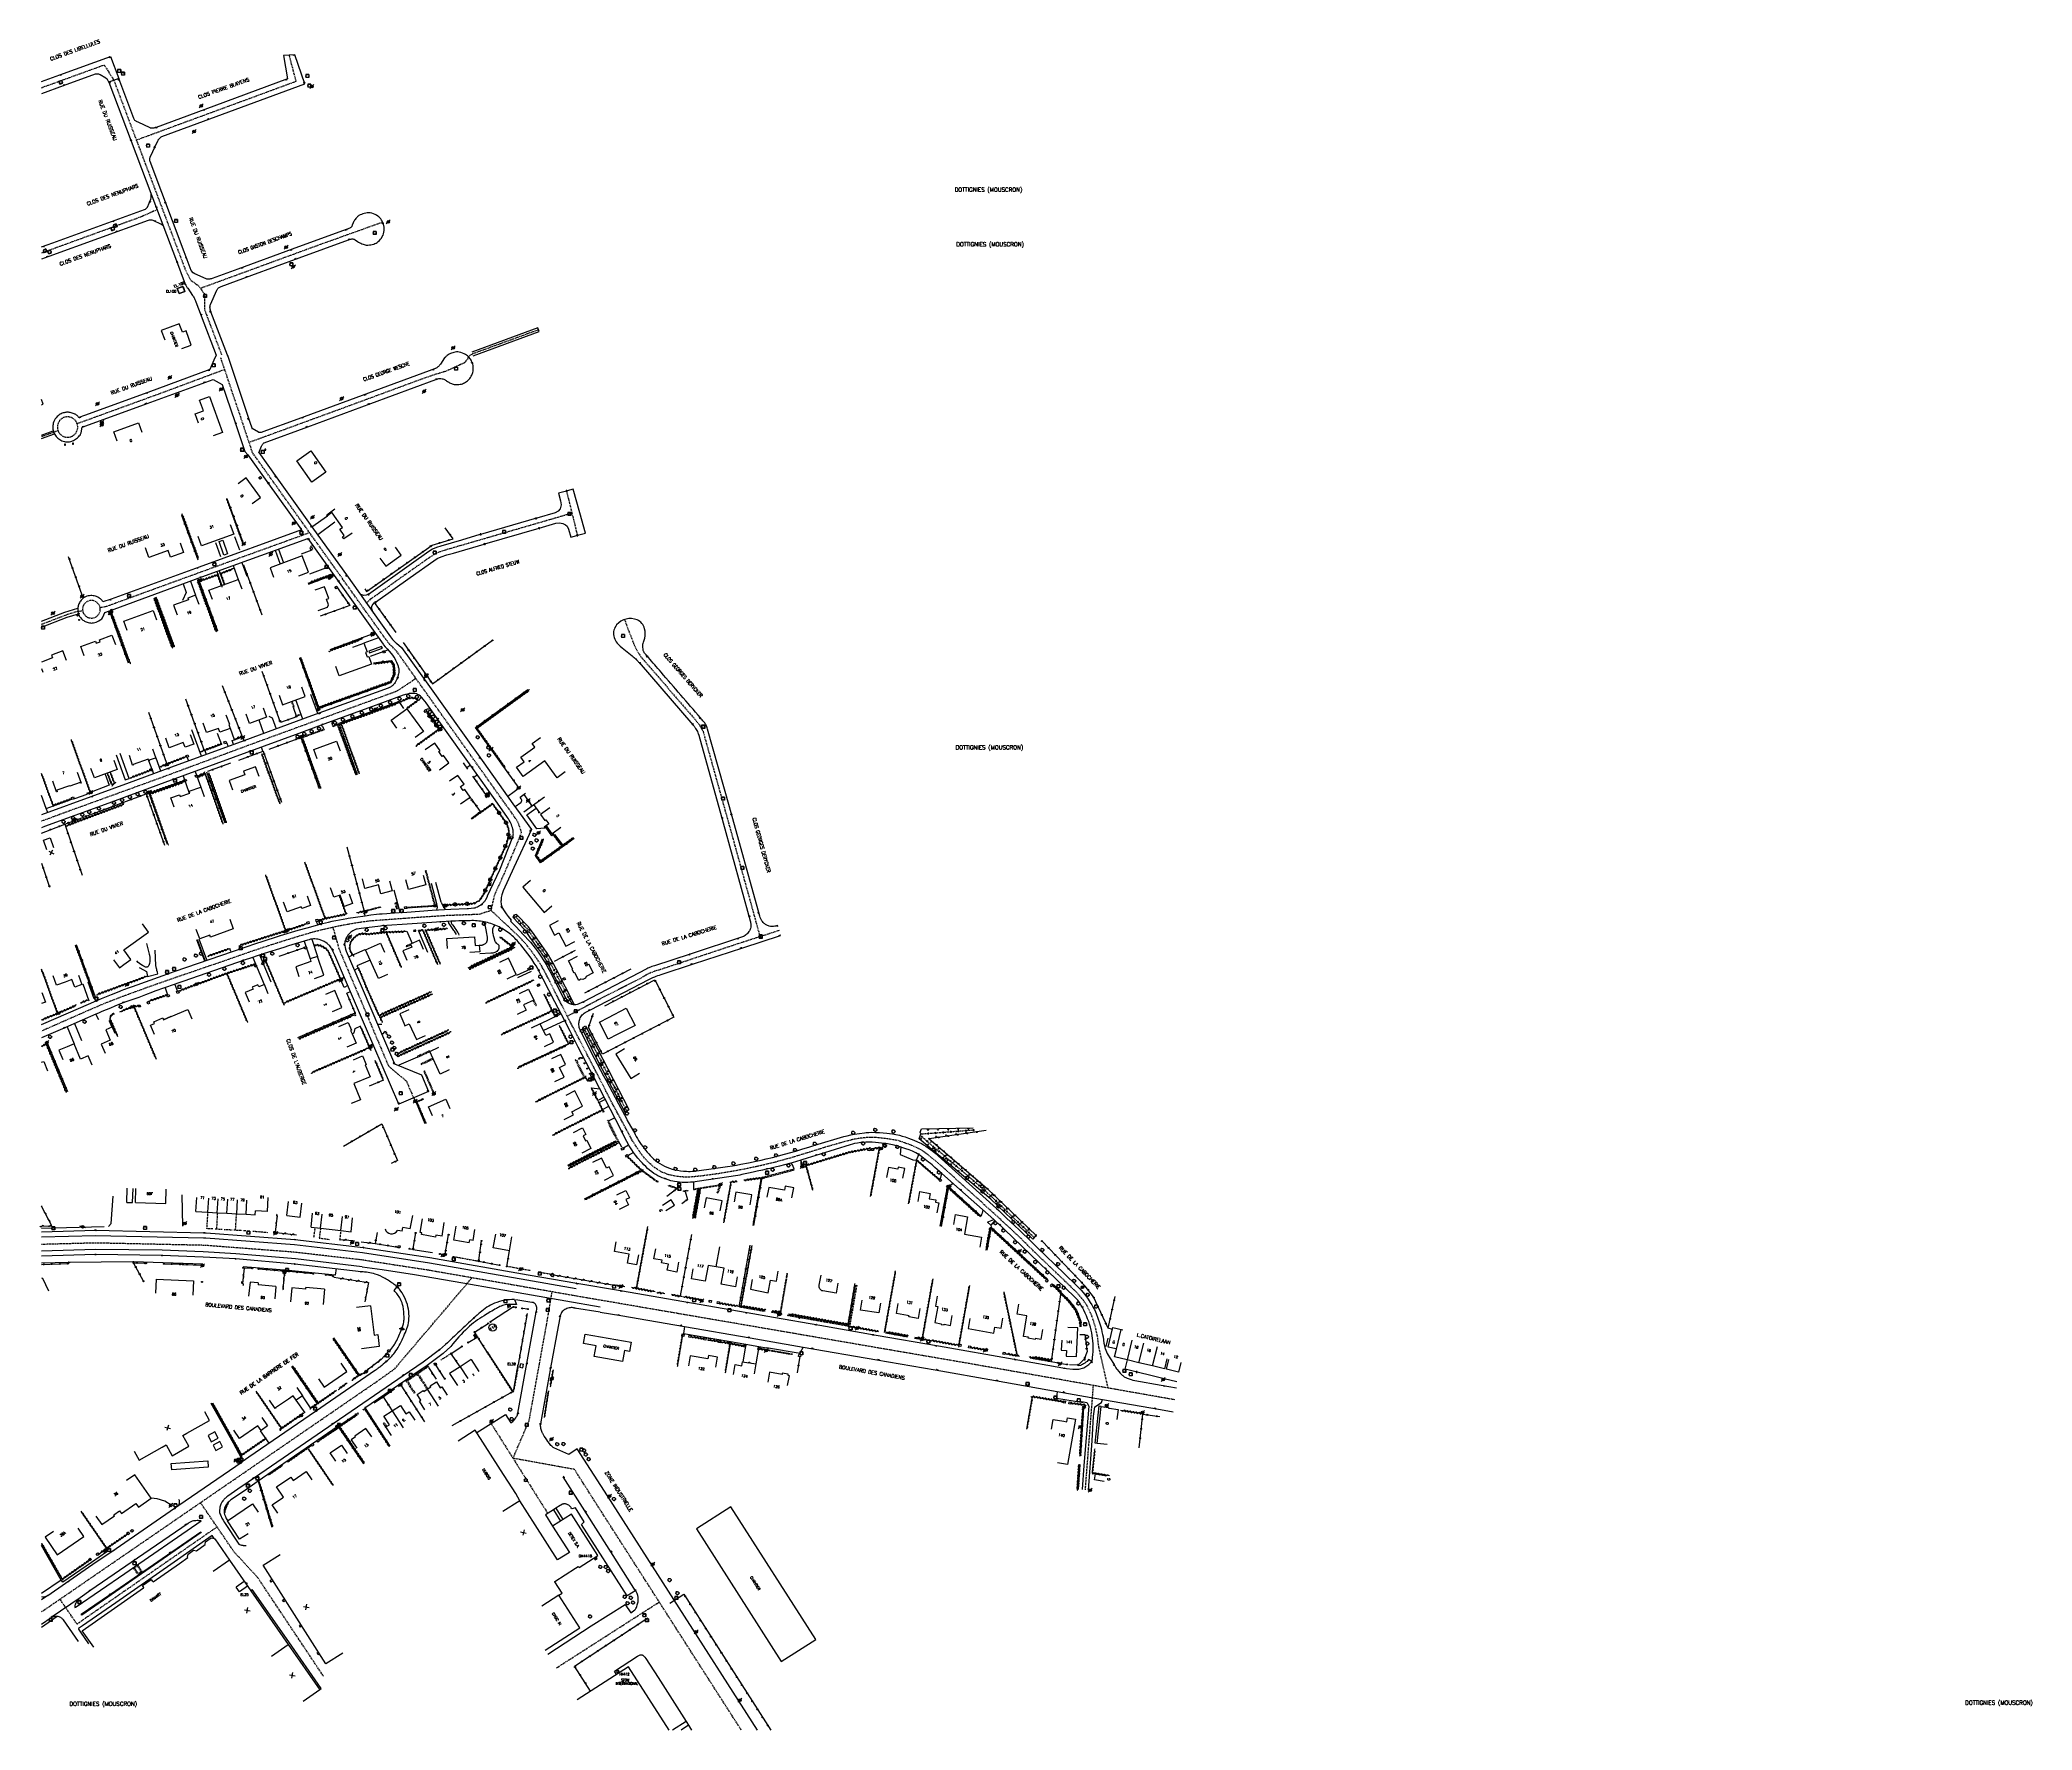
# Model space of a CAD drawing. Header units: millimetres. Extents: x 75999 to 76986, y 158000 to 158837.
import ezdxf
from ezdxf.enums import TextEntityAlignment as Align

# ---------------------------------------------------------------- set-up
doc = ezdxf.new("R2010")
doc.units = ezdxf.units.MM
doc.linetypes.add('DASHED', pattern=[0.75, 0.5, -0.25])
doc.layers.get('0').update_dxf_attribs({"linetype": 'CONTINUOUS'})
for name, color, linetype in [('W0001', 6, 'DASHED'), ('W0008', 7, 'CONTINUOUS'), ('W0100', 7, 'CONTINUOUS'), ('W0112', 1, 'DASHED'), ('W0211', 2, 'CONTINUOUS'), ('W0220', 5, 'DASHED'), ('W0300', 7, 'CONTINUOUS'), ('W0310', 3, 'CONTINUOUS'), ('W0322', 7, 'CONTINUOUS'), ('W0330', 7, 'CONTINUOUS'), ('W0334', 7, 'CONTINUOUS'), ('W0400', 7, 'CONTINUOUS'), ('W0420', 7, 'CONTINUOUS'), ('W0471', 7, 'CONTINUOUS'), ('W0851', 7, 'CONTINUOUS'), ('W0980', 7, 'CONTINUOUS'), ('W0984', 7, 'CONTINUOUS'), ('W0989', 7, 'CONTINUOUS'), ('W0991', 7, 'CONTINUOUS'), ('W1102', 7, 'CONTINUOUS')]:
    doc.layers.add(name, color=color, linetype=linetype)
doc.styles.get("Standard").update_dxf_attribs({"font": 'romans.shx', "width": 0.85})

# ---------------------------------------------------------------- blocks, each defined once
blk = doc.blocks.new('T400')
for p, q in [((-0.15, 0.3), (0.15, 0.3)), ((-0.15, -0.25), (-0.15, 0.3)), ((-0.15, 0.15), (0.15, 0.15)), ((-0.15, 0), (0.15, 0)), ((0.15, 0.3), (0.15, -0.25)), ((-0.15, -0.15), (0.15, -0.15)), ((-0.15, -0.25), (-0.15, -0.3)), ((-0.15, -0.3), (0.15, -0.3)), ((0.15, -0.3), (0.15, -0.25))]:
    blk.add_line(p, q)
blk = doc.blocks.new('T420')
for p, q in [((0.75, 0.75), (-0.75, 0.75)), ((-0.75, 0.75), (-0.75, -0.75)), ((0.75, 0.75), (0.75, -0.75)), ((0.75, -0.75), (-0.75, -0.75))]:
    blk.add_line(p, q)
blk.add_ellipse((0, 0), major_axis=(-0.53, 0.53), ratio=1, start_param=3.926991, end_param=10.210176)
blk = doc.blocks.new('t322o')
at = {"color": 0, "linetype": 'Continuous'}
for radius in [0.25, 0.15]:
    blk.add_circle((0, 0), radius, dxfattribs=at)
blk = doc.blocks.new('t310o')
at = {"color": 0, "linetype": 'Continuous'}
for centre, start, end in [((-0.5, 0.38), 216.8699, 323.1304), ((0.5, -0.37), 36.8699, 143.1303)]:
    blk.add_arc(centre, 0.625, start, end, dxfattribs=at)
blk = doc.blocks.new('t112o')
at = {"color": 0, "linetype": 'Continuous'}
for p, q in [((-0.5, 0.5), (0.5, 0.5)), ((-0.5, -0.5), (-0.5, 0.5)), ((0.5, 0.5), (0.5, -0.5)), ((0.5, -0.5), (-0.5, -0.5))]:
    blk.add_line(p, q, dxfattribs=at)
blk = doc.blocks.new('T471')
for p, q in [((-0.333334, 0.333334), (-0.333334, -0.333334)), ((-0.333334, 0.333334), (0.333334, 0.333334)), ((-0.333334, 0), (0, 0)), ((0.500001, 0.500001), (1.000002, 1.000002)), ((-0.500001, -0.500001), (-1.000002, -1.000002)), ((-0.333334, -0.333334), (0.333334, -0.333334))]:
    blk.add_line(p, q)
blk.add_ellipse((0, 0), major_axis=(0.471405, 0.471405), ratio=1, start_param=5.4977871438, end_param=11.780972451)
blk = doc.blocks.new('T300')
for p, q in [((-0.8, 0.51), (-0.86, 0.34)), ((-0.86, 0.34), (-0.86, 0.17)), ((-0.86, 0.17), (-0.74, 0.06)), ((-0.69, 0.63), (-0.8, 0.51)), ((-0.8, -0.06), (-0.74, 0.06)), ((-0.74, 0.06), (-0.69, 0.11)), ((-0.57, 0.69), (-0.69, 0.63)), ((-0.46, 0.69), (-0.57, 0.69)), ((-0.29, 0.63), (-0.46, 0.69)), ((-0.29, 0.63), (-0.17, 0.74)), ((-0.23, 0.57), (-0.29, 0.63)), ((-0.17, 0.74), (-0.06, 0.8)), ((-0.06, 0.8), (0.06, 0.8)), ((0.06, 0.8), (0.23, 0.74)), ((0.23, 0.74), (0.34, 0.63)), ((0.34, 0.63), (0.4, 0.51)), ((0.46, 0.46), (0.34, 0.46)), ((0.4, 0.51), (0.4, 0.46)), ((0.57, 0.4), (0.46, 0.46)), ((0.57, 0.4), (0.69, 0.29)), ((0.69, 0.29), (0.74, 0.17)), ((0.74, 0.06), (0.69, -0.17)), ((0.74, 0.17), (0.74, 0.06)), ((-0.8, -0.17), (-0.8, -0.06)), ((-0.8, -0.23), (-0.8, -0.17)), ((-0.74, -0.34), (-0.8, -0.23)), ((-0.69, -0.4), (-0.74, -0.34)), ((-0.51, -0.46), (-0.69, -0.4)), ((-0.4, -0.46), (-0.51, -0.46)), ((-0.4, -0.46), (-0.34, -0.46)), ((-0.34, -0.46), (-0.34, -0.4)), ((-0.34, -0.51), (-0.34, -0.46)), ((-0.29, -0.63), (-0.34, -0.51)), ((-0.17, -0.74), (-0.29, -0.63)), ((-0.06, -0.8), (-0.17, -0.74)), ((0.06, -0.8), (-0.06, -0.8)), ((0.17, -0.74), (0.06, -0.8)), ((0.23, -0.69), (0.17, -0.74)), ((0.29, -0.46), (0.23, -0.46)), ((0.29, -0.63), (0.23, -0.69)), ((0.46, -0.4), (0.29, -0.46)), ((0.34, -0.51), (0.29, -0.63)), ((0.34, -0.51), (0.34, -0.46)), ((0.57, -0.34), (0.46, -0.4)), ((0.63, -0.29), (0.57, -0.34)), ((0.69, -0.17), (0.63, -0.29))]:
    blk.add_line(p, q)
blk = doc.blocks.new('T851')
for p, q in [((-0.25, -0.15), (0, 0.32)), ((0, 0.32), (0.25, -0.15)), ((-0.25, -0.15), (0.25, -0.15))]:
    blk.add_line(p, q)
for major_axis in [(-0.106, 0.106), (-0.0354, 0.0354), (-0.0236, 0.0236)]:
    blk.add_ellipse((0, 0), major_axis=major_axis, ratio=1, start_param=3.926991, end_param=10.210176)
blk = doc.blocks.new('t330o')
at = {"color": 0, "linetype": 'Continuous'}
for p, q in [((0.25, -0.25), (-0.25, 0.25)), ((-0.25, -0.25), (0.25, 0.25)), ((-0.25, 0.25), (-0.25, -0.25)), ((0.25, 0.25), (-0.25, 0.25)), ((0.25, -0.25), (0.25, 0.25)), ((-0.25, -0.25), (0.25, -0.25)), ((-0.25, -0.25), (-0.25, -0.25))]:
    blk.add_line(p, q, dxfattribs=at)
blk = doc.blocks.new('t220o')
at = {"color": 0, "linetype": 'Continuous'}
for p, q in [((-0.25, 0.25), (0.25, 0.25)), ((-0.25, -0.25), (0.25, -0.25))]:
    blk.add_line(p, q, dxfattribs=at)
blk = doc.blocks.new('t991o')
at = {"color": 0, "linetype": 'Continuous'}
for p, q in [((-1, 1), (1, -1)), ((-1, -1), (1, 1))]:
    blk.add_line(p, q, dxfattribs=at)
blk = doc.blocks.new('t211o')
at = {"color": 0, "linetype": 'Continuous'}
for p, q in [((-0.29, 0.5), (-0.29, 0)), ((0, 1), (0, 0)), ((0.29, 0.5), (0.29, 0))]:
    blk.add_line(p, q, dxfattribs=at)

msp = doc.modelspace()

# ---------------------------------------------------------------- linework, layer by layer
at = {"layer": 'W0001'}
for p, q in [((76260.15, 158613.88), (76265.53, 158592.03)), ((76175.04, 158179.09), (76213.31, 158224.1))]:
    msp.add_line(p, q, dxfattribs=at)
at = {"layer": 'W0001', "flags": 128}
for points in [[(76000, 158813.79), (76031.06, 158825.08), (76035.84, 158817.47)], [(76122.69, 158829.9), (76122.7, 158829.68), (76126.08, 158816.86), (76103.4, 158808.49), (76047.04, 158787.77)], [(76035.84, 158817.47), (76036.47, 158815.8), (76042.76, 158799.1), (76055.04, 158766.57), (76071.09, 158724.07), (76071.24, 158723.69), (76073.92, 158718.43), (76078.03, 158715.5), (76080.88, 158711.23), (76080.69, 158705.58), (76080.72, 158703.98), (76083.75, 158695.95), (76089.27, 158681.35)], [(76057.24, 158753.32), (76049.4, 158749.8), (76000, 158731.82)], [(76169.08, 158747.15), (76136.79, 158735.58), (76078.8, 158714.35)], [(76246.25, 158693.82), (76223.3, 158685.43), (76213.54, 158681.87), (76211.51, 158680.51), (76211.25, 158679.58), (76209.65, 158677.54), (76203.82, 158674.85), (76200.11, 158673.18), (76197.3, 158672.4), (76190.2, 158670.06), (76148.49, 158654.68), (76102.88, 158637.99)], [(76090.78, 158674.13), (76059.82, 158662.6), (76017.69, 158647.28)], [(76528.44, 158169.5), (76523.89, 158189.99), (76523.26, 158195.02), (76522.3, 158199.46), (76521.45, 158202.2), (76520.42, 158205.21), (76519.16, 158208.08), (76517.81, 158210.69), (76515.97, 158213.38), (76513.27, 158216.53), (76506.66, 158222.95), (76493.11, 158235.84), (76484.21, 158244.65), (76472.57, 158255.47), (76457.85, 158268.76), (76444.45, 158280.8), (76439.51, 158284.89), (76436.05, 158287.4), (76431.82, 158289.47), (76428.05, 158290.91), (76424.41, 158292.08), (76420.14, 158292.84), (76416.23, 158293.33), (76412.9, 158293.65), (76409.84, 158293.69), (76405.93, 158293.29), (76402.07, 158292.66), (76396.67, 158291.22), (76388.61, 158288.9), (76380.64, 158286.43), (76371.46, 158283.59), (76363.81, 158281.5), (76356.03, 158279.59), (76349.09, 158278.14), (76342.56, 158276.89), (76335.48, 158275.72), (76327.75, 158274.65), (76322.55, 158274.09), (76318.54, 158273.99), (76314.81, 158274.37), (76310.85, 158275.16), (76307.36, 158276.51), (76303.68, 158278.79), (76300.32, 158281.82), (76297.57, 158284.89), (76295.15, 158288.43), (76292.82, 158292.02), (76290.21, 158296.95), (76282.59, 158311.01), (76274.21, 158327.35), (76261.8, 158351.28), (76251.35, 158371.95), (76249.25, 158375.96), (76247.3, 158379.5), (76245.15, 158382.62), (76242.59, 158386.21), (76239.75, 158389.74), (76236.76, 158393.01), (76222.85, 158406.08), (76223.71, 158410.22), (76224.72, 158414.27), (76229.19, 158424.11), (76235.25, 158438.15), (76237.86, 158444.82), (76236.01, 158450.04), (76232.69, 158454.96), (76227.26, 158462.45), (76215.68, 158478.79), (76193.57, 158509.78), (76175.93, 158534.62), (76173.11, 158537.44), (76170.83, 158540.13), (76166.92, 158545.6), (76133.83, 158591.92), (76104.56, 158632.94), (76098.5, 158651.21), (76088.8, 158680.02)], [(76008.2, 158643.82), (76000, 158640.81)], [(76132.86, 158593.27), (76097.76, 158580.58), (76060.43, 158567.02), (76032, 158556.66), (76029.04, 158556.13)], [(76000, 158547.92), (76012.97, 158552.87), (76017.44, 158554.26), (76020.43, 158554.7)], [(76288.93, 158550.28), (76290.34, 158546.1), (76292.24, 158541.5), (76293.42, 158538.22), (76295.05, 158534.9), (76296.75, 158532.13), (76301.91, 158526.16), (76322.74, 158502.01), (76324.36, 158500.13), (76325.89, 158498.21), (76326.95, 158496.38), (76327.79, 158494.93), (76328.08, 158493.81), (76328.43, 158492.56), (76329.79, 158487.7), (76342.38, 158442.52), (76356.01, 158393.12)], [(76185.55, 158521.07), (76176.11, 158514.76), (76157.29, 158507.89), (76102.78, 158488.01), (76059.53, 158471.98), (76012.21, 158454.86), (76000, 158450.33)], [(76222.85, 158406.08), (76216.69, 158404.17), (76201.36, 158403.6), (76187.6, 158402.72), (76168.74, 158401.33), (76162.5, 158400.86), (76155.22, 158399.81), (76147.69, 158398.46), (76140.11, 158396.78), (76134.21, 158395.3), (76127.43, 158393.32), (76118.21, 158390.46), (76107.53, 158387.02), (76089.87, 158380.9), (76057.37, 158369.75), (76040.18, 158363.51), (76030.88, 158359.89), (76021.62, 158355.89), (76009.63, 158350.59), (76000, 158346.34)], [(76144.4, 158397.73), (76147.42, 158387.01), (76152.85, 158374.18), (76160.31, 158356.58), (76171.93, 158329.08), (76180.83, 158321.56), (76184.36, 158313.28)], [(76365.52, 158396.2), (76343.38, 158389.05), (76306.84, 158376.9), (76303.57, 158375.94), (76300.35, 158374.54), (76296.47, 158372.29), (76276.61, 158362.22), (76260.57, 158353.72)], [(76561.53, 158163.67), (76501.33, 158174.29), (76457.36, 158182.02), (76264.22, 158215.2)], [(76000, 158058.61), (76031.13, 158079.97), (76091.52, 158121.48), (76147.12, 158159.67), (76159.62, 158168.26), (76167.73, 158173.83), (76175.04, 158179.09)], [(76517.23, 158119.11), (76521.23, 158170.78)], [(76222.77, 158151.93), (76250.85, 158107.37)], [(76346.76, 158000), (76307.61, 158061.13), (76274.73, 158112.47), (76264.1, 158129.17), (76233.63, 158134.7), (76241.38, 158152.81)], [(76139.75, 158026.67), (76107.1, 158075.67), (76095.5, 158088.23), (76078.79, 158112.73)], [(76087.01, 158100.68), (76017.61, 158052.55), (76009.15, 158064.89)], [(76255.21, 158030.86), (76306.1, 158063.48)]]:
    msp.add_lwpolyline(points, dxfattribs=at)
for points in [[(76017.97, 158645.64), (76017.94, 158646.14), (76017.87, 158646.63), (76017.75, 158647.11), (76017.58, 158647.57), (76017.37, 158648.02), (76017.12, 158648.45), (76016.82, 158648.85), (76016.49, 158649.21), (76016.12, 158649.55), (76015.72, 158649.84), (76015.3, 158650.1), (76014.85, 158650.31), (76014.38, 158650.48), (76013.9, 158650.6), (76013.41, 158650.67), (76012.91, 158650.7), (76012.42, 158650.67), (76011.93, 158650.6), (76011.45, 158650.48), (76010.98, 158650.31), (76010.53, 158650.1), (76010.11, 158649.84), (76009.71, 158649.55), (76009.34, 158649.21), (76009.01, 158648.85), (76008.71, 158648.45), (76008.46, 158648.02), (76008.24, 158647.57), (76008.08, 158647.11), (76007.96, 158646.63), (76007.88, 158646.14), (76007.86, 158645.64), (76007.88, 158645.14), (76007.96, 158644.65), (76008.08, 158644.17), (76008.24, 158643.71), (76008.46, 158643.26), (76008.71, 158642.83), (76009.01, 158642.43), (76009.34, 158642.07), (76009.71, 158641.73), (76010.11, 158641.44), (76010.53, 158641.18), (76010.98, 158640.97), (76011.45, 158640.8), (76011.93, 158640.68), (76012.42, 158640.61), (76012.91, 158640.59), (76013.41, 158640.61), (76013.9, 158640.68), (76014.38, 158640.8), (76014.85, 158640.97), (76015.3, 158641.18), (76015.72, 158641.44), (76016.12, 158641.73), (76016.49, 158642.07), (76016.82, 158642.43), (76017.12, 158642.83), (76017.37, 158643.26), (76017.58, 158643.71), (76017.75, 158644.17), (76017.87, 158644.65), (76017.94, 158645.14), (76017.97, 158645.64)], [(76029.11, 158555.35), (76029.09, 158555.78), (76029.03, 158556.2), (76028.92, 158556.62), (76028.78, 158557.02), (76028.59, 158557.41), (76028.37, 158557.77), (76028.12, 158558.12), (76027.83, 158558.44), (76027.51, 158558.72), (76027.17, 158558.98), (76026.8, 158559.2), (76026.41, 158559.38), (76026.01, 158559.53), (76025.6, 158559.63), (76025.17, 158559.69), (76024.74, 158559.71), (76024.32, 158559.69), (76023.89, 158559.63), (76023.48, 158559.53), (76023.07, 158559.38), (76022.69, 158559.2), (76022.32, 158558.98), (76021.97, 158558.72), (76021.66, 158558.44), (76021.37, 158558.12), (76021.11, 158557.77), (76020.89, 158557.41), (76020.71, 158557.02), (76020.57, 158556.62), (76020.46, 158556.2), (76020.4, 158555.78), (76020.38, 158555.35), (76020.4, 158554.92), (76020.46, 158554.5), (76020.57, 158554.08), (76020.71, 158553.68), (76020.89, 158553.29), (76021.11, 158552.92), (76021.37, 158552.58), (76021.66, 158552.26), (76021.97, 158551.97), (76022.32, 158551.72), (76022.69, 158551.5), (76023.07, 158551.32), (76023.48, 158551.17), (76023.89, 158551.07), (76024.32, 158551), (76024.74, 158550.98), (76025.17, 158551), (76025.6, 158551.07), (76026.01, 158551.17), (76026.41, 158551.32), (76026.8, 158551.5), (76027.17, 158551.72), (76027.51, 158551.97), (76027.83, 158552.26), (76028.12, 158552.58), (76028.37, 158552.92), (76028.59, 158553.29), (76028.78, 158553.68), (76028.92, 158554.08), (76029.03, 158554.5), (76029.09, 158554.92), (76029.11, 158555.35)]]:
    msp.add_lwpolyline(points, close=True, dxfattribs=at)
at = {"layer": 'W0001'}
for points in [[(76262.84, 158602.95), (76254.36, 158600.46), (76236.59, 158595.29), (76206.43, 158586.53), (76199.48, 158584.51), (76195.68, 158583.16), (76191.63, 158580.6), (76166.88, 158563.02), (76162.91, 158560.29), (76161.04, 158558.33)], [(76264.22, 158215.2), (76239.89, 158219.48), (76191.63, 158227.88), (76158.57, 158232.97), (76124.98, 158236.81), (76081.21, 158240.16), (76080.2, 158240.2), (76026.77, 158241.36), (76000, 158240.64)], [(76252.83, 158217.2), (76250.12, 158201.02), (76246.41, 158180.53), (76241.38, 158152.81)]]:
    msp.add_lwpolyline(points, dxfattribs=at)
at = {"layer": 'W0008'}
msp.add_line((76256.95, 158205.09), (76256, 158199.96), dxfattribs=at)
at = {"layer": 'W0008', "flags": 128}
for points in [[(76000, 158816.79), (76009.05, 158820.1), (76034.16, 158829.25), (76038.27, 158818.39)], [(76213.87, 158680.94), (76246.59, 158692.91), (76245.9, 158694.74), (76213.22, 158682.8)], [(76085.45, 158678.75), (76083.38, 158674.09), (76052.63, 158662.81), (76021.32, 158651.35), (76018.52, 158650.38), (76018.24, 158650.71), (76017.94, 158651.03), (76017.62, 158651.32), (76017.29, 158651.6), (76017.04, 158651.79), (76016.77, 158651.96), (76016.5, 158652.1), (76016.21, 158652.23), (76015.71, 158652.42), (76015.21, 158652.58), (76014.7, 158652.71), (76014.18, 158652.83), (76013.75, 158652.9), (76013.31, 158652.94), (76012.86, 158652.96), (76012.42, 158652.96), (76012.01, 158652.93), (76011.61, 158652.86), (76011.21, 158652.77), (76010.82, 158652.65), (76010.3, 158652.45), (76009.79, 158652.22), (76009.29, 158651.96), (76008.81, 158651.68), (76008.23, 158651.27), (76007.69, 158650.8), (76007.21, 158650.27), (76006.78, 158649.69), (76006.41, 158649.04), (76006.1, 158648.36), (76005.87, 158647.64), (76005.71, 158646.91), (76005.64, 158646.35), (76005.61, 158645.78), (76005.63, 158645.21), (76005.69, 158644.64), (76005.79, 158644.09), (76005.94, 158643.54), (76006.12, 158643.01), (76006.35, 158642.49), (76006.64, 158641.96), (76006.96, 158641.45), (76007.32, 158640.97), (76007.72, 158640.51), (76008.14, 158640.11), (76008.59, 158639.74), (76009.07, 158639.41), (76009.57, 158639.11), (76010.13, 158638.85), (76010.72, 158638.63), (76011.33, 158638.47), (76011.95, 158638.37), (76012.59, 158638.32), (76013.24, 158638.32), (76013.88, 158638.39), (76014.51, 158638.51), (76014.98, 158638.64), (76015.44, 158638.8), (76015.88, 158639), (76016.3, 158639.24), (76016.85, 158639.58), (76017.37, 158639.96), (76017.87, 158640.37), (76018.35, 158640.8), (76018.75, 158641.23), (76019.1, 158641.7), (76019.39, 158642.2), (76019.64, 158642.73), (76020.19, 158645.51), (76052.42, 158657.28), (76085.01, 158669.22), (76089.57, 158666.77), (76095.78, 158648.46), (76100.8, 158633.55), (76102.17, 158631.95), (76111.64, 158618.75), (76128.79, 158594.75), (76078.07, 158576.29), (76078.07, 158576.29), (76034.51, 158560.41), (76030.48, 158558.98), (76030.25, 158559.33), (76030, 158559.67), (76029.74, 158559.99), (76029.45, 158560.29), (76029.21, 158560.52), (76028.95, 158560.73), (76028.68, 158560.93), (76028.4, 158561.1), (76027.86, 158561.37), (76027.31, 158561.61), (76026.73, 158561.8), (76026.15, 158561.95), (76025.58, 158562.05), (76025.01, 158562.11), (76024.44, 158562.12), (76023.87, 158562.08), (76023.16, 158561.97), (76022.46, 158561.79), (76021.79, 158561.53), (76021.15, 158561.2), (76020.61, 158560.85), (76020.11, 158560.43), (76019.67, 158559.95), (76019.29, 158559.43), (76019.01, 158558.97), (76018.76, 158558.49), (76018.53, 158558), (76018.33, 158557.5), (76018.21, 158557.11), (76018.11, 158556.72), (76018.05, 158556.32), (76018.01, 158555.91), (76018, 158555.09), (76018.07, 158554.27), (76018.19, 158553.58), (76018.39, 158552.91), (76018.54, 158552.53), (76018.72, 158552.16), (76018.92, 158551.81), (76019.16, 158551.47), (76019.48, 158551.07), (76019.82, 158550.69), (76020.19, 158550.32), (76020.57, 158549.98), (76020.93, 158549.72), (76021.3, 158549.48), (76021.69, 158549.27), (76022.1, 158549.09), (76022.63, 158548.91), (76023.16, 158548.76), (76023.71, 158548.65), (76024.26, 158548.57), (76024.8, 158548.55), (76025.33, 158548.57), (76025.85, 158548.65), (76026.37, 158548.78), (76027.07, 158549.02), (76027.76, 158549.32), (76028.42, 158549.66), (76029.06, 158550.05), (76029.46, 158550.35), (76029.84, 158550.7), (76030.17, 158551.08), (76030.46, 158551.49), (76031.44, 158553.83), (76036, 158555.47), (76079.53, 158571.37), (76131.89, 158590.42), (76145.79, 158570.93), (76156.02, 158556.59), (76169.24, 158538.06), (76169.52, 158537.69), (76170.37, 158536.67), (76171.04, 158535.89), (76171.21, 158535.69), (76173.22, 158533.48), (76173.95, 158532.56), (76174.63, 158531.6), (76175.05, 158530.93), (76175.41, 158530.22), (76175.9, 158529.16), (76176.37, 158528.08), (76176.54, 158527.67), (76176.68, 158527.24), (76176.81, 158526.82), (76176.91, 158526.39), (76176.99, 158525.96), (76177.04, 158525.52), (76177.07, 158525.14), (76177.08, 158524.75), (76177.07, 158524.36), (76177.04, 158523.98), (76176.95, 158523.41), (76176.81, 158522.86), (76176.52, 158521.98), (76176.2, 158521.11), (76175.74, 158520.1), (76175.22, 158519.12), (76174.88, 158518.6), (76174.47, 158518.12), (76174.17, 158517.82), (76173.85, 158517.55), (76173.53, 158517.29), (76173.18, 158517.05), (76172.85, 158516.84), (76172.5, 158516.65), (76172.14, 158516.48), (76171.77, 158516.34), (76133.87, 158502.52), (76100.2, 158490.24), (76064.41, 158477.13), (76043.51, 158469.4), (76026.25, 158463.1), (76000, 158453.51)], [(76092.15, 158681.29), (76094.92, 158672.83), (76103.1, 158648.54), (76104.4, 158644.72)], [(76000, 158641.68), (76005.85, 158643.83)], [(76000, 158640.01), (76006.42, 158642.36)], [(76107.66, 158633.04), (76116.63, 158620.53), (76133.99, 158596.27), (76151.88, 158571.23), (76167.15, 158549.83), (76172.92, 158541.77), (76173.5, 158541), (76173.99, 158540.39), (76174.42, 158539.9), (76174.98, 158539.35), (76175.59, 158538.78), (76175.83, 158538.56), (76178.39, 158536.34), (76192.23, 158517.03), (76216.38, 158483.17), (76233.62, 158459.02), (76237.18, 158454.03), (76242.72, 158446.31), (76234.08, 158427.38), (76228.76, 158415.79), (76228.56, 158415.32), (76228.38, 158414.84), (76228.22, 158414.35), (76228.09, 158413.86), (76227.95, 158413.23), (76227.84, 158412.59), (76227.75, 158411.95), (76227.69, 158411.31), (76227.66, 158410.74), (76227.67, 158410.17), (76227.72, 158409.6), (76227.81, 158409.03), (76227.91, 158408.58), (76228.05, 158408.13), (76228.23, 158407.7), (76228.44, 158407.28), (76228.91, 158406.5), (76230.25, 158404.44), (76230.71, 158403.77), (76231.2, 158403.11), (76232.65, 158401.3), (76232.38, 158400.77), (76235.3, 158397.83), (76236.71, 158396.36), (76241.46, 158391.22), (76242.23, 158390.37), (76243.43, 158388.95), (76244.57, 158387.47), (76246.02, 158385.47), (76247.41, 158383.43), (76248.89, 158381.13), (76250.31, 158378.8), (76251.1, 158377.44), (76251.83, 158376.05), (76258.94, 158361.95), (76259.21, 158361.45)], [(76133.99, 158596.27), (76141.7, 158601.71)], [(76145.42, 158598.46), (76136.89, 158592.21)], [(76086.29, 158588.38), (76088.71, 158581.59)], [(76095.69, 158591.46), (76098.14, 158584.73)], [(76115.8, 158584.57), (76118.31, 158577.77)], [(76117.4, 158585.16), (76119.91, 158578.36)], [(76128.82, 158582.85), (76134.16, 158584.76)], [(76133.61, 158586.24), (76133.52, 158586.58), (76134.41, 158586.89)], [(76094.99, 158577.06), (76097.51, 158570.16)], [(76099.28, 158578.56), (76101.78, 158571.72)], [(76142.06, 158576.16), (76132.88, 158572.75)], [(76070.21, 158567.94), (76071.72, 158563.75), (76069.86, 158559.74)], [(76073.83, 158569.29), (76076.36, 158562.34)], [(76086.89, 158574.05), (76089.39, 158567.19)], [(76087.96, 158574.44), (76090.47, 158567.58)], [(76000, 158549.48), (76011.5, 158553.88), (76018.02, 158555.94)], [(76000, 158546.54), (76012.72, 158551.4), (76018.34, 158553.1)], [(76166.96, 158541.2), (76159.8, 158538.57)], [(76163.06, 158532.2), (76171.55, 158535.33)], [(76217.51, 158408.82), (76218.1, 158409.28), (76218.53, 158409.63), (76218.93, 158410.01), (76219.32, 158410.4), (76219.56, 158410.67), (76219.79, 158410.96), (76219.99, 158411.27), (76220.17, 158411.59), (76220.96, 158413.11), (76221.07, 158413.34), (76227.04, 158426.26), (76233.55, 158442.69), (76233.66, 158443.03), (76233.74, 158443.37), (76233.79, 158443.72), (76233.81, 158444.07), (76233.79, 158444.66), (76233.74, 158445.25), (76233.66, 158445.84), (76233.54, 158446.41), (76233.34, 158447.18), (76233.11, 158447.93), (76232.84, 158448.67), (76232.54, 158449.39), (76232.19, 158450.12), (76231.8, 158450.83), (76231.39, 158451.52), (76230.94, 158452.19), (76224.79, 158460.88), (76213.73, 158476.53), (76197.77, 158498.86), (76190.59, 158509.05), (76190.14, 158509.65), (76189.01, 158511.06), (76188.64, 158511.48), (76188.24, 158511.87), (76187.72, 158512.32), (76187.19, 158512.73), (76186.78, 158512.99), (76186.34, 158513.19), (76185.75, 158513.4), (76185.15, 158513.55), (76184.35, 158513.67), (76183.55, 158513.71), (76182.86, 158513.67), (76182.19, 158513.55), (76181.28, 158513.33), (76180.38, 158513.09), (76179.83, 158512.92), (76179.28, 158512.73), (76167.07, 158508.32), (76138.63, 158497.88), (76127.46, 158493.75), (76101.67, 158484.36), (76064.28, 158470.68), (76033.38, 158459.34), (76001.52, 158447.7), (76000, 158447.13)], [(76129.52, 158500.93), (76126.09, 158510.49)], [(76136.92, 158503.65), (76133.5, 158513.15)], [(76187.93, 158512.11), (76187.92, 158511.86), (76187.88, 158511.6), (76187.84, 158511.45), (76187.77, 158511.3), (76187.54, 158510.92), (76187.29, 158510.59), (76187.1, 158510.4), (76186.79, 158510.16)], [(76190.3, 158505.4), (76190.68, 158505.69), (76190.98, 158505.84), (76191.28, 158505.95), (76191.64, 158506.05), (76191.87, 158506.09), (76192.1, 158506.1), (76192.41, 158506.07), (76192.73, 158506)], [(76095.67, 158490.74), (76093.61, 158496.33)], [(76110.21, 158493.89), (76107.79, 158500.48)], [(76112.65, 158502.32), (76114.33, 158501.51), (76116.25, 158496.09)], [(76139.94, 158496), (76139.76, 158496.46), (76139.51, 158496.9), (76139.32, 158497.17), (76139.11, 158497.42), (76138.88, 158497.66), (76138.63, 158497.88)], [(76144.07, 158499.85), (76144, 158499.61), (76143.95, 158499.36), (76143.92, 158499.1), (76143.92, 158498.84), (76143.96, 158498.51), (76144.04, 158498.18), (76144.15, 158497.87), (76144.31, 158497.57)], [(76079.26, 158482.57), (76074.45, 158495.67)], [(76087.12, 158493.94), (76089.17, 158488.39), (76080.95, 158485.33), (76081.67, 158483.42)], [(76091.72, 158489.3), (76092.44, 158487.44)], [(76095.16, 158488.37), (76094.41, 158490.28), (76095.67, 158490.74), (76099.6, 158492.2), (76100.2, 158490.24)], [(76108.87, 158486.98), (76109.62, 158484.94)], [(76037.05, 158483.17), (76041.51, 158470.86), (76043.43, 158471.47), (76038.94, 158483.85)], [(76055.6, 158473.87), (76053.15, 158480.23)], [(76059.06, 158475.16), (76056.81, 158481.58)], [(76072.06, 158482.28), (76072.79, 158480.2)], [(76212.58, 158478.13), (76210.8, 158476.84)], [(76031.56, 158473.73), (76033.58, 158468.18), (76022.4, 158463.91), (76022.46, 158463.66), (76016.28, 158461.36), (76016.15, 158461.64)], [(76070.18, 158472.83), (76073.25, 158464.19)], [(76076.14, 158475.02), (76078.91, 158467.25)], [(76215.97, 158473.36), (76214.15, 158472.06)], [(76237.37, 158467.17), (76231.01, 158462.67)], [(76002.37, 158456.68), (76000, 158463.17)], [(76003.1, 158454.63), (76002.37, 158456.68), (76015.09, 158461.25)], [(76234.64, 158457.62), (76237.45, 158459.66), (76237.65, 158459.83), (76237.82, 158460.03), (76237.92, 158460.21), (76237.98, 158460.41), (76237.99, 158460.63), (76237.95, 158460.85), (76237.84, 158461.17), (76237.67, 158461.46), (76237.11, 158462.31), (76239.75, 158464.19)], [(76253.97, 158443.99), (76252.89, 158443.16), (76249.95, 158447.35), (76249.38, 158446.9), (76245.37, 158446.57), (76240.48, 158453.46), (76245.13, 158456.75)], [(76195.91, 158409.35), (76193.23, 158419.49)], [(76197.98, 158410.19), (76195.37, 158420.06)], [(76000, 158349.57), (76019.54, 158358.05), (76029.75, 158362.49), (76032.98, 158363.86), (76034.65, 158364.53), (76039.36, 158366.35), (76039.51, 158366.4), (76043.11, 158367.72), (76045.11, 158368.45), (76060.31, 158373.95), (76065.79, 158375.87), (76100.84, 158387.93), (76106.63, 158389.95), (76109.3, 158390.83), (76117.89, 158393.56), (76118.24, 158393.66), (76118.48, 158393.74), (76127.18, 158396.3), (76131.63, 158397.57), (76139.3, 158399.65), (76142.18, 158400.39), (76144.01, 158400.83), (76144.92, 158401.03), (76145.84, 158401.21), (76151.35, 158402.23), (76151.88, 158402.32), (76155.59, 158402.89), (76160.36, 158403.55), (76163.21, 158403.91), (76166.06, 158404.24), (76167.43, 158404.39), (76168.8, 158404.5), (76171.1, 158404.65), (76172.79, 158404.76), (76177.19, 158405.14), (76181.03, 158405.34), (76193.52, 158406.26), (76202.84, 158406.77), (76210.87, 158407.08), (76211.59, 158407.13), (76214.21, 158407.39), (76214.52, 158407.43), (76214.84, 158407.5), (76215.14, 158407.59), (76215.44, 158407.71), (76215.97, 158407.95), (76216.5, 158408.22), (76217.01, 158408.51), (76217.51, 158408.82)], [(76177.77, 158405.17), (76174.8, 158416.21)], [(76195.89, 158406.33), (76196.23, 158407.84), (76195.91, 158409.35)], [(76197.98, 158410.19), (76199.07, 158408.13), (76200.08, 158406.63)], [(76265.32, 158221.4), (76286.85, 158217.82), (76318.26, 158212.35), (76349.71, 158206.86), (76362.64, 158204.61), (76385.71, 158200.64), (76413.5, 158195.78), (76444.46, 158190.36), (76481.9, 158183.81), (76507.89, 158179.25), (76510.99, 158178.83), (76513.98, 158178.83), (76516.45, 158179.6), (76518.87, 158181.19), (76520.41, 158182.69), (76520.72, 158183.89), (76520.81, 158184.44), (76520.99, 158186.26), (76521.05, 158187.29), (76521.1, 158188.59), (76521.1, 158189.9), (76521.05, 158191.39), (76520.95, 158192.88), (76520.83, 158194.14), (76520.66, 158195.39), (76520.41, 158196.8), (76520.12, 158198.2), (76519.75, 158199.65), (76519.33, 158201.08), (76518.87, 158202.47), (76518.36, 158203.84), (76517.76, 158205.26), (76517.13, 158206.67), (76516.47, 158208.03), (76515.78, 158209.36), (76515.18, 158210.45), (76514.55, 158211.51), (76514.27, 158211.95), (76513.97, 158212.36), (76513.47, 158213), (76512.94, 158213.61), (76512.4, 158214.19), (76511.84, 158214.75), (76498.7, 158227.4), (76477.1, 158248.1), (76476.31, 158248.85), (76474.56, 158250.49), (76472.75, 158252.18), (76471.87, 158252.97), (76457.89, 158265.41), (76446.1, 158275.87), (76442.7, 158278.83), (76441.29, 158280.04), (76440.44, 158280.76), (76439.56, 158281.45), (76435.35, 158284.72), (76434.77, 158285.13), (76433.99, 158285.62), (76433.17, 158286.05), (76431.54, 158286.79), (76429.88, 158287.47), (76428.32, 158288.05), (76426.74, 158288.6), (76425.45, 158289.01), (76424.14, 158289.38), (76422.5, 158289.79), (76420.85, 158290.16), (76419.23, 158290.47), (76417.6, 158290.73), (76416.2, 158290.91), (76414.8, 158291.05), (76413.23, 158291.17), (76411.66, 158291.25), (76410.02, 158291.29), (76408.37, 158291.28), (76407.13, 158291.22), (76405.9, 158291.1), (76404.37, 158290.89), (76402.85, 158290.62), (76401.77, 158290.38), (76400.71, 158290.07), (76385.82, 158285.39), (76379.37, 158283.4), (76376.68, 158282.57), (76373.53, 158281.64), (76371.29, 158280.99), (76368.17, 158280.14), (76365.71, 158279.49), (76363.56, 158278.94), (76360.86, 158278.28), (76359.13, 158277.87), (76357.27, 158277.46), (76354.65, 158276.89), (76352.56, 158276.42), (76350.32, 158275.91), (76348.69, 158275.56), (76347.07, 158275.23), (76346.02, 158275.04), (76344.97, 158274.87), (76324.89, 158271.85), (76323.82, 158271.7), (76322.74, 158271.57), (76321.51, 158271.45), (76320.28, 158271.35), (76319.49, 158271.32), (76318.7, 158271.33), (76317.4, 158271.39), (76316.11, 158271.5), (76314.9, 158271.65), (76313.69, 158271.83), (76312.76, 158272.02), (76311.83, 158272.24), (76310.54, 158272.62), (76308.68, 158273.28), (76307.57, 158273.71), (76306.48, 158274.2), (76305.46, 158274.69), (76304.47, 158275.23), (76303.4, 158275.88), (76302.37, 158276.59), (76301.32, 158277.42), (76300.32, 158278.3), (76299.37, 158279.2), (76298.44, 158280.13), (76297.71, 158280.89), (76297.01, 158281.67), (76295.48, 158283.46), (76294.35, 158284.88), (76293.38, 158286.2), (76292.44, 158287.54), (76291.83, 158288.5), (76291.26, 158289.47), (76290.05, 158291.69), (76289.26, 158293.18), (76287.16, 158297.22), (76273.82, 158323.19), (76265.99, 158338.42), (76261.87, 158346.38), (76259.08, 158351.82), (76254.37, 158360.83), (76248.58, 158372.05), (76247.81, 158373.52), (76245.87, 158377.13), (76245.03, 158378.63), (76244.14, 158380.1), (76242.93, 158381.99), (76241.68, 158383.84), (76241.04, 158384.7), (76237.56, 158389.03), (76236.92, 158389.79), (76236.24, 158390.51), (76235.67, 158391.17), (76235.08, 158391.81), (76234.47, 158392.43), (76233.84, 158393.04), (76233.2, 158393.63), (76232.53, 158394.19), (76231.86, 158394.74), (76231.16, 158395.27), (76230.45, 158395.78), (76229.73, 158396.26), (76228.99, 158396.73), (76228.24, 158397.17), (76227.48, 158397.59), (76226.7, 158397.99), (76225.92, 158398.37), (76225.12, 158398.72), (76224.31, 158399.05), (76223.49, 158399.36), (76222.67, 158399.64), (76221.84, 158399.89), (76221, 158400.13), (76220.15, 158400.33), (76219.3, 158400.52), (76218.44, 158400.67), (76217.58, 158400.81), (76216.71, 158400.91), (76215.84, 158401), (76214.97, 158401.05), (76214.1, 158401.08), (76213.23, 158401.09), (76212.36, 158401.07), (76211.49, 158401.02), (76211.49, 158401.02), (76209.91, 158401.02), (76208.32, 158400.99), (76206.74, 158400.95), (76205.16, 158400.88), (76202.82, 158400.75), (76198.17, 158400.42), (76183.72, 158399.46), (76168.71, 158398.46), (76168.01, 158398.39), (76161.11, 158397.58), (76158.44, 158397.23), (76156.36, 158396.9), (76155.98, 158396.81), (76155.61, 158396.7), (76155.25, 158396.55), (76154.9, 158396.37), (76154.35, 158396.04), (76153.82, 158395.68), (76153.31, 158395.3), (76152.82, 158394.88), (76152.32, 158394.4), (76151.86, 158393.87), (76151.44, 158393.3), (76151.08, 158392.69), (76150.83, 158392.18), (76150.61, 158391.66), (76150.44, 158391.12), (76150.3, 158390.57), (76150.23, 158390.11), (76150.19, 158389.65), (76150.2, 158389.19), (76150.25, 158388.74), (76150.41, 158387.84), (76150.61, 158386.95), (76150.75, 158386.47), (76150.93, 158386), (76158.87, 158367.59), (76167.48, 158347.5), (76174.94, 158330.13), (76188.21, 158324.73), (76191.72, 158316.44), (76177.02, 158310.12), (76160.51, 158348.53), (76151.16, 158370.36), (76145.34, 158383.93), (76144.58, 158385.64), (76143.89, 158387.09), (76143.75, 158387.36), (76143.58, 158387.62), (76143.23, 158388.08), (76142.87, 158388.54), (76142.59, 158388.86), (76142.27, 158389.15), (76141.6, 158389.69), (76140.91, 158390.2), (76140.52, 158390.46), (76140.12, 158390.71), (76139.71, 158390.93), (76139.29, 158391.14), (76138.89, 158391.31), (76138.48, 158391.47), (76138.06, 158391.6), (76137.64, 158391.71), (76136.93, 158391.86), (76136.2, 158391.96), (76135.47, 158392.01), (76134.74, 158392), (76134.01, 158391.94), (76133.28, 158391.83), (76132.57, 158391.66), (76131.87, 158391.44), (76122.47, 158388.56), (76120.16, 158387.85), (76110.34, 158384.84), (76108.86, 158384.36), (76107.38, 158383.86), (76104.09, 158382.67), (76100.38, 158381.45), (76070.57, 158371.18), (76068, 158370.29), (76065.74, 158369.49), (76056.15, 158366.07), (76055, 158365.61), (76051.59, 158364.3), (76048.17, 158363.03), (76044.73, 158361.81), (76041.27, 158360.64), (76040.01, 158360.21), (76038.76, 158359.74), (76037.52, 158359.25), (76036.29, 158358.72), (76034.18, 158357.8), (76032.05, 158356.94), (76030.77, 158356.42), (76029.5, 158355.88), (76028.24, 158355.32), (76026.99, 158354.73)], [(76136.86, 158399.25), (76136.08, 158400.86)], [(76160.36, 158403.55), (76159.85, 158405.49)], [(76205.6, 158394.14), (76205.15, 158394.98), (76204.67, 158395.8), (76204.38, 158396.28), (76204.06, 158396.74), (76202.97, 158398.22), (76202.65, 158398.68), (76202.39, 158399.1), (76201.91, 158399.87), (76201.76, 158400.09), (76201.4, 158400.6)], [(76203.13, 158400.71), (76203.06, 158400.47), (76203.03, 158400.22), (76203.03, 158400.11), (76203.07, 158400), (76203.35, 158399.41), (76203.64, 158398.94), (76204.23, 158398.16), (76204.82, 158397.37), (76205.28, 158396.72), (76206.2, 158395.37), (76206.32, 158395.18), (76206.41, 158394.98), (76206.61, 158394.48), (76206.79, 158393.97)], [(76216.91, 158388.97), (76217.21, 158388.93), (76217.5, 158388.91), (76217.79, 158388.91), (76218.09, 158388.93), (76218.33, 158388.97), (76218.57, 158389.03), (76218.8, 158389.11), (76219.02, 158389.21), (76219.34, 158389.38), (76219.64, 158389.57), (76219.94, 158389.78), (76220.22, 158390.01), (76220.36, 158390.14), (76220.49, 158390.29), (76220.59, 158390.45), (76220.68, 158390.62), (76220.87, 158391.13), (76220.98, 158391.66), (76221.03, 158392.28), (76221.01, 158392.9), (76220.9, 158393.8), (76220.74, 158394.69), (76220.38, 158396.47), (76219.97, 158398.23), (76219.74, 158399.05), (76219.24, 158400.56)], [(76224.69, 158398.86), (76224.29, 158398.5), (76223.94, 158398.09), (76223.75, 158397.77), (76223.62, 158397.43), (76223.49, 158396.86), (76223.4, 158396.3), (76223.39, 158396.03), (76223.41, 158395.77), (76223.49, 158395.24), (76223.6, 158394.71), (76223.84, 158393.73), (76224.1, 158392.75), (76224.65, 158390.9), (76224.8, 158390.56), (76224.92, 158390.39), (76225.35, 158389.94), (76225.58, 158389.75), (76225.83, 158389.6), (76226.09, 158389.46), (76226.32, 158389.27), (76226.43, 158389.15), (76226.52, 158389.01), (76226.59, 158388.86), (76226.63, 158388.71), (76226.67, 158388.45), (76226.69, 158388.2), (76226.69, 158387.94), (76226.66, 158387.69), (76226.57, 158387.26), (76226.42, 158386.85), (76226.24, 158386.52), (76226.01, 158386.22), (76225.65, 158385.87), (76225.25, 158385.56), (76224.96, 158385.39), (76224.65, 158385.28), (76224.12, 158385.15), (76223.58, 158385.05), (76223.15, 158384.98), (76222.72, 158384.94), (76217.2, 158384.6)], [(76052.11, 158389.73), (76053.35, 158384.51), (76053.45, 158384.01), (76053.69, 158382.75), (76053.75, 158382.24), (76053.75, 158381.73), (76053.66, 158380.78), (76053.51, 158379.84), (76053.39, 158379.37), (76053.21, 158378.92), (76053.05, 158378.64), (76052.83, 158378.38), (76052.67, 158378.26), (76052.49, 158378.16), (76052.3, 158378.1), (76052.1, 158378.07), (76051.82, 158378.08), (76051.54, 158378.11), (76051.26, 158378.19), (76051, 158378.29), (76050.52, 158378.54), (76050.05, 158378.83), (76049.28, 158379.36), (76048.53, 158379.93), (76047.97, 158380.4), (76047.26, 158381.1)], [(76080.9, 158381.07), (76077.05, 158391.51)], [(76081.11, 158381.35), (76077.33, 158391.62)], [(76081.95, 158381.66), (76078.17, 158391.92)], [(76093.89, 158385.75), (76093.38, 158387.26)], [(76098.64, 158387.38), (76098.19, 158388.81)], [(76130.13, 158390.91), (76133.17, 158382.13)], [(76134.01, 158391.94), (76136.72, 158383.36)], [(76181.09, 158395.9), (76183.69, 158389.83)], [(76186.56, 158396.33), (76191.23, 158385.45)], [(76048.41, 158377.9), (76050.63, 158376.66), (76052.11, 158375.81), (76052.53, 158373.33), (76057.63, 158374.81)], [(76057.64, 158374.87), (76057.41, 158375.6), (76057.21, 158376.34), (76057.09, 158376.82), (76056.99, 158377.31), (76056.73, 158378.81), (76056.72, 158378.88), (76056.29, 158386.38)], [(76104.65, 158382.87), (76110.33, 158369.39)], [(76108.03, 158384.08), (76113.63, 158370.78)], [(76152.18, 158383.09), (76160.44, 158386.79)], [(76154.97, 158376.6), (76156.82, 158377.53)], [(76162.79, 158381.56), (76156.27, 158378.63), (76156.85, 158377.47)], [(76023.68, 158361.25), (76020.61, 158369.64)], [(76026.11, 158362.28), (76023.07, 158370.55)], [(76062.59, 158364.09), (76061.38, 158367.71)], [(76066.14, 158369.41), (76067.47, 158365.91)], [(76151.8, 158368.88), (76149.99, 158368)], [(76242.24, 158377.03), (76235.42, 158373.83)], [(76242.65, 158375.93), (76235.92, 158372.77)], [(76153.09, 158365.87), (76151.27, 158365.09)], [(76028.46, 158352.01), (76026.99, 158354.73), (76020.24, 158351.75), (76010.41, 158347.51), (76000, 158343)], [(76012.69, 158348.49), (76016.25, 158340.08)], [(76016.32, 158350.06), (76019.89, 158341.63)], [(76153.86, 158345.02), (76154.87, 158345.48), (76155.5, 158347.68), (76158.22, 158348.9)], [(76166.55, 158349.72), (76167.67, 158349.78), (76168.69, 158349.84)], [(76257.5, 158354.85), (76246.94, 158349.74)], [(76259.21, 158351.49), (76248.68, 158346.62)], [(76170.33, 158346.19), (76169.85, 158345.77), (76169.16, 158345.06), (76168.67, 158344.73)], [(76264.32, 158341.53), (76262.97, 158340.86), (76263.03, 158340.59), (76262.35, 158340.27), (76262.19, 158340.53), (76261.16, 158340.02)], [(76267, 158346.35), (76273.91, 158333.03), (76278.45, 158324.22), (76279.71, 158321.85), (76284.25, 158313.41), (76285.87, 158310.38), (76289.81, 158303), (76290.11, 158302.45), (76293.07, 158297.28), (76293.58, 158296.23), (76294.12, 158295.18), (76294.69, 158294.15), (76295.28, 158293.13), (76295.89, 158292.13), (76296.53, 158291.14), (76297.2, 158290.17), (76297.88, 158289.21), (76298.59, 158288.28), (76299.32, 158287.36), (76300.08, 158286.45), (76300.85, 158285.57), (76301.65, 158284.7), (76302.47, 158283.86), (76303.3, 158283.03), (76304.16, 158282.22), (76305.23, 158281.43), (76306.35, 158280.69), (76307.5, 158280.02), (76308.68, 158279.41), (76309.9, 158278.87), (76311.15, 158278.39), (76312.42, 158277.99), (76313.71, 158277.65), (76315.16, 158277.4), (76316.61, 158277.19), (76318.07, 158277.03), (76319.53, 158276.91), (76320.51, 158276.87), (76321.49, 158276.87), (76322.47, 158276.92), (76323.45, 158277.01), (76330.58, 158277.87), (76332.98, 158278.2), (76339.91, 158279.22), (76342.33, 158279.6), (76344.44, 158279.97), (76346.54, 158280.36), (76350.34, 158281.11), (76354.14, 158281.89), (76356.63, 158282.43), (76359.11, 158283.01), (76362.15, 158283.76), (76365.18, 158284.54), (76368.2, 158285.35), (76371.22, 158286.19), (76374.22, 158287.05), (76377.22, 158287.95), (76380.21, 158288.87), (76383.19, 158289.83), (76397.61, 158294.07), (76399.28, 158294.49), (76400.96, 158294.89), (76401.91, 158295.08), (76402.86, 158295.25), (76407.8, 158296.02), (76408.63, 158296.11), (76409.86, 158296.19), (76411.09, 158296.21), (76413.19, 158296.16), (76415.3, 158296.06), (76417.04, 158295.93), (76418.78, 158295.77), (76420.21, 158295.61), (76421.63, 158295.41), (76423.38, 158295.11), (76425.11, 158294.74), (76426.53, 158294.38), (76427.92, 158293.96), (76428.8, 158293.67), (76429.67, 158293.35), (76430.95, 158292.85), (76432.22, 158292.33), (76434.1, 158291.5), (76435.95, 158290.62), (76437.06, 158290.04), (76438.14, 158289.39), (76439.35, 158288.6), (76440.53, 158287.76), (76441.63, 158286.91), (76442.69, 158286.02), (76445.99, 158283.1), (76447.8, 158281.49), (76473.26, 158258.5), (76474.35, 158257.48), (76478.06, 158253.88), (76482.39, 158249.73), (76484.23, 158247.98), (76486.72, 158245.65), (76488.37, 158244.09), (76490.52, 158242), (76493.74, 158238.87), (76501.91, 158230.95), (76512.46, 158220.7), (76513.32, 158219.86), (76514.16, 158218.99), (76515.16, 158217.92), (76516.14, 158216.83), (76516.85, 158215.99), (76517.51, 158215.11), (76518.6, 158213.53), (76519.64, 158211.93), (76520.4, 158210.67), (76521.12, 158209.39), (76521.67, 158208.36), (76522.18, 158207.31), (76522.54, 158206.43), (76524.25, 158201.83), (76524.58, 158200.85), (76524.86, 158199.85), (76525.17, 158198.6), (76525.46, 158197.34), (76525.72, 158196.07), (76525.96, 158194.81), (76526.41, 158191.68), (76526.62, 158190.52), (76526.89, 158189.45), (76527.01, 158189.12), (76528.09, 158186.66), (76528.48, 158185.85), (76529.27, 158184.43), (76531.49, 158181.21), (76532.37, 158179.58), (76532.69, 158179.09), (76533.04, 158178.63), (76533.74, 158177.77), (76534.45, 158176.92), (76534.75, 158176.58), (76535.07, 158176.26), (76535.41, 158175.95), (76535.77, 158175.65), (76536.14, 158175.37), (76536.52, 158175.1), (76536.85, 158174.89), (76537.2, 158174.7), (76537.55, 158174.53), (76537.92, 158174.37), (76538.9, 158174.01), (76539.9, 158173.7), (76540.82, 158173.46), (76541.76, 158173.27), (76554.71, 158170.99), (76562.31, 158169.6)], [(76177.21, 158329.66), (76186.44, 158333.69)], [(76267.66, 158332.98), (76267.45, 158333.04), (76267.23, 158333.07), (76267.02, 158333.07), (76266.8, 158333.05), (76266.52, 158332.99), (76266.25, 158332.88)], [(76273.87, 158323.1), (76272.99, 158322.6), (76270.61, 158321.51)], [(76272.49, 158318.19), (76276.64, 158317.78)], [(76184.56, 158313.36), (76185.39, 158311.38)], [(76185.61, 158310.91), (76190.02, 158300.58)], [(76278.77, 158313.56), (76275.58, 158311.98)], [(76279.35, 158312.42), (76276.24, 158310.91)], [(76278.05, 158307.53), (76281.11, 158309.15)], [(76280.87, 158301.91), (76283.98, 158303.42)], [(76288.07, 158288.4), (76290.93, 158290.04)], [(76425.75, 158288.94), (76425.41, 158285.24), (76431.68, 158282.55), (76433.52, 158282.44), (76434.73, 158285.14)], [(76293.4, 158286.17), (76290.44, 158284.49)], [(76372.87, 158277.96), (76372.31, 158279.84), (76371.51, 158281.07)], [(76376.25, 158282.43), (76376.19, 158280.67), (76376.65, 158278.96)], [(76315.53, 158271.57), (76315.06, 158268.63)], [(76323.04, 158271.56), (76323.05, 158268.13)], [(76445.21, 158272.87), (76446.13, 158275.8)], [(76449.4, 158269.35), (76451.64, 158270.98)], [(76466.42, 158257.83), (76466.28, 158257.02), (76466.08, 158256.22), (76465.84, 158255.45), (76465.55, 158254.7)], [(76468.76, 158251.73), (76469.47, 158252.1), (76470.19, 158252.42), (76471.02, 158252.73), (76471.87, 158252.97)], [(76472.32, 158252.56), (76470.38, 158250.24)], [(76276.85, 158207.1), (76287.07, 158205.41), (76318.6, 158200.04), (76351.14, 158194.41), (76359.49, 158192.93), (76377.32, 158189.81), (76413.91, 158183.52), (76442.86, 158178.46), (76472.77, 158173.25), (76503.26, 158167.83), (76525.67, 158163.88), (76554.38, 158158.83), (76560.75, 158157.73)], [(76318.6, 158200.04), (76318.04, 158196.61), (76341.37, 158192.57), (76348.94, 158191.25), (76355.49, 158190.14), (76359.2, 158189.5)], [(76341.52, 158191.73), (76348.19, 158190.58)], [(76348.94, 158191.25), (76347.43, 158182.57)], [(76355.49, 158190.14), (76353.97, 158181.44)], [(76377.32, 158189.81), (76375.94, 158187.06), (76375.86, 158186.56), (76359.19, 158189.48)], [(76355.93, 158189.22), (76359.21, 158188.66)], [(76520.41, 158182.69), (76518.85, 158183.57), (76518.45, 158183.14), (76518.04, 158182.72), (76517.77, 158182.49), (76517.48, 158182.27), (76516.93, 158181.89), (76516.36, 158181.52), (76515.87, 158181.23), (76515.38, 158180.96), (76515.1, 158180.84), (76514.8, 158180.75), (76513.67, 158180.56), (76513.59, 158180.91)], [(76160.21, 158159.64), (76183.7, 158175.67)], [(76562.6, 158172.53), (76556.28, 158174.02), (76556.31, 158174.14), (76536.96, 158178.85)], [(76130.57, 158157.15), (76126.21, 158163.49)], [(76133.61, 158159.25), (76129.25, 158165.58)], [(76503.26, 158167.83), (76502.9, 158164.43), (76515.34, 158162.43), (76515.4, 158162.87), (76517.97, 158162.4), (76518.86, 158160.49), (76516.5, 158131.2), (76515.7, 158119.25)], [(76518.75, 158118.98), (76520.52, 158143.38), (76521.27, 158155.49), (76521.85, 158160.22), (76525.22, 158162.3), (76525.67, 158163.88)], [(76523.11, 158142.11), (76522.14, 158142.21), (76524.04, 158160.63), (76525.04, 158160.56)], [(76215.71, 158147.4), (76229.84, 158156.46), (76232.6, 158152.24), (76233.11, 158152.57), (76233.59, 158152.94), (76233.86, 158153.19), (76234.11, 158153.46), (76234.61, 158154.11), (76235.09, 158154.77), (76235.27, 158155.04), (76235.42, 158155.33), (76235.61, 158155.76), (76235.78, 158156.2), (76235.93, 158156.64), (76236.05, 158157.09)], [(76354.74, 158000), (76313.27, 158064.75), (76280.39, 158116.09), (76265.47, 158139.4), (76261.24, 158136.63), (76253.81, 158139.94), (76253.51, 158140.1), (76253.22, 158140.3), (76252.79, 158140.69), (76252.39, 158141.11), (76251.63, 158142.02), (76250.95, 158142.94), (76250.32, 158143.84), (76249.69, 158144.77), (76249.14, 158145.63), (76248.38, 158146.92), (76248.25, 158147.18), (76248.14, 158147.45), (76247.91, 158147.95), (76247.72, 158148.47), (76247.56, 158149), (76247.44, 158149.54), (76247.34, 158150.08), (76247.28, 158150.63), (76247.25, 158151.19), (76247.26, 158151.74)], [(76112.82, 158142.16), (76108.57, 158148.3)], [(76067.99, 158111.4), (76099.42, 158132.98)], [(76294.29, 158069.02), (76281.31, 158089.63), (76269.23, 158108.62), (76258.44, 158125.53)], [(76064.21, 158111.55), (76061.04, 158113.53), (76057.26, 158114.63), (76054.35, 158114.92)], [(76294.46, 158069.13), (76290.16, 158066.52), (76267.64, 158101.83), (76268.91, 158103.23), (76264.54, 158110.2), (76262.73, 158109.67), (76262.51, 158110.1), (76262.25, 158110.51), (76262.02, 158110.79), (76261.76, 158111.04), (76261.28, 158111.4), (76260.79, 158111.72), (76260.48, 158111.87), (76260.16, 158111.99), (76259.89, 158112.05), (76259.62, 158112.09), (76259.35, 158112.11), (76259.07, 158112.12), (76258.85, 158112.1), (76258.64, 158112.06), (76258.43, 158112.01), (76258.23, 158111.93), (76257.41, 158111.55), (76257.03, 158111.33), (76254.93, 158109.94), (76253.64, 158109.13), (76249.75, 158106.68), (76253.27, 158101.13)], [(76253.64, 158109.13), (76257.15, 158103.6)], [(76254.93, 158109.94), (76258.33, 158104.35)], [(76009.8, 158074.38), (76000, 158091.43)], [(76031.82, 158089.32), (76032.43, 158088.37), (76024.77, 158083.07), (76010.56, 158073.35), (76009.8, 158074.38), (76000, 158067.66)], [(76101.03, 158072.92), (76101.47, 158073.23), (76101.99, 158072.44), (76101.57, 158072.14)], [(76114.71, 158073.93), (76113.81, 158073.35), (76113.24, 158074.23), (76114.15, 158074.81)], [(76003.11, 158066.78), (76000, 158064.65)], [(76019.09, 158065.62), (76004.83, 158055.8)], [(76137.82, 158019.99), (76138.64, 158020.56), (76122.5, 158043.73), (76104.45, 158069.63), (76103.69, 158069.11)], [(76120.91, 158064.17), (76120.03, 158063.61), (76119.5, 158064.48), (76120.36, 158065.03)], [(76250.82, 158037.73), (76272.41, 158051.63), (76289.22, 158062.31), (76291.99, 158058.09), (76293.98, 158059.63), (76294.28, 158059.98), (76294.53, 158060.35), (76294.75, 158060.76), (76294.92, 158061.18), (76295.22, 158062.13), (76295.49, 158063.1), (76295.58, 158063.55), (76295.63, 158064.01), (76295.64, 158064.56), (76295.63, 158065.12), (76295.57, 158065.93), (76295.47, 158066.73), (76295.37, 158067.23), (76295.21, 158067.7), (76294.87, 158068.42), (76294.48, 158069.11)], [(76000, 158051.1), (76007.78, 158056.45)], [(76128.98, 158051.47), (76128.36, 158051.08), (76127.85, 158051.93), (76128.45, 158052.31)], [(76137.7, 158037.76), (76137.11, 158037.39), (76136.56, 158038.23), (76137.16, 158038.61)], [(76284.96, 158027.58), (76283.87, 158029.28), (76295.35, 158036.67), (76295.62, 158036.83), (76295.9, 158036.96), (76296.28, 158037.12), (76296.67, 158037.26), (76296.9, 158037.32), (76297.12, 158037.34), (76297.35, 158037.33), (76297.58, 158037.29), (76297.8, 158037.21), (76298, 158037.1), (76298.19, 158036.97), (76298.36, 158036.81), (76298.95, 158036.11), (76299.37, 158035.51), (76305.49, 158026.05), (76319.37, 158004.29), (76320.62, 158002.4), (76322.14, 158000)], [(76319.37, 158004.29), (76312.67, 158000)], [(76320.62, 158002.4), (76316.87, 158000)]]:
    msp.add_lwpolyline(points, dxfattribs=at)
for points in [[(76092.44, 158680.41), (76092.15, 158681.29), (76083.96, 158702.69, -0.019057), (76083.76, 158703.25, -0.033116), (76083.67, 158703.58, -0.017431), (76083.5, 158704.67, -0.044513), (76083.49, 158705.11, -0.036942), (76083.58, 158705.83, -0.051537), (76083.74, 158706.34), (76086.88, 158713.49, -0.058841), (76087.19, 158714.03, -0.051739), (76087.68, 158714.56, -0.046571), (76088.31, 158715.01, -0.045662), (76089.02, 158715.34), (76104.25, 158720.86), (76127.64, 158729.44), (76152.1, 158738.38, -0.013489), (76152.29, 158738.44, -0.003273), (76153.1, 158738.68, -0.035604), (76153.82, 158738.84, -0.050228), (76154.35, 158738.86, -0.075845), (76154.88, 158738.74, -0.063251), (76155.44, 158738.44), (76156.58, 158737.64, 0.044307), (76157.67, 158737, 0.022505), (76159.96, 158736.05, 0.100971), (76161.7, 158735.8, 0.058883), (76164.64, 158736.31, 0.10629), (76166.87, 158737.53, 0.084878), (76168.88, 158739.98, 0.108137), (76169.82, 158742.97, 0.102559), (76169.44, 158746.25, 0.086626), (76168.07, 158748.8, 0.09317), (76166.04, 158750.57, 0.094635), (76162.82, 158751.73, 0.112658), (76159.94, 158751.53, 0.054232), (76157.27, 158750.39, 0.101462), (76156.08, 158749.37, 0.021892), (76154.88, 158747.66, 0.051282), (76154.48, 158746.86), (76154.02, 158745.64, -0.036076), (76153.84, 158745.26, -0.030087), (76153.57, 158744.84, -0.06828), (76153.21, 158744.46, -0.079779), (76152.82, 158744.24), (76124.17, 158733.74), (76097.25, 158723.87), (76084.6, 158719.28, -0.022517), (76083.72, 158719.01, -0.030776), (76083.05, 158718.88, -0.077008), (76082.39, 158718.89, -0.060105), (76081.58, 158719.13), (76075.97, 158721.59), (76075.08, 158722.09), (76074.2, 158723.24), (76070.65, 158732.54), (76053.81, 158777.25, -0.054196), (76053.68, 158777.75, -0.04659), (76053.65, 158778.35, -0.044791), (76053.73, 158778.93, -0.05352), (76053.88, 158779.4), (76057.64, 158787.46, -0.039908), (76057.87, 158787.88, -0.020991), (76058.41, 158788.6, -0.050997), (76059.12, 158789.32, -0.084067), (76059.65, 158789.62), (76083.39, 158798.36), (76130.51, 158815.72), (76125.46, 158830.13), (76119.92, 158829.68), (76121.93, 158818.1), (76080.98, 158802.97), (76056.77, 158794.14, -0.006252), (76056.36, 158793.99, -0.004103), (76055.73, 158793.79, -0.054322), (76055.2, 158793.68, -0.051537), (76054.62, 158793.69, -0.030447), (76054.14, 158793.77, -0.048804), (76053.85, 158793.87), (76047.84, 158796.64, -0.024284), (76047.14, 158797, -0.028761), (76046.59, 158797.37, -0.077749), (76046.12, 158797.85, -0.064236), (76045.74, 158798.57), (76038.27, 158818.39), (76033.41, 158816.56), (76044.45, 158787.25), (76056.94, 158754.13), (76066.84, 158727.94), (76070.68, 158717.81, 0.015525), (76071.26, 158716.41, 0.025251), (76071.69, 158715.57, 0.009529), (76072.07, 158714.95, 0.010157), (76072.45, 158714.38), (76074.87, 158710.87, -0.013474), (76075.37, 158710.09, -0.013867), (76075.82, 158709.31, -0.016634), (76076.21, 158708.53, -0.017074), (76076.54, 158707.74), (76079.16, 158700.79), (76086.49, 158681.24), (76085.45, 158678.75)], [(76000, 158734.86), (76005.56, 158736.88), (76034.74, 158747.48), (76051.07, 158753.39, 0.085876), (76051.92, 158753.94, 0.078179), (76052.5, 158754.66), (76054.12, 158758.51, 0.055435), (76054.35, 158759.95, 0.04251), (76054.31, 158761.08)], [(76107.75, 158632.9), (76109.06, 158636.17, -0.033223), (76109.3, 158636.67, -0.028097), (76109.66, 158637.23, -0.059187), (76110.06, 158637.67, -0.088498), (76110.41, 158637.87), (76131.98, 158645.83), (76163.26, 158657.31), (76195.44, 158669.22, -0.005762), (76195.67, 158669.3, -0.001967), (76196.35, 158669.53, -0.073751), (76197.36, 158669.71, -0.068099), (76198.47, 158669.59, -0.030944), (76199.34, 158669.32, -0.042189), (76199.94, 158669.02, -0.003867), (76200.49, 158668.69, -0.018324), (76200.6, 158668.62), (76201.24, 158668.16, 0.044658), (76201.81, 158667.82, 0.015751), (76203.5, 158667.08, 0.090145), (76205.38, 158666.69, 0.06461), (76208.04, 158666.97, 0.080939), (76210.06, 158667.82, 0.07191), (76211.95, 158669.42, 0.059322), (76212.98, 158670.89, 0.053811), (76213.71, 158672.73, 0.095373), (76213.93, 158675.38, 0.084085), (76213.12, 158678.27, 0.072662), (76211.89, 158680.11, 0.070617), (76210.15, 158681.57, 0.094424), (76207.02, 158682.78, 0.118198), (76204.32, 158682.63, 0.036892), (76202.04, 158681.76, 0.06849), (76200.93, 158681.04, 0.011509), (76199.9, 158680.11, 0.055382), (76199.71, 158679.88), (76197.69, 158676.88, -0.019365), (76197.25, 158676.27, -0.022687), (76196.82, 158675.78, -0.038924), (76196.43, 158675.43, -0.027869), (76195.83, 158675.01, -0.009089), (76195.37, 158674.75, -0.038671), (76195.26, 158674.7), (76158.95, 158661.32), (76127.05, 158649.59), (76109.67, 158643.26, -0.025939), (76108.89, 158643.01, -0.038847), (76108.34, 158642.92, -0.077816), (76107.88, 158642.95, -0.079609), (76107.47, 158643.12), (76104.38, 158644.96)], [(76364.86, 158398.68), (76364.2, 158398.45, -0.057493), (76363.43, 158398.27, -0.030114), (76361.92, 158398.2, -0.070302), (76360.58, 158398.41, -0.056691), (76359.03, 158399.07, -0.045719), (76357.87, 158399.88, -0.065197), (76357.21, 158400.61, -0.037875), (76356.36, 158402.03, -0.046953), (76355.89, 158403.28), (76340.86, 158457.55), (76330.05, 158496, 0.029276), (76329.66, 158497.13, 0.030163), (76329.15, 158498.19, 0.021785), (76328.63, 158499.02, 0.026712), (76328.14, 158499.66, 0.001424), (76326.53, 158501.54, 0.000118), (76306.98, 158524.21, 0.000163), (76300.73, 158531.45, -0.000643), (76299.15, 158533.28, -0.020678), (76298.83, 158533.68, -0.018223), (76298.52, 158534.15, -0.050996), (76298.26, 158534.68, -0.057924), (76298.14, 158535.18), (76297.91, 158537.1, -0.046274), (76297.91, 158537.29, -0.010645), (76297.98, 158538.09, -0.059851), (76298.06, 158538.46), (76298.32, 158539.05), (76298.8, 158540.61), (76298.93, 158541.04, 0.105213), (76298.82, 158545.75, 0.242041), (76295.1, 158550.08, 0.322955), (76284.98, 158547.63, 0.238577), (76283.62, 158542.06, 0.167583), (76286.79, 158537), (76287.66, 158536.31), (76292.68, 158532.26, -0.009471), (76293.6, 158531.49, -0.010268), (76294.42, 158530.75, -0.013654), (76295.22, 158529.95, -0.01188), (76296.09, 158528.98), (76322.76, 158498.06, -0.012762), (76323.31, 158497.39, -0.008468), (76324.1, 158496.34, -0.029588), (76324.78, 158495.28, -0.031498), (76325.28, 158494.21, -0.008688), (76325.61, 158493.36, -0.019159), (76325.74, 158492.96), (76337.79, 158449.58), (76351.2, 158400.92, -0.041874), (76351.34, 158400.15, -0.020216), (76351.44, 158398.52, -0.08438), (76351.25, 158397.19, -0.066013), (76350.5, 158395.65, -0.078484), (76349.01, 158393.99, -0.090263), (76347.3, 158393.07), (76321.36, 158384.54), (76303.78, 158378.77, 0.004755), (76302.46, 158378.32, 0.008114), (76301.69, 158378.04, 0.016643), (76300.97, 158377.73, 0.010987), (76299.9, 158377.21), (76268.27, 158360.77, -0.019804), (76267.02, 158360.19, -0.016275), (76265.46, 158359.59, -0.091695), (76264.03, 158359.37, -0.077097), (76262.34, 158359.68, -0.032821), (76261.4, 158360.08, -0.027829), (76260.36, 158360.69, -0.036207), (76259.99, 158360.98, -0.022728), (76259.44, 158361.5)], [(76267.13, 158346.55, -0.052107), (76266.49, 158348.1, -0.066159), (76266.29, 158349.4, -0.038106), (76266.39, 158351.28, -0.066026), (76266.67, 158352.34, -0.08921), (76267.97, 158354.35, -0.084863), (76269.97, 158355.87), (76272.03, 158356.95), (76300.98, 158371.99, -0.007456), (76302.26, 158372.63, -0.013857), (76302.96, 158372.94, -0.014328), (76303.83, 158373.27, -0.003877), (76307.09, 158374.38), (76323.02, 158379.68), (76347.48, 158387.65), (76366.18, 158393.71)], [(76170.93, 158182.66, -0.002536), (76167.77, 158179.98, -0.013324), (76167.68, 158179.91, -0.006682), (76166.89, 158179.33, -0.003819), (76165.48, 158178.35), (76135.71, 158157.89), (76102.82, 158135.3), (76099.42, 158132.98, -0.031747), (76099.19, 158132.84, -0.018825), (76098.77, 158132.64, -0.039772), (76098.57, 158132.58, -0.010381), (76097.78, 158132.4, -0.038161), (76097.47, 158132.36, -0.022291), (76096.92, 158132.37), (76097.03, 158133.53), (76099.05, 158134.77), (76095.06, 158142.17), (76084.07, 158161.84)], [(76179.14, 158175.53), (76145, 158152.15), (76105.5, 158125.03), (76099.31, 158120.76), (76098.92, 158120.49), (76092.36, 158115.98, 0.03095), (76091.48, 158115.3, 0.020465), (76090.27, 158114.13, 0.047945), (76089.53, 158113.19, 0.041327), (76088.87, 158111.96, 0.037468), (76088.54, 158111, 0.030771), (76088.3, 158109.8, 0.041343), (76088.22, 158108.3, 0.067182), (76088.38, 158107.38, 0.03133), (76088.58, 158106.84, 0.008869), (76089.44, 158105.02, 0.02244), (76089.94, 158104.12), (76090.76, 158102.87), (76097.79, 158092.2, 0.029283), (76098.55, 158091.84, 0.047305), (76099.04, 158091.69, 0.008356), (76099.69, 158091.58, 0.00971), (76100.24, 158091.5, 0.039995), (76100.65, 158091.48, 0.023601), (76101.35, 158091.53)], [(76146.99, 158150.55), (76106.91, 158122.99), (76100.63, 158118.65), (76093.9, 158114.06, 0.019613), (76093.46, 158113.73, 0.008326), (76092.48, 158112.91, 0.061699), (76091.84, 158112.21, 0.037102), (76091.03, 158110.85, 0.070081), (76090.52, 158109.35, 0.080144), (76090.49, 158107.97, 0.035111), (76090.65, 158107.2, 0.018717), (76091.11, 158105.79, 0.041465), (76091.5, 158104.94, 0.029782), (76092.2, 158103.85)], [(76000, 158066.18, 0.028875), (76000.9, 158066.06, 0.070752), (76001.42, 158066.09, 0.046223), (76002.36, 158066.38, 0.053749), (76003.11, 158066.78), (76011.9, 158072.82), (76025.51, 158082.18), (76036.99, 158090.07), (76067.99, 158111.4, 0.029847), (76068.21, 158111.99, 0.041096), (76068.31, 158112.44, 0.015246), (76068.37, 158113.01, 0.021426), (76068.38, 158113.41, 0.087063), (76068.32, 158113.73, 0.05093), (76068.08, 158114.22)], [(76085.62, 158095.02), (76084.6, 158096.38), (76064.04, 158082.09), (76036.83, 158063.1), (76020.35, 158051.71), (76018.42, 158050.36, 0.09561), (76018.35, 158050.28, 0.097386), (76018.31, 158050.18, 0.104969), (76018.31, 158050.07, 0.094509), (76018.36, 158049.96), (76019.3, 158048.59), (76023.34, 158042.85)], [(76000, 158052.49), (76004.83, 158055.8, -0.07183), (76005.67, 158056.21, -0.054537), (76006.86, 158056.46, -0.048996), (76007.67, 158056.46, -0.045014), (76008.53, 158056.29, -0.037815), (76009.41, 158055.97, -0.077548), (76009.79, 158055.71, -0.027933), (76010.3, 158055.19, -0.028731), (76010.73, 158054.63), (76018.15, 158043.87)]]:
    msp.add_lwpolyline(points, format="xyb", dxfattribs=at)
at = {"layer": 'W0008'}
for points in [[(76033.41, 158816.56, 0.105071), (76032.67, 158817.77, 0.05963), (76031.87, 158818.47), (76029.04, 158820.2, 0.084882), (76027.71, 158820.52, 0.065668), (76026.65, 158820.45), (76010.78, 158814.75), (76000, 158810.82)], [(76060.18, 158745.56), (76059.13, 158746.19), (76055.66, 158747.85, 0.102159), (76054.03, 158748.21, 0.073878), (76052.83, 158748.05), (76003.57, 158730.15), (76000, 158728.85)], [(76170.93, 158182.66, 0.033263), (76175.01, 158187.1, 0.048459), (76177.27, 158190.57, 0.024587), (76180.72, 158198.03, 0.051475), (76181.8, 158201.8, 0.058975), (76182.07, 158206.23, 0.055437), (76181.28, 158210.88, 0.058156), (76179.28, 158215.67, 0.06684), (76176.55, 158219.29, 0.042145), (76174.74, 158220.84, 0.018484), (76170.21, 158223.85, 0.069411), (76165.28, 158226, 0.053677), (76158.44, 158227.14)], [(76235.32, 158210.84, 0.045773), (76230.45, 158210.83, 0.081201), (76227.77, 158210.13, 0.023664), (76225.43, 158208.96, 0.008716), (76219.29, 158205.36, 0.049635), (76211.2, 158199.26, 0.040701), (76202.85, 158190.17)], [(76234.39, 158213.36, 0.051854), (76229.35, 158212.95, 0.051854), (76224.49, 158211.51, 0.043763), (76220.7, 158209.54, 0.043763), (76217.3, 158206.94)], [(76245.16, 158207.18, 0.067857), (76245.45, 158208.39, 0.078604), (76245.38, 158209.47, 0.037048), (76245.12, 158210.35, 0.047144), (76244.8, 158210.99, 0.138911), (76244.13, 158211.6, 0.103628), (76242.98, 158211.9)], [(76217.3, 158206.94, 0.000655), (76215.8, 158205.58, 0.000655), (76214.29, 158204.22, 0.0031), (76207.22, 158197.71, 0.0031), (76200.24, 158191.11)], [(76264.12, 158209.13, 0.043881), (76262.88, 158209.34, 0.059218), (76261.95, 158209.3, 0.074534), (76259.78, 158208.6, 0.078985), (76258.02, 158207.36, 0.089152), (76257.42, 158206.52, 0.060263), (76256.95, 158205.09)]]:
    msp.add_lwpolyline(points, format="xyb", dxfattribs=at)
for points in [[(76164.82, 158553.03), (76164.58, 158553.4), (76163.98, 158554.66), (76163.54, 158556.23), (76163.78, 158557.27), (76164.87, 158558.52), (76165.51, 158558.96), (76182.62, 158571.08), (76194.35, 158579.38), (76196.02, 158580.45), (76197.98, 158581.36), (76200.82, 158582.27), (76204.16, 158583.23), (76219.31, 158587.64), (76219.62, 158587.73), (76246.62, 158595.56), (76254.82, 158597.97), (76256.64, 158598.21), (76258.37, 158597.94), (76259.6, 158597.24), (76260.43, 158596.47), (76261.07, 158595.05), (76262.22, 158591.02), (76265.2, 158591.91), (76265.53, 158592.03), (76269.48, 158593.13), (76266.66, 158603.17), (76263.41, 158614.81), (76260.48, 158613.97), (76260.15, 158613.88), (76256.15, 158612.84), (76257.16, 158609.04), (76257.5, 158607.04), (76256.96, 158605.18), (76256, 158603.97), (76254.45, 158603.13), (76245.38, 158600.46), (76245.23, 158600.42), (76217.54, 158592.41), (76217.23, 158592.33), (76208.12, 158589.66), (76197.89, 158586.69), (76195.75, 158586.03), (76193.67, 158585.11), (76191.97, 158583.99), (76183.4, 158577.87), (76161.95, 158562.6), (76160.91, 158562.28), (76159.8, 158562.22), (76158.23, 158562.7), (76157.26, 158563.63)], [(76033.23, 158249.53), (76034.56, 158251.07), (76035.52, 158264.52)], [(76069.57, 158265.22), (76069.8, 158249.7)], [(76000, 158246.95), (76026.76, 158247.67), (76080.65, 158246.46)], [(76000, 158244.41), (76026.76, 158245.14), (76080.29, 158243.97)], [(76080.65, 158246.46), (76081.58, 158246.45), (76125.6, 158243.05), (76159.38, 158239.18), (76192.48, 158234.11)], [(76080.14, 158236.96), (76059.74, 158237.76), (76026.83, 158238.14), (76000, 158237.35)], [(76080.19, 158234.39), (76059.74, 158235.22), (76026.74, 158235.61), (76000, 158234.82)], [(76045.53, 158231.99), (76013.6, 158231.71), (76000, 158231.35)], [(76159.86, 158226.91), (76158.46, 158227.12), (76125.56, 158230.94), (76096.23, 158233.46), (76080.19, 158234.39)], [(76145.99, 158228.75), (76145.47, 158225.51), (76122.36, 158227.75), (76100, 158229.64)], [(76184.01, 158238.16), (76193.71, 158236.64)], [(76192.48, 158234.11), (76241.08, 158225.64), (76265.32, 158221.4)], [(76174.68, 158217.9), (76176.13, 158219.48)], [(76234.39, 158213.36), (76235.32, 158210.84)], [(76242.98, 158211.9), (76234.98, 158213.24)], [(76236.05, 158157.09), (76240.52, 158181.73), (76245.16, 158207.18)], [(76256, 158199.96), (76252.29, 158179.46), (76247.26, 158151.74)], [(76276.85, 158207.1), (76264.12, 158209.13)], [(76200.24, 158191.11), (76197.21, 158188.45), (76189.15, 158182.38)], [(76202.85, 158190.17), (76199.05, 158186.7), (76190.46, 158180.25)], [(76189.15, 158182.38), (76179.14, 158175.53)], [(76190.46, 158180.25), (76183.7, 158175.67)]]:
    msp.add_lwpolyline(points, dxfattribs=at)
at = {"layer": 'W0008', "flags": 128}
for points in [[(76089.83, 158589.64), (76092.24, 158582.84), (76090.42, 158582.2), (76088.01, 158589)], [(76162.2, 158534.6), (76162.52, 158533.74), (76168.97, 158536.11), (76168.5, 158536.89)], [(76082.53, 158145.98), (76084.15, 158142.85), (76087.52, 158144.6), (76085.9, 158147.73)], [(76085.03, 158141.26), (76086.41, 158138.64), (76089.75, 158140.4), (76088.37, 158143.02)], [(76064.31, 158132.13), (76082.43, 158133.45), (76082.66, 158130.31), (76064.54, 158129)], [(76020.02, 158056.96), (76019.74, 158057.4), (76036.9, 158069.23), (76064.62, 158088.41), (76078.9, 158098.31), (76079.19, 158097.9)]]:
    msp.add_lwpolyline(points, close=True, dxfattribs=at)
msp.add_lwpolyline([(76017.16, 158061.11), (76041.29, 158077.67), (76079.07, 158103.63, 0.022763), (76077.96, 158103.79, 0.033934), (76077.2, 158103.81, 0.010952), (76075.85, 158103.73, 0.031743), (76075.39, 158103.66, 0.05323), (76074.06, 158103.23, 0.045016), (76072.63, 158102.42), (76044.4, 158083.02), (76024.4, 158069.28), (76019.09, 158065.62, 0.047942), (76018.5, 158065.13, 0.027006), (76017.61, 158064.12, 0.049672), (76017.27, 158063.57, 0.024659), (76016.73, 158062.38, 0.071795), (76016.59, 158061.75), (76016.59, 158060.7), (76016.97, 158060.98)], format="xyb", close=True, dxfattribs=at)
at = {"layer": 'W0100'}
for p, q in [((76042.21, 158261.51), (76042.43, 158268.51)), ((76045.16, 158261.41), (76045.39, 158268.41)), ((76046.55, 158261.39), (76046.75, 158268.39)), ((76061.54, 158260.97), (76061.73, 158267.97)), ((76076.56, 158256.96), (76077, 158263.94)), ((76112.07, 158256.99), (76112.4, 158263.98)), ((76121.6, 158254.93), (76122.43, 158261.88)), ((76128.21, 158254.14), (76129.04, 158261.09)), ((76105.89, 158255.36), (76106.09, 158257.27)), ((76133.58, 158249.27), (76134.35, 158256.23)), ((76153.4, 158246.97), (76154.17, 158253.92)), ((76178.74, 158247.15), (76179.1, 158249.05)), ((76182.71, 158248.32), (76184.01, 158255.02)), ((76187.64, 158246.5), (76188.77, 158253.39)), ((76198.45, 158244.69), (76199.59, 158251.6)), ((76204.27, 158242.85), (76205.49, 158249.74)), ((76188.41, 158246.37), (76187.64, 158246.5)), ((76188.27, 158245.5), (76188.41, 158246.37)), ((76211.99, 158241.48), (76212.24, 158242.92)), ((76213.81, 158242.64), (76214.78, 158248.1)), ((76223.87, 158238.93), (76225.08, 158245.82)), ((76231.91, 158237.51), (76233.12, 158244.41)), ((76000.49, 158223.94), (76000, 158223.71)), ((76000.49, 158223.94), (76003.43, 158217.59)), ((76056.77, 158223.45), (76056.43, 158216.45)), ((76075.26, 158222.56), (76074.93, 158215.57)), ((76103.32, 158221.99), (76102.61, 158215.03)), ((76107.43, 158221.58), (76103.32, 158221.99)), ((76107.43, 158221.58), (76107.34, 158220.67)), ((76116.19, 158219.77), (76107.34, 158220.67)), ((76116.19, 158219.77), (76115.58, 158213.72)), ((76124.02, 158219.13), (76123.45, 158212.15)), ((76130.97, 158218.55), (76131.03, 158219.27)), ((76140.17, 158218.51), (76139.53, 158210.82)), ((76162.97, 158210.24), (76156.02, 158209.37)), ((76167.36, 158190.04), (76158.57, 158188.94)), ((76212.84, 158183.59), (76216.62, 158177.7)), ((76237.44, 158181.67), (76238.91, 158181.39)), ((76202.22, 158176.67), (76206.07, 158170.83))]:
    msp.add_line(p, q, dxfattribs=at)
for points in [[(76067.21, 158714.32), (76068.14, 158711.78), (76070.95, 158712.83), (76070.02, 158715.36), (76067.21, 158714.32)], [(76167.64, 158580.7), (76170.55, 158576.64), (76178.24, 158582.13), (76175.34, 158586.2)], [(76042.21, 158261.51), (76045.16, 158261.41)], [(76046.55, 158261.39), (76061.54, 158260.97)], [(76076.56, 158256.96), (76082.43, 158256.59), (76087.11, 158256.34), (76091.91, 158256.09), (76096.73, 158255.77), (76101.39, 158255.59), (76105.89, 158255.36)], [(76112.07, 158256.99), (76106.09, 158257.27)], [(76121.6, 158254.93), (76128.21, 158254.14)], [(76133.58, 158249.27), (76138.26, 158248.75), (76148.25, 158247.53), (76153.4, 158246.97)], [(76182.71, 158248.32), (76179.1, 158249.05)], [(76178.74, 158247.15), (76176.34, 158247.5)], [(76198.45, 158244.69), (76195.38, 158245.2), (76195.22, 158244.33), (76188.27, 158245.5)], [(76211.99, 158241.48), (76204.27, 158242.85)], [(76213.81, 158242.64), (76212.24, 158242.92)], [(76231.91, 158237.51), (76223.87, 158238.93)], [(76056.77, 158223.45), (76075.26, 158222.56)], [(76130.97, 158218.55), (76124.02, 158219.13)], [(76140.17, 158218.51), (76131.03, 158219.27)], [(76162.97, 158210.24), (76164.77, 158195.77), (76166.71, 158196.01), (76167.36, 158190.04)], [(76212.84, 158183.59), (76207.4, 158180.09), (76202.22, 158176.67)], [(76237.08, 158179.81), (76237.44, 158181.67)], [(76237.08, 158179.81), (76237.44, 158181.67)], [(76237.08, 158179.82), (76238.55, 158179.53)], [(76238.55, 158179.53), (76238.91, 158181.39)]]:
    msp.add_lwpolyline(points, dxfattribs=at)
at = {"layer": 'W0100', "flags": 128}
for points in [[(76070.12, 158715.31), (76071.03, 158712.78), (76068.2, 158711.75), (76067.28, 158714.29)], [(76273.86, 158185.16), (76274.83, 158190.42), (76268.6, 158191.56), (76269.38, 158196.15), (76292.11, 158192.18), (76291.4, 158187.62), (76288.86, 158188.04), (76287.95, 158182.72)], [(76341.64, 158110.65), (76324.55, 158099.72), (76366.57, 158034.02), (76383.66, 158044.95)], [(76274.41, 158084.37), (76275.38, 158084.99), (76275.05, 158085.49), (76274.09, 158084.87)], [(76285.94, 158029.56), (76284.99, 158028.92), (76285.33, 158028.41), (76286.28, 158029.05)]]:
    msp.add_lwpolyline(points, close=True, dxfattribs=at)
for points in [[(76069.55, 158684.52), (76074.24, 158686.25), (76071.65, 158693.27), (76069.8, 158692.59), (76068.27, 158696.77), (76059.37, 158693.53), (76061.08, 158688.84)], [(76000, 158656.59), (76000.88, 158656.91), (76000, 158659.32)], [(76077.84, 158647.51), (76076.13, 158652.21), (76080.26, 158653.72), (76078.34, 158658.98), (76083.18, 158660.75), (76089.68, 158642.98), (76084.99, 158641.25)], [(76037.53, 158638.64), (76035.81, 158643.34), (76048.02, 158647.8), (76049.74, 158643.11)], [(76134.02, 158618.39), (76126.47, 158628.95), (76133.38, 158633.89), (76140.92, 158623.33), (76134.02, 158618.39)], [(76104.44, 158607.76), (76108.5, 158610.68), (76101.49, 158620.44), (76097.43, 158617.53)], [(76153.87, 158593.15), (76149.79, 158590.26), (76149.11, 158591.22), (76150.01, 158591.99), (76147.85, 158595.06), (76149.07, 158595.94), (76143.99, 158603.11), (76143.89, 158603.26), (76141.7, 158601.71), (76141.35, 158602.19), (76145.43, 158605.08)], [(76093.52, 158597.29), (76095.23, 158592.59), (76079.28, 158586.77), (76077.56, 158591.47)], [(76068.64, 158588.22), (76070.32, 158583.52), (76063.92, 158581.23), (76062.76, 158584.49), (76053.15, 158581.05), (76051.46, 158585.76)], [(76127.52, 158571.98), (76132.22, 158573.71), (76129.23, 158581.8), (76113.27, 158575.91), (76115, 158571.22)], [(76084.71, 158560.16), (76082.99, 158564.85), (76097.53, 158570.16), (76099.24, 158565.47)], [(76137.09, 158554.72), (76141.78, 158556.46), (76142.26, 158557.49), (76142.26, 158557.49), (76142.26, 158557.49), (76141.23, 158560.31), (76142.31, 158560.71), (76140.2, 158566.53), (76135.5, 158564.82)], [(76078.09, 158557.65), (76076.38, 158562.35), (76072.52, 158560.94), (76072.52, 158560.94), (76072.84, 158560.05), (76065.44, 158557.35), (76067.15, 158552.65)], [(76042.47, 158544.79), (76040.76, 158549.49), (76055.32, 158554.78), (76057.03, 158550.08)], [(76021.19, 158532.21), (76019.47, 158536.9), (76026.73, 158539.57), (76027.11, 158538.52), (76028.54, 158539.04), (76029.08, 158539.24), (76028.69, 158540.28), (76034.89, 158542.56), (76036.62, 158537.87)], [(76154.34, 158536.57), (76159.8, 158538.57), (76161.36, 158534.25), (76160.62, 158533.97), (76161.44, 158531.72), (76162.19, 158531.99), (76163.56, 158528.24), (76147.54, 158522.38), (76145.83, 158527.08)], [(76012.37, 158530.05), (76010.64, 158534.75), (76005.02, 158532.67), (76005.54, 158531.27), (76000, 158529.22)], [(76000, 158526.06), (76000.71, 158524.15)], [(76117.71, 158512.79), (76119.4, 158508.09), (76123.81, 158509.67), (76130.68, 158512.14), (76128.99, 158516.84)], [(76109.83, 158506.56), (76111.55, 158501.86), (76103.11, 158498.77), (76101.39, 158503.46)], [(76176.1, 158496.38), (76173.19, 158500.45), (76181.07, 158506.1), (76189.23, 158494.72), (76185.17, 158491.81)], [(76091.27, 158503.03), (76093.1, 158498.37), (76092.82, 158498.26), (76093.56, 158496.31), (76088.39, 158494.4), (76087.64, 158496.36), (76081.83, 158494.23), (76080.11, 158498.92)], [(76055.07, 158486.27), (76056.72, 158481.55), (76056.45, 158481.46), (76056.45, 158481.46), (76056.4, 158481.58), (76053.35, 158480.52), (76053.35, 158480.52), (76053.42, 158480.32), (76053.15, 158480.23), (76053.15, 158480.23), (76052.87, 158481.03), (76045.38, 158478.41), (76045.46, 158478.2), (76045.46, 158478.2), (76045.18, 158478.11), (76043.53, 158482.83)], [(76073.7, 158493.27), (76075.43, 158488.57), (76071.12, 158486.99), (76070.25, 158489.33), (76063.31, 158486.77), (76061.58, 158491.47)], [(76136.64, 158481.18), (76134.93, 158485.88), (76146.21, 158489.98), (76147.92, 158485.28)], [(76197.13, 158475.87), (76201.87, 158479.24), (76199.22, 158482.95), (76198.56, 158482.48), (76196.89, 158484.82), (76196.89, 158484.82), (76197.54, 158485.28), (76194.88, 158489.01), (76190.17, 158485.65)], [(76259.49, 158474.76), (76255.43, 158471.85), (76249.38, 158480.27), (76238.64, 158472.55), (76235.37, 158477.1), (76239.08, 158479.8), (76237.44, 158482.07), (76237.44, 158482.07), (76244.42, 158487.11), (76243.13, 158488.89), (76247.19, 158491.82)], [(76035.83, 158480.6), (76037.53, 158475.9), (76026.22, 158471.79), (76024.52, 158476.49)], [(76107.78, 158472.54), (76106.06, 158477.24), (76100.14, 158475.07), (76100.14, 158475.07), (76100.76, 158473.37), (76092.98, 158470.52), (76094.7, 158465.83)], [(76017.63, 158474.62), (76019.59, 158469.23), (76019.31, 158469.12), (76019.14, 158469.53), (76014.01, 158467.68), (76013.91, 158467.96), (76013.91, 158467.96), (76007.55, 158465.66), (76007.8, 158464.96), (76007.79, 158464.95), (76007.5, 158464.85), (76005.55, 158470.25)], [(76065.78, 158457.27), (76064.1, 158461.98), (76068.31, 158463.48), (76068.31, 158463.48), (76068.64, 158462.55), (76073.45, 158464.26), (76073.1, 158465.18), (76078.99, 158467.28), (76080.67, 158462.57)], [(76207.61, 158458.89), (76212.42, 158462.31), (76209.71, 158466.11), (76208.98, 158465.59), (76208.5, 158466.27), (76207.63, 158467.49), (76209.35, 158468.71), (76206.27, 158473.04), (76202.19, 158470.15)], [(76251.81, 158456.96), (76247.24, 158453.69), (76249.42, 158450.64), (76249.93, 158450.99), (76251.33, 158449.03), (76249.13, 158447.45), (76249.3, 158447.21), (76250.19, 158447.85), (76251.27, 158446.34), (76252.84, 158444.16), (76257.4, 158447.42)], [(76002.58, 158436.2), (76000.96, 158440.93), (76004.37, 158442.09), (76005.98, 158437.36)], [(76152.47, 158414.33), (76154.16, 158409.63), (76150, 158408.13), (76147.97, 158413.78), (76144.93, 158412.68), (76143.23, 158417.39)], [(76172.4, 158420.74), (76173.69, 158415.91), (76168.1, 158414.41), (76168.1, 158414.41), (76166.93, 158418.78), (76160.28, 158416.99), (76158.99, 158421.82)], [(76189.15, 158423.59), (76190.43, 158418.75), (76181.84, 158416.49), (76180.56, 158421.32)], [(76242.25, 158420.9), (76238.44, 158417.67), (76249.04, 158405.14), (76252.86, 158408.37)], [(76131.61, 158413.33), (76133.31, 158408.63), (76128.97, 158407.06), (76128.97, 158407.06), (76128.64, 158407.99), (76121.69, 158405.47), (76119.99, 158410.18)], [(76035.69, 158381.73), (76038.64, 158377.7), (76040.85, 158379.31), (76044.33, 158381.85), (76044.33, 158381.85), (76040.85, 158386.61), (76052.95, 158395.45), (76050.01, 158399.49)], [(76093.3, 158401.76), (76095.03, 158397.07), (76083.75, 158392.92), (76083.75, 158392.92), (76083.4, 158393.85), (76083.4, 158393.85), (76078.44, 158392.02), (76076.71, 158396.72)], [(76256.08, 158401.06), (76251.65, 158398.74), (76254.15, 158393.97), (76256.3, 158395.1), (76259.79, 158388.44), (76264.22, 158390.76)], [(76171.47, 158374.4), (76166.91, 158372.36), (76160.5, 158386.64), (76167.94, 158389.98), (76169.99, 158385.42)], [(76189.24, 158386.77), (76187.27, 158391.37), (76182.85, 158389.47), (76182.85, 158389.47), (76183.49, 158387.99), (76179.09, 158386.11), (76181.06, 158381.51)], [(76201.23, 158387.23), (76200.9, 158392.21), (76214.57, 158393.13), (76214.57, 158393.13), (76214.87, 158388.83), (76216.91, 158388.97), (76217.15, 158385.57), (76212.16, 158385.23)], [(76135.2, 158372.46), (76139.92, 158374.09), (76136.72, 158383.36), (76133.05, 158382.09), (76133.5, 158380.8), (76133.5, 158380.8), (76125.96, 158378.19), (76127.59, 158373.47)], [(76230.66, 158372.22), (76235.18, 158374.35), (76235.18, 158374.35), (76231.38, 158382.44), (76226.86, 158380.32)], [(76271.07, 158379.65), (76273.33, 158375.19), (76269.86, 158373.39), (76269.48, 158372.51), (76268.23, 158371.85), (76267.28, 158372.05), (76266.22, 158371.5), (76264.27, 158375.24), (76263.91, 158375.07), (76262.91, 158376.92), (76263.29, 158377.11), (76261.15, 158381.22), (76265.58, 158383.54)], [(76018.3, 158374.12), (76020.02, 158369.43), (76016.45, 158368.12), (76015.08, 158371.87), (76011.7, 158370.63), (76007.5, 158369.09), (76005.78, 158373.79)], [(76112.4, 158364.84), (76110.46, 158369.44), (76107.63, 158368.25), (76107.17, 158369.36), (76104.34, 158368.17), (76104.81, 158367.06), (76100.9, 158365.41), (76102.84, 158360.81)], [(76000.21, 158365.45), (76001.93, 158360.76), (76000, 158360.05)], [(76144.25, 158356.08), (76148.86, 158358.04), (76145.3, 158366.41), (76140.7, 158364.46)], [(76236.87, 158365.05), (76241.38, 158367.19), (76243.98, 158361.71), (76243.98, 158361.71), (76238.89, 158359.3), (76240.13, 158356.68), (76235.61, 158354.53)], [(76280.88, 158353.08), (76289.77, 158357.69), (76294.14, 158349.21), (76285.22, 158344.6)], [(76036.5, 158345.17), (76033.7, 158351.59), (76033.46, 158351.43), (76034.78, 158348.31), (76031.85, 158347.04), (76034.08, 158341.92), (76032.58, 158341.26), (76029.56, 158339.95), (76031.55, 158335.36)], [(76055.92, 158344.66), (76053.95, 158349.26), (76054.77, 158349.61), (76056.03, 158350.15), (76055.68, 158350.98), (76060.13, 158352.88), (76060.53, 158351.95), (76064.16, 158353.54), (76064.2, 158353.47), (76064.32, 158353.52), (76064.32, 158353.52), (76072.44, 158357.07), (76074.44, 158352.49)], [(76064.16, 158353.54), (76060.53, 158351.95)], [(76147.41, 158348.67), (76152, 158350.65), (76153.6, 158346.86), (76153.15, 158346.67), (76153.86, 158345.02), (76155.87, 158340.35), (76151.28, 158338.37)], [(76182.06, 158356.9), (76177.5, 158354.86), (76179.51, 158350.35), (76180.09, 158349.05), (76182.25, 158350.02), (76185.77, 158342.15), (76190.33, 158344.2)], [(76249.23, 158338.74), (76253.77, 158340.84), (76251.81, 158345.08), (76249.83, 158344.16), (76247.13, 158349.99), (76242.59, 158347.89)], [(76285.22, 158344.6), (76280.78, 158342.32), (76276.43, 158350.79), (76280.88, 158353.08)], [(76025.09, 158329.49), (76023.14, 158334.1), (76019.38, 158332.5), (76016.18, 158340.05), (76016.18, 158340.05), (76012.79, 158338.62), (76008.58, 158336.83), (76010.53, 158332.23)], [(76202.04, 158327.16), (76197.49, 158325.08), (76192.37, 158336.29), (76196.92, 158338.37)], [(76000, 158330.89), (76001.11, 158331.35), (76003.02, 158326.73)], [(76154.52, 158332.16), (76159.13, 158334.1), (76160.92, 158329.83), (76160.32, 158329.57), (76162.78, 158323.72), (76162.78, 158323.72)], [(76254.38, 158321.38), (76258.91, 158323.5), (76256.65, 158328.33), (76259.64, 158329.74), (76257.27, 158334.82), (76252.74, 158332.7)], [(76288.9, 158337.51), (76284.64, 158334.89), (76292.06, 158322.84), (76296.32, 158325.46)], [(76162.78, 158323.72), (76154.72, 158320.33), (76158.06, 158312.38), (76153.46, 158310.44)], [(76193.67, 158304.31), (76191.71, 158308.91), (76200.43, 158312.63), (76202.4, 158308.03)], [(76259.05, 158302.63), (76263.53, 158304.86), (76262.75, 158306.43), (76268.12, 158309.1), (76268.12, 158309.1), (76266.74, 158311.87), (76265.11, 158315.15), (76264.34, 158316.71), (76259.86, 158314.48)], [(76263.62, 158296.16), (76268.09, 158298.41), (76269.7, 158295.19), (76268.37, 158294.5), (76269.63, 158292.01), (76269.63, 158292.01), (76270.18, 158292.29), (76272.25, 158288.18), (76267.78, 158285.93)], [(76278.98, 158272.56), (76283.44, 158274.81), (76281.26, 158279.15), (76280.01, 158278.52), (76278.43, 158281.65), (76277.51, 158283.48), (76273.05, 158281.23)], [(76426.81, 158273.41), (76427.72, 158278.33), (76424.52, 158278.92), (76424.34, 158277.93), (76419.67, 158278.8), (76418.76, 158273.88)], [(76371.82, 158263.73), (76372.74, 158268.64), (76368.43, 158269.45), (76368.07, 158267.5), (76360.35, 158268.95), (76359.43, 158264.03)], [(76285.03, 158265.24), (76289.52, 158267.44), (76291.34, 158263.74), (76289.49, 158262.91), (76290.8, 158260.24), (76286.31, 158258.04)], [(76309.37, 158257.48), (76313.57, 158260.19), (76311.96, 158262.68), (76307.76, 158259.97)], [(76336.3, 158257.38), (76337.2, 158262.29), (76329.31, 158263.74), (76328.41, 158258.82)], [(76351.11, 158260.31), (76351.98, 158265.23), (76344.05, 158266.62), (76343.19, 158261.69)], [(76434.34, 158261.99), (76435.25, 158266.91), (76440.28, 158265.97), (76439.83, 158263.29), (76443.12, 158262.7), (76442.9, 158261.54), (76444.58, 158261.22), (76443.67, 158256.31)], [(76451.98, 158250.51), (76452.88, 158255.43), (76458.83, 158254.34), (76457.27, 158245.78), (76465.83, 158244.23), (76464.93, 158239.31)], [(76295.73, 158235.45), (76294.88, 158230.53), (76290.33, 158231.31), (76290.33, 158231.31), (76291.12, 158235.85), (76283.91, 158237.1), (76284.76, 158242.02)], [(76315.71, 158231.87), (76314.8, 158226.95), (76310.03, 158227.83), (76310.6, 158230.96), (76307.25, 158231.58), (76307.48, 158232.82), (76303.46, 158233.56), (76304.37, 158238.48)], [(76344.73, 158224.61), (76343.84, 158219.69), (76336.8, 158220.96), (76338.23, 158228.86), (76330.32, 158230.3), (76328.91, 158222.4), (76322.03, 158223.65), (76322.92, 158228.57)], [(76352.18, 158223.34), (76351.26, 158218.42), (76360.11, 158216.76), (76360.11, 158216.76), (76361.28, 158222.99), (76364.17, 158222.45), (76365.09, 158227.36)], [(76415.65, 158211.64), (76414.89, 158206.7), (76405.85, 158208.09), (76406.61, 158213.03)], [(76435.21, 158208.95), (76434.34, 158204.03), (76429.79, 158204.8), (76429.87, 158205.29), (76429.08, 158205.43), (76423.59, 158206.41), (76424.46, 158211.33)], [(76443.87, 158214.96), (76442.98, 158210.04), (76444.05, 158209.85), (76442.62, 158201.98), (76442.62, 158201.98), (76445.76, 158201.4), (76445.7, 158201.07), (76447.28, 158200.79), (76447.33, 158201.12), (76447.33, 158201.12), (76450.41, 158200.57), (76451.29, 158205.49)], [(76495.96, 158198.49), (76495.1, 158193.57), (76492.49, 158194.02), (76492.42, 158193.63), (76488.91, 158194.25), (76488.97, 158194.64), (76488.97, 158194.64), (76486.57, 158195.06), (76488.3, 158205.27), (76483.38, 158206.13), (76484.24, 158211.05)], [(76460.02, 158203.93), (76459.15, 158199), (76471.87, 158196.74), (76471.87, 158196.74), (76472.39, 158199.69), (76475.45, 158199.15), (76476.33, 158204.07)], [(76505.49, 158193.27), (76505.21, 158188.28), (76507.82, 158188.14), (76507.67, 158185.34), (76507.67, 158185.34), (76512.79, 158185.15), (76513.57, 158199.29), (76508.57, 158199.56)], [(76557.56, 158183.9), (76556.39, 158179.04), (76550.55, 158180.44), (76543.77, 158182.07), (76537.96, 158183.46), (76531.71, 158185.03), (76532.59, 158188.82), (76532.42, 158188.89), (76528.54, 158189.83), (76530.91, 158199.56), (76535.77, 158198.38)], [(76137.19, 158174.08), (76140.02, 158169.96), (76151.33, 158177.74), (76148.49, 158181.86)], [(76334.19, 158179.91), (76335.02, 158184.84), (76330.44, 158185.61), (76330.18, 158184.02), (76321.4, 158185.5), (76320.57, 158180.57)], [(76342.86, 158176.25), (76343.72, 158181.18), (76347.08, 158180.59), (76347.42, 158182.57), (76350.47, 158182.04), (76350.51, 158182.34), (76350.91, 158182.27), (76350.86, 158181.98), (76353.9, 158181.45), (76353.05, 158176.52)], [(76564.57, 158182.21), (76563.4, 158177.35), (76557.35, 158178.8), (76558.52, 158183.66)], [(76190, 158158.79), (76187.24, 158162.96), (76187.98, 158163.44), (76186.11, 158166.29), (76189.13, 158168.26), (76189.44, 158167.78), (76191.17, 158168.91), (76191.17, 158168.91), (76192.92, 158170.05), (76192.61, 158170.52), (76195.67, 158172.54), (76197.54, 158169.66), (76198.31, 158170.16), (76201.04, 158165.96)], [(76369.67, 158170.7), (76370.58, 158175.61), (76369.93, 158175.74), (76370.04, 158176.33), (76367.05, 158176.86), (76366.92, 158176.2), (76360.72, 158177.35), (76359.81, 158172.44)], [(76126.45, 158169.73), (76129.28, 158165.61), (76126.23, 158163.51), (76124.78, 158165.63), (76122.46, 158164.05), (76115.99, 158159.62), (76116.04, 158159.54), (76115.83, 158159.4), (76113, 158163.52)], [(76173.41, 158146.03), (76170.67, 158150.23), (76172.37, 158151.34), (76169.62, 158155.55), (76173.72, 158158.21), (76177.83, 158160.89), (76180.57, 158156.66), (76182.26, 158157.76), (76184.99, 158153.56)], [(76528.08, 158141.58), (76523.11, 158142.11), (76525.04, 158160.34), (76528.72, 158159.88), (76528.68, 158159.52), (76528.68, 158159.52), (76529.02, 158159.47), (76533.44, 158158.93), (76532.83, 158153.97)], [(76045.95, 158138.15), (76048.4, 158133.79), (76059.77, 158140.19), (76061.74, 158141.3), (76064.73, 158135.98), (76072.94, 158140.63), (76069.97, 158145.94), (76072.07, 158147.11), (76083.32, 158153.4), (76080.89, 158157.76)], [(76109.22, 158154.84), (76112.07, 158150.73), (76108.8, 158148.46), (76107.18, 158150.8), (76098.15, 158144.54), (76095.3, 158148.65)], [(76500.36, 158149.05), (76501.21, 158153.97), (76506.61, 158153.04), (76508.05, 158152.79), (76508.39, 158154.75), (76512.37, 158154.05), (76508.4, 158131.65), (76503.48, 158132.52)], [(76145.88, 158133.29), (76143.07, 158137.43), (76148.6, 158141.19), (76151.41, 158137.05)], [(76163.6, 158145.32), (76160.78, 158149.45), (76155.24, 158145.68), (76155.53, 158145.25), (76153.41, 158143.81), (76156.23, 158139.67)], [(76249.57, 158039.69), (76266.74, 158050.71), (76256.34, 158066.92), (76257.93, 158067.94), (76254.28, 158073.52), (76254.31, 158073.73), (76264.66, 158080.33), (76265.96, 158081.16), (76266.33, 158080.59), (76275.6, 158086.54), (76262.54, 158107.03), (76253.27, 158101.13), (76261.58, 158088.05), (76255.74, 158084.33), (76244.68, 158101.68), (76244.68, 158101.68), (76237.08, 158113.61), (76234.96, 158117.25), (76227.4, 158129.06), (76214.96, 158148.59), (76206.52, 158143.22)], [(76027.01, 158106), (76029.87, 158101.89), (76036.13, 158106.25), (76035.79, 158106.71), (76038.68, 158108.73), (76039.6, 158107.41), (76046.71, 158112.38), (76048, 158110.53), (76054.35, 158114.92), (76046.23, 158126.52), (76042.14, 158123.65)], [(76117.08, 158107.46), (76114.29, 158111.61), (76119.45, 158115.07), (76119.92, 158115.39), (76116.46, 158120.54), (76123.58, 158125.32), (76124.67, 158123.71), (76131.17, 158128.1), (76131.17, 158128.1), (76133.97, 158123.95)], [(76526.61, 158123.14), (76521.68, 158123.97), (76522.19, 158126.98), (76527.12, 158126.15)], [(76102.33, 158097.34), (76098.16, 158094.58), (76092.09, 158103.77), (76104.57, 158112.1), (76107.34, 158107.94)], [(76005.93, 158098.42), (76001.82, 158095.59), (76007.85, 158086.83), (76021.02, 158095.91), (76018.18, 158100.02)], [(76025.97, 158041.04), (76020.22, 158049.22), (76050.52, 158070.55), (76050.67, 158070.66), (76049.99, 158071.63), (76054.31, 158074.65), (76055.01, 158073.63), (76055.19, 158073.75), (76055.32, 158073.56), (76068.39, 158082.65), (76068.39, 158082.65), (76072.55, 158085.54), (76072.38, 158085.78), (76072.66, 158087.27), (76075.36, 158089.15), (76076.78, 158088.88), (76081.13, 158091.91), (76081.35, 158093.31), (76084.07, 158095.21), (76085.51, 158094.95), (76085.62, 158095.02), (76085.78, 158094.78), (76085.86, 158094.83), (76093.2, 158084.25), (76122.21, 158042.36), (76137.88, 158019.91), (76129.68, 158014.18)], [(76149.31, 158038.14), (76140.87, 158032.78), (76109.76, 158081.72), (76118.19, 158087.08)], [(76310.97, 158000), (76290.9, 158031.38), (76265.34, 158015.03)]]:
    msp.add_lwpolyline(points, dxfattribs=at)
at = {"layer": 'W0100'}
msp.add_lwpolyline([(76170.24, 158248.4, 0.675962), (76176.34, 158247.5, 0.675962)], format="xyb", dxfattribs=at)
at = {"layer": 'W0100', "flags": 128}
msp.add_lwpolyline([(76394.64, 158221.39), (76393.79, 158216.46), (76387.16, 158217.6), (76387.16, 158217.6, -0.453771), (76385.39, 158220.48), (76386.24, 158225.41)], format="xyb", dxfattribs=at)
at = {"layer": 'W0112', "flags": 128}
for points in [[(76123.81, 158509.67), (76124.76, 158506.94), (76125.14, 158507.08), (76124.19, 158509.8)], [(76212.42, 158462.31), (76214.17, 158459.84), (76213.84, 158459.61), (76212.09, 158462.07)], [(76190.16, 158425.92), (76194.74, 158408.57), (76195.12, 158408.67), (76190.54, 158426.02)], [(76182.85, 158389.47), (76180.67, 158388.54), (76180.83, 158388.17), (76183.01, 158389.1)], [(76243.98, 158361.71), (76245.22, 158359.08), (76244.86, 158358.91), (76243.62, 158361.54)], [(76155, 158355.05), (76155.51, 158353.84), (76155.61, 158353.89), (76155.8, 158354.28), (76155.4, 158355.22), (76155.03, 158355.06)], [(76192.25, 158336.56), (76186.36, 158333.87), (76186.53, 158333.51), (76192.41, 158336.19)], [(76193.93, 158332.86), (76188.01, 158330.16), (76188.18, 158329.8), (76194.1, 158332.5)], [(76369.32, 158226.41), (76365.83, 158206.06), (76366.85, 158205.9), (76366.91, 158206.29), (76366.29, 158206.39), (76369.71, 158226.34)], [(76403.92, 158220.48), (76400.41, 158200.01), (76369.8, 158205.38), (76369.87, 158205.78), (76400.08, 158200.48), (76403.52, 158220.55)], [(76191.12, 158168.87), (76186.23, 158176.39), (76181.27, 158173.02), (76185.04, 158167.09), (76184.7, 158166.87), (76180.72, 158173.14), (76186.18, 158176.84), (76191.55, 158180.52), (76191.78, 158180.19), (76186.56, 158176.62), (76191.45, 158169.09)], [(76359.25, 158188.58), (76371.92, 158186.43), (76371.85, 158186.03), (76359.19, 158188.19), (76359.21, 158188.66)], [(76170.63, 158150.2), (76169.45, 158152.01), (76169.79, 158152.23), (76170.97, 158150.42)]]:
    msp.add_lwpolyline(points, dxfattribs=at)
for points in [[(76140.08, 158495.62), (76128.62, 158491.49), (76128.49, 158491.86), (76139.94, 158496)], [(76147.45, 158498.32), (76144.45, 158497.19), (76144.31, 158497.57), (76147.31, 158498.69)], [(76159.92, 158405.92), (76167.89, 158408.03), (76167.99, 158407.65), (76160.02, 158405.54)], [(76175.09, 158409.89), (76175.86, 158406.99), (76176.62, 158407.19), (76175.85, 158410.09)], [(76180.71, 158407.71), (76194.52, 158408.6), (76194.55, 158408.2), (76180.73, 158407.31)], [(76184.29, 158395.85), (76185.49, 158395.93), (76185.46, 158396.33), (76184.26, 158396.24)], [(76157.65, 158376.59), (76157.22, 158377.62), (76156.85, 158377.47), (76157.28, 158376.43)], [(76171.42, 158344.62), (76170.69, 158346.34), (76170.33, 158346.19), (76171.05, 158344.47)], [(76264.66, 158331.97), (76264.6, 158332.08), (76265.06, 158332.29), (76265.28, 158331.82), (76265.19, 158331.78), (76269.1, 158323.54), (76268.74, 158323.37), (76264.66, 158331.97), (76264.66, 158331.97)], [(76194.5, 158315.81), (76189.89, 158326.5), (76189.52, 158326.34), (76194.13, 158315.66)], [(76185.61, 158310.91), (76185.5, 158310.86), (76185.29, 158311.34), (76185.77, 158311.54), (76185.77, 158311.54), (76185.82, 158311.44), (76186.9, 158311.92), (76188.51, 158312.62), (76188.46, 158312.72), (76188.97, 158312.94), (76189.17, 158312.48), (76189.03, 158312.42), (76189.03, 158312.42), (76189.03, 158312.42), (76185.61, 158310.91), (76185.61, 158310.91)], [(76278.33, 158306.09), (76277.69, 158307.34), (76278.05, 158307.53), (76278.69, 158306.28)], [(76285.56, 158291.61), (76280.37, 158302.04), (76280.73, 158302.22), (76285.92, 158291.79)], [(76290.79, 158307.31), (76289.39, 158306.54), (76289.46, 158306.41), (76290.87, 158307.18)], [(76376.72, 158278.57), (76378.93, 158279.24), (76378.81, 158279.63), (76376.6, 158278.95)], [(76305.33, 158271.52), (76304.74, 158271.77), (76297.56, 158277.02), (76297.8, 158277.34), (76304.94, 158272.12), (76305.49, 158271.89)], [(76315.03, 158267.99), (76314.81, 158268.29), (76310.64, 158269.66), (76310.76, 158270.04), (76315.06, 158268.63), (76315.36, 158268.23)], [(76334.8, 158266.24), (76336.05, 158269.84), (76323.16, 158267.7), (76323.1, 158268.1), (76336.65, 158270.35), (76335.18, 158266.11)], [(76357.22, 158273.41), (76372.98, 158277.58), (76372.87, 158277.96), (76357.12, 158273.79)], [(76320.19, 158267.2), (76318.13, 158266.81), (76318.05, 158267.2), (76320.12, 158267.6)], [(76358.52, 158207.96), (76345.74, 158210.18), (76345.67, 158209.79), (76358.45, 158207.56)], [(76361.92, 158207.37), (76365.47, 158206.75), (76365.4, 158206.35), (76361.85, 158206.97)], [(76489.92, 158185.2), (76490.05, 158184.92), (76490.07, 158184.89), (76490.1, 158184.86), (76490.27, 158184.73), (76490.45, 158184.62), (76490.51, 158184.59), (76490.57, 158184.58), (76493.12, 158184.12), (76500.22, 158182.89), (76500.15, 158182.5), (76493.05, 158183.73), (76490.49, 158184.18), (76490.37, 158184.22), (76490.26, 158184.27), (76490.05, 158184.4), (76489.84, 158184.55), (76489.76, 158184.63), (76489.7, 158184.72), (76489.56, 158185.04)], [(76156.22, 158156.15), (76157.09, 158156.69), (76156.97, 158156.85), (76157.05, 158156.9), (76156.82, 158157.23), (76156.4, 158156.94), (76156.51, 158156.8), (76156.01, 158156.49)], [(76160.58, 158159.04), (76159.72, 158158.53), (76159.63, 158158.66), (76159.54, 158158.59), (76159.32, 158158.93), (76159.74, 158159.21), (76159.84, 158159.06), (76160.37, 158159.38)], [(76045.46, 158080.53), (76047.5, 158081.95), (76049.96, 158078.41), (76047.93, 158076.99)], [(76046.02, 158080.43), (76047.4, 158081.39), (76049.41, 158078.51), (76048.03, 158077.55)]]:
    msp.add_lwpolyline(points, close=True, dxfattribs=at)
at = {"layer": 'W0112'}
for points in [[(76081.99, 158248.62), (76082.5, 158256.6)], [(76087.12, 158256.34), (76086.72, 158248.36)], [(76096.14, 158247.78), (76096.67, 158255.84)], [(76135.45, 158249.02), (76134.85, 158244.09)], [(76081.82, 158248.66), (76084.85, 158248.5)], [(76086.02, 158248.43), (76089.71, 158248.16)], [(76090.56, 158248.13), (76094.48, 158247.92)], [(76095.31, 158247.88), (76099.21, 158247.64)], [(76100.07, 158247.59), (76101.47, 158247.52)], [(76104.76, 158247.26), (76112.05, 158246.64)], [(76138.26, 158248.75), (76137.63, 158243.8), (76142.62, 158243.17)], [(76148.26, 158247.53), (76147.71, 158242.54)], [(76203.78, 158234.75), (76216.67, 158232.38)], [(76230.6, 158229.91), (76242.51, 158227.77)], [(76247.83, 158226.72), (76252.6, 158226)], [(76197.84, 158183.39), (76202.95, 158186.65)]]:
    msp.add_lwpolyline(points, dxfattribs=at)
at = {"layer": 'W0211', "flags": 128}
for points in [[(76264.15, 158359.36), (76255.02, 158377.25), (76253.51, 158380.06), (76251.94, 158382.86), (76251.22, 158384.06), (76250.45, 158385.23), (76250.22, 158385.55), (76245.56, 158392.14), (76244.13, 158394.14), (76241.29, 158398.1), (76235.43, 158404.14), (76234.1, 158403.74), (76233.49, 158402.82), (76239.42, 158396.52), (76241.98, 158392.77), (76243.33, 158390.86), (76245.33, 158388.12), (76247.35, 158385.41), (76247.83, 158384.75), (76248.28, 158384.08), (76248.99, 158382.94), (76249.67, 158381.78), (76251.14, 158379.12), (76252.58, 158376.45), (76261.18, 158360.2)], [(76289.19, 158306.04), (76274.82, 158333.34), (76267.99, 158347.38), (76268.41, 158348.34), (76269.58, 158348.91), (76275.44, 158337.53), (76291, 158307.46), (76290.87, 158307.18)], [(76289.39, 158306.54), (76289, 158306.39)], [(76493.06, 158244.88), (76491.88, 158244.02), (76491.14, 158243.23), (76470.36, 158263.02), (76434.85, 158293.03), (76435.63, 158295.4), (76435.31, 158296.33), (76436.05, 158297.9), (76461.71, 158298.42)]]:
    msp.add_lwpolyline(points, dxfattribs=at)
at = {"layer": 'W0220', "flags": 128}
for points in [[(76234.1, 158403.74), (76240.34, 158397.31), (76243.13, 158393.42), (76244.55, 158391.42), (76249.21, 158384.83), (76249.42, 158384.53), (76250.17, 158383.4), (76250.87, 158382.24), (76252.43, 158379.47), (76253.93, 158376.67), (76262.98, 158359.5)], [(76268.41, 158348.34), (76276.08, 158333.68), (76289.98, 158306.77)], [(76435.63, 158295.4), (76462.35, 158297.45)], [(76491.88, 158244.02), (76467.53, 158267.35), (76436.06, 158294.07)]]:
    msp.add_lwpolyline(points, dxfattribs=at)
at = {"layer": 'W0310', "flags": 128}
for points in [[(76099.81, 158588.18), (76091.85, 158610.01)], [(76077.73, 158580.51), (76069.9, 158602)], [(76095.35, 158575.51), (76088.71, 158573.03), (76090.67, 158567.66)], [(76077.46, 158569.06), (76086.48, 158544.38)], [(76078.38, 158569.32), (76087.24, 158572.45), (76089.19, 158567.12)], [(76132.1, 158568.31), (76143.06, 158572.32)], [(76055.75, 158560.96), (76064.67, 158536.46)], [(76056.71, 158561.58), (76065.73, 158536.84)], [(76034.92, 158553.18), (76043.77, 158528.85)], [(76158.65, 158540.59), (76142.98, 158534.86)], [(76164.56, 158528.38), (76172.99, 158529.47), (76174.3, 158527.72), (76174.52, 158523.1), (76172.79, 158519.37), (76137.37, 158506.66), (76128.46, 158531.47)], [(76177.04, 158509), (76177.04, 158509), (76148.49, 158498.59), (76148.49, 158498.59)], [(76177.46, 158509.44), (76181.77, 158511.22), (76182, 158511.3), (76182.25, 158511.36), (76182.84, 158511.44), (76183.43, 158511.48), (76183.76, 158511.48), (76184.09, 158511.44), (76184.67, 158511.33), (76185.24, 158511.18), (76185.54, 158511.06), (76185.81, 158510.89), (76186.2, 158510.56), (76186.55, 158510.2), (76180.99, 158506.21)], [(76229.82, 158476.83), (76215.67, 158496.49), (76241.42, 158515.09)], [(76128.27, 158503.09), (76126.49, 158502.43)], [(76146.75, 158498.18), (76155.79, 158473.27)], [(76148.3, 158499.1), (76157.46, 158473.88)], [(76190.73, 158504.68), (76196.99, 158495.88), (76185.63, 158487.74)], [(76022.4, 158464.21), (76024.14, 158464.8), (76014.89, 158490.36)], [(76078.62, 158484.74), (76088.81, 158488.52)], [(76095.62, 158491.06), (76099.43, 158492.4)], [(76129.31, 158491.54), (76138.27, 158466.86)], [(76058.41, 158477.25), (76071.88, 158482.42)], [(76109.02, 158483.86), (76117.97, 158459.42)], [(76014.88, 158461.43), (76005.77, 158458.07), (76000, 158474.01)], [(76034.08, 158474.64), (76036.11, 158469.05), (76034.77, 158468.58), (76032.75, 158474.16)], [(76043.58, 158471.65), (76054.01, 158475.61)], [(76071.02, 158470.5), (76053.54, 158464.31), (76062.51, 158439.12)], [(76071.19, 158470.03), (76054.18, 158464.01), (76054.18, 158464.01)], [(76077.11, 158472.71), (76080.98, 158474.2), (76089.91, 158449.15)], [(76077.29, 158472.25), (76080.69, 158473.55)], [(76082.76, 158474.45), (76091.56, 158449.76)], [(76011.87, 158447.96), (76040.86, 158458.78)], [(76212.99, 158451.49), (76223.53, 158458.98), (76229.35, 158450.78), (76229.91, 158449.93), (76230.4, 158449.04), (76230.85, 158448.08), (76231.22, 158447.1), (76231.35, 158446.66), (76231.44, 158446.22), (76231.5, 158445.76), (76231.53, 158445.31), (76231.52, 158444.66), (76231.48, 158444.02), (76231.4, 158443.37), (76231.29, 158442.74), (76230.93, 158441.13), (76230.5, 158439.53), (76230.19, 158438.6), (76229.81, 158437.69), (76224.61, 158426.33), (76219.41, 158414.79), (76219.32, 158414.63), (76218.27, 158412.93), (76217.99, 158412.5), (76217.67, 158412.08), (76217.13, 158411.42), (76216.56, 158410.78)], [(76263.63, 158442.15), (76247.3, 158430.48), (76245.28, 158433.39), (76248.76, 158441.44)], [(76253.72, 158443.5), (76257.9, 158438.06)], [(76140.59, 158402.12), (76130.51, 158429.98)], [(76121.06, 158396.08), (76111.31, 158423.03)], [(76147.54, 158413.78), (76150.96, 158404.31), (76140.59, 158402.12), (76137.21, 158401.11)], [(76216.45, 158410.75), (76215.9, 158410.35), (76215.32, 158410), (76215, 158409.85), (76214.66, 158409.75), (76212.9, 158409.42), (76212.29, 158409.36), (76200.28, 158408.77)], [(76131.53, 158399.5), (76120.24, 158395.81), (76098.46, 158388.89)], [(76156.15, 158405.04), (76159.64, 158405.66)], [(76197.67, 158379.32), (76190.33, 158396.42), (76200.44, 158397.04)], [(76026.09, 158363.8), (76016.89, 158388.86)], [(76093.2, 158387.2), (76082.6, 158383.59)], [(76119.88, 158360.17), (76148.19, 158372.18), (76142.87, 158384.26), (76142.66, 158384.78), (76142.41, 158385.27), (76142.13, 158385.75), (76141.83, 158386.21), (76141.57, 158386.53), (76141.29, 158386.83), (76140.99, 158387.1), (76140.66, 158387.34), (76140.03, 158387.74), (76139.38, 158388.11), (76138.79, 158388.4), (76138.2, 158388.66), (76137.9, 158388.76), (76137.6, 158388.85), (76137.29, 158388.91), (76136.97, 158388.96), (76136.54, 158388.99), (76136.11, 158389.01), (76135.68, 158389), (76135.25, 158388.97)], [(76180.84, 158395.7), (76170.77, 158395.31), (76161.69, 158394.38), (76161.25, 158394.47), (76160.82, 158394.54), (76160.38, 158394.59), (76159.93, 158394.61), (76159.49, 158394.61), (76159.05, 158394.59), (76158.61, 158394.54), (76158.17, 158394.46), (76157.81, 158394.38), (76157.46, 158394.28), (76157.12, 158394.15), (76156.78, 158394), (76156.46, 158393.83), (76156.15, 158393.64), (76155.85, 158393.42), (76155.57, 158393.19), (76154.72, 158392.4), (76153.92, 158391.55), (76153.6, 158391.12), (76153.34, 158390.65), (76153.13, 158390.11), (76152.98, 158389.56), (76152.83, 158388.71), (76152.75, 158387.86), (76152.75, 158387.41), (76152.79, 158386.96), (76152.88, 158386.52), (76153.02, 158386.09), (76153.25, 158385.57), (76153.52, 158385.07), (76153.83, 158384.59), (76154.18, 158384.15)], [(76170.77, 158395.31), (76178.18, 158378.02)], [(76196.32, 158379.23), (76189, 158396.32), (76186.84, 158396.17)], [(76211.34, 158377.75), (76233.42, 158388.11), (76227.55, 158392.75)], [(76234.6, 158387.74), (76211.72, 158377)], [(76068.01, 158366.23), (76091.82, 158374.98), (76105.46, 158379.39)], [(76110.99, 158381.27), (76120.26, 158359.26)], [(76008.01, 158355.07), (76000, 158377.12)], [(76052.12, 158373.46), (76040.04, 158369.04), (76027.76, 158364.57)], [(76091.82, 158374.98), (76101.74, 158351.43)], [(76193.18, 158365.78), (76167.22, 158354.16), (76160.97, 158368.06), (76157.65, 158376.35)], [(76243.97, 158371.61), (76220.08, 158360.4)], [(76000, 158351.91), (76008.01, 158355.07), (76017.03, 158359.1)], [(76023.17, 158361.71), (76019.3, 158360.36)], [(76038.87, 158355.98), (76045.74, 158358.66), (76048.76, 158358.87)], [(76045.74, 158358.66), (76056.83, 158332.44)], [(76052.64, 158361.05), (76062.08, 158364.22)], [(76193.67, 158364.68), (76167.8, 158353.11), (76168.73, 158350.89)], [(76254.18, 158354.07), (76253.1, 158356.38), (76249.12, 158364.65)], [(76037.86, 158343.56), (76034.06, 158352.28), (76034.05, 158352.51), (76034.06, 158352.74), (76034.09, 158352.96), (76034.14, 158353.18), (76034.21, 158353.4), (76034.3, 158353.6), (76034.41, 158353.8), (76034.54, 158353.99), (76034.7, 158354.18), (76034.88, 158354.36), (76035.07, 158354.51), (76035.29, 158354.65), (76035.51, 158354.76), (76035.75, 158354.85), (76035.99, 158354.91), (76036.24, 158354.95)], [(76154.8, 158354.3), (76127.35, 158342.45)], [(76163.27, 158336.58), (76158.11, 158348.64)], [(76253.1, 158356.38), (76227.97, 158344.75)], [(76261.16, 158340.08), (76256.6, 158349.17)], [(76000, 158338.86), (76002.35, 158339.97), (76012.2, 158316.13)], [(76161.93, 158337.89), (76134.3, 158325.96)], [(76176.19, 158333.71), (76202.21, 158345.6)], [(76176.32, 158335.22), (76201.67, 158346.8)], [(76261.12, 158339.83), (76236.25, 158328.32)], [(76169.37, 158322.26), (76165.32, 158331.73)], [(76244.82, 158311.31), (76269.51, 158323.59), (76270.61, 158321.51)], [(76275.64, 158311.85), (76272.49, 158318.19)], [(76185.94, 158311.18), (76190.39, 158300.74)], [(76253.15, 158294.79), (76277.99, 158307.31), (76275.98, 158311.45)], [(76284.55, 158291.81), (76260.71, 158279.79)], [(76286.01, 158290.92), (76261.36, 158278.5)], [(76410.77, 158264.34), (76415.27, 158288.5), (76412.38, 158288.22)], [(76269.22, 158262.89), (76297.54, 158277.16), (76290.34, 158284.19)], [(76376.39, 158281.81), (76377.2, 158279.14)], [(76382.24, 158267.44), (76378.82, 158279.79), (76400.44, 158286.39), (76410.01, 158288.19)], [(76429.64, 158260.83), (76433.66, 158282.43), (76444.93, 158272.67)], [(76338.01, 158251.33), (76341.72, 158271.64), (76344.75, 158271.78)], [(76352.61, 158250), (76356.75, 158273.6), (76348, 158272.47)], [(76445.3, 158249.69), (76448.92, 158269)], [(76000, 158259.71), (76000, 158259.7)], [(76325.21, 158267.95), (76322.69, 158254.13)], [(76326.44, 158267.92), (76323.88, 158253.91)], [(76449.83, 158268.26), (76449.83, 158268.26), (76465.22, 158254.33)], [(76294.81, 158218.9), (76300.47, 158249.61)], [(76470.03, 158249.28), (76467.95, 158237.86)], [(76352, 158240.11), (76346.56, 158210.17), (76358.05, 158208.29)], [(76470.72, 158248.32), (76470.72, 158248.32), (76470.72, 158248.32), (76498.1, 158223.09)], [(76289.09, 158219.72), (76284.79, 158220.49)], [(76304.05, 158217.17), (76294.81, 158218.9), (76292.33, 158219.37)], [(76370.13, 158206.24), (76370.13, 158206.24), (76399.68, 158201.06), (76403.03, 158220.63)], [(76417.75, 158197.07), (76423.08, 158227.01)], [(76441.66, 158223.58), (76436.35, 158193.76), (76438.41, 158193.39)], [(76459.78, 158220.24), (76454.52, 158190.64), (76440.98, 158193.08)], [(76501.05, 158220.45), (76504.42, 158217.29), (76504.65, 158216.76), (76508.73, 158212.74), (76512.38, 158207.93), (76514.43, 158202.62), (76514.4, 158199.78)], [(76308.87, 158216.13), (76305.42, 158216.88)], [(76317.65, 158214.63), (76312.13, 158215.83)], [(76327.84, 158212.97), (76318.9, 158214.67)], [(76331.13, 158212.45), (76330.57, 158212.48)], [(76345.58, 158209.98), (76335.62, 158211.61)], [(76476.79, 158217.11), (76483.42, 158185.54)], [(76361.98, 158207.86), (76366.02, 158207.16)], [(76400.54, 158200.08), (76414.76, 158197.49)], [(76144.34, 158194.16), (76157.07, 158175.68), (76154.03, 158173.62)], [(76317.6, 158195.9), (76315.11, 158181.09)], [(76321.65, 158194.99), (76328.38, 158193.85)], [(76331.22, 158193.33), (76335.8, 158192.57)], [(76336.38, 158192.44), (76340.91, 158191.67)], [(76341.15, 158191.35), (76338.75, 158177.11)], [(76341.53, 158191.51), (76348.12, 158190.22)], [(76418.19, 158197.35), (76429.25, 158195.4)], [(76432.73, 158194.74), (76435.84, 158194.19)], [(76460.2, 158189.74), (76467.89, 158188.37)], [(76137.11, 158162.09), (76124.45, 158180.5)], [(76220.94, 158187.18), (76233.52, 158167.72), (76234.09, 158168.71), (76236.26, 158181.23)], [(76359, 158188.34), (76355.93, 158188.92)], [(76477.38, 158186.69), (76484.6, 158185.31)], [(76490.87, 158185.03), (76493.21, 158184.62), (76500.17, 158183.41)], [(76151.45, 158171.95), (76147.49, 158169.2)], [(76162.61, 158179.37), (76160.2, 158177.43)], [(76253.52, 158178.57), (76252.25, 158171.13)], [(76084.68, 158162.17), (76099.16, 158136.27), (76111.11, 158144.49)], [(76106.22, 158167.97), (76118.91, 158149.52), (76129.99, 158157.18)], [(76146.17, 158168.29), (76137.11, 158162.09), (76133.56, 158159.68)], [(76251.19, 158168.09), (76249.15, 158154.84)], [(76488.24, 158149.11), (76491.04, 158165.3), (76506.52, 158162.72)], [(76509.86, 158162.11), (76516.8, 158161.11), (76515.81, 158157.52), (76514.42, 158136.32)], [(76160.1, 158132.19), (76147.68, 158150.42), (76156.21, 158156.18)], [(76160.34, 158158.94), (76172.28, 158140.56)], [(76534.58, 158158.52), (76545.65, 158156.81)], [(76121.84, 158132.87), (76133.79, 158141.2)], [(76137.61, 158143.6), (76147.26, 158150)], [(76112.42, 158126.52), (76119.38, 158131.24)], [(76132.2, 158139.37), (76144.4, 158121.41)], [(76513.94, 158131.71), (76513.15, 158119.31)], [(76529.12, 158126), (76520.73, 158127.42), (76521.87, 158138.46)], [(76107.75, 158123.39), (76114.49, 158100.86)], [(76032.29, 158090.09), (76019.63, 158108.47)], [(76000, 158092.68), (76010.24, 158074.76), (76023.82, 158084.27)], [(76028.34, 158087.25), (76032.29, 158090.09), (76042.66, 158097.18)]]:
    msp.add_lwpolyline(points, dxfattribs=at)
at = {"layer": 'W0310'}
for points in [[(76000, 158249.72), (76005.16, 158249.94), (76000, 158259.7)], [(76116.7, 158255.06), (76115.85, 158246.77)], [(76116.33, 158246.49), (76126.4, 158245.39)], [(76147.89, 158243.06), (76154.36, 158242.54)], [(76158.37, 158241.98), (76165.32, 158241.05)], [(76100.48, 158228.97), (76099.6, 158221.3)], [(76120.38, 158227.23), (76119.65, 158218.53)], [(76144.82, 158224.37), (76162.06, 158221.74)], [(76162.06, 158221.74), (76160.23, 158212.27)], [(76252.75, 158225.73), (76283.95, 158220.4)], [(76240.62, 158206.45), (76236.26, 158181.23)], [(76171.85, 158187.44), (76168.24, 158183.64), (76162.61, 158179.37)], [(76191.69, 158179.7), (76195.56, 158173.84)]]:
    msp.add_lwpolyline(points, dxfattribs=at)
at = {"layer": 'W0310', "flags": 128}
msp.add_lwpolyline([(76092.63, 158112.72, 0.022939), (76091.98, 158111.56, 0.022939), (76091.43, 158110.34, 0.021173), (76091.03, 158109.18, 0.021173), (76090.73, 158107.98)], format="xyb", dxfattribs=at)
at = {"layer": 'W0322', "flags": 128}
for points in [[(76100.13, 158587.99), (76092.07, 158610.09)], [(76077.56, 158579.77), (76069.51, 158601.86)], [(76020.22, 158562.32), (76013.4, 158581.39)], [(76100.17, 158577.38), (76109.2, 158552.65)], [(76077.96, 158569.35), (76087.01, 158544.58)], [(76078.2, 158569.36), (76087.22, 158544.66)], [(76132.28, 158567.84), (76143.23, 158571.85)], [(76146.52, 158566.11), (76152.82, 158557.3), (76147.28, 158555.25), (76138.06, 158551.9)], [(76056.19, 158561.3), (76065.17, 158536.64)], [(76175.66, 158543.83), (76165.07, 158558.66)], [(76043.13, 158528.62), (76034.2, 158553.34)], [(76163.33, 158542.83), (76142.81, 158535.33)], [(76179.19, 158538.92), (76193.71, 158518.46), (76223.54, 158540)], [(76164.49, 158528.88), (76173.21, 158530), (76174.79, 158527.9), (76175.02, 158523), (76173.16, 158518.97), (76137.07, 158506.02), (76127.99, 158531.31)], [(76099.6, 158492.2), (76089.68, 158517.44)], [(76124.76, 158506.94), (76126.35, 158502.15), (76118.44, 158499.27), (76109.36, 158524.56)], [(76236.73, 158466.78), (76215.08, 158496.86), (76241.05, 158515.61)], [(76080.84, 158485.3), (76071.48, 158510.85)], [(76179.58, 158506.22), (76177.23, 158509.6), (76147.31, 158498.69), (76156.46, 158473.52)], [(76062.03, 158478.87), (76053.17, 158504.22)], [(76112.76, 158486.07), (76128.48, 158491.8), (76137.63, 158466.62)], [(76093.73, 158479.09), (76082.29, 158474.91)], [(76097.73, 158480.54), (76109.76, 158484.99), (76118.98, 158459.8)], [(76211.28, 158476.19), (76209.05, 158479.27)], [(76081.7, 158474.74), (76090.91, 158449.56)], [(76221.04, 158462.43), (76213.67, 158472.73)], [(76000, 158444.5), (76011.52, 158448.89), (76051.92, 158463.97), (76060.97, 158438.56)], [(76053.27, 158464.24), (76062.24, 158439.02)], [(76212.82, 158451.72), (76217.56, 158455.09), (76214.22, 158459.87)], [(76238.92, 158455.07), (76249.16, 158462.39)], [(76239.02, 158463.64), (76242.98, 158457.99)], [(76243.81, 158458.61), (76246.68, 158454.57)], [(76011.52, 158448.89), (76020.14, 158423.61)], [(76160.02, 158405.54), (76151.42, 158437.55)], [(76263.92, 158441.75), (76247.18, 158429.78), (76244.71, 158433.34), (76248.3, 158441.64)], [(76254.12, 158443.8), (76258.62, 158437.96)], [(76000, 158429.61), (76004.05, 158417.72)], [(76026.62, 158363.68), (76017.32, 158389.02)], [(76117.7, 158383.52), (76130.39, 158387.78)], [(76254.13, 158380.97), (76264.53, 158386.4)], [(76149.99, 158368), (76148.28, 158371.84)], [(76292.08, 158377.12), (76269.11, 158365.16)], [(76279.1, 158358.96), (76303.84, 158371.77), (76313.39, 158353.23), (76277.93, 158334.97), (76271.09, 158348.19), (76273.44, 158355.24)], [(76127.04, 158343.17), (76155.4, 158355.4), (76151.27, 158365.09)], [(76003.01, 158340.21), (76012.85, 158316.4)], [(76261.14, 158340.08), (76236.15, 158328.52)], [(76162.53, 158319.17), (76169.6, 158322.18)], [(76149.72, 158289.36), (76168.6, 158300.36), (76176.37, 158282.21), (76173.34, 158280.7)], [(76285.85, 158291.81), (76260.97, 158279.27)], [(76287.56, 158288.77), (76285.92, 158291.79)], [(76468.08, 158297.03), (76439.86, 158293.02), (76468.57, 158268.37), (76493.06, 158244.88)], [(76378.51, 158282.23), (76379.22, 158279.91)], [(76269, 158263.33), (76296.69, 158277.29), (76296.69, 158277.29)], [(76352.89, 158250), (76357.12, 158273.77)], [(76445.92, 158249.58), (76449.5, 158269.24), (76465.55, 158254.7)], [(76309.88, 158264.6), (76314.81, 158268.29)], [(76318.87, 158266.85), (76320.09, 158262.9), (76317.2, 158260.78)], [(76325.92, 158268.06), (76323.35, 158254.01)], [(76470.52, 158249.19), (76468.44, 158237.77)], [(76468.76, 158251.73), (76470.38, 158250.24), (76470.52, 158249.19), (76498.44, 158223.46)], [(76316.59, 158215.12), (76322.21, 158245.6)], [(76345.67, 158209.79), (76351.21, 158240.25)], [(76530.59, 158198.51), (76528.54, 158199.11), (76521.21, 158214.64), (76517.16, 158220.04), (76495.62, 158242.42)], [(76501.39, 158220.81), (76504.84, 158217.58), (76505.07, 158217.04), (76509.11, 158213.07), (76512.82, 158208.17), (76514.93, 158202.71), (76514.9, 158199.77)], [(76505.07, 158217.04), (76500.35, 158182.58), (76508.23, 158181.22)], [(76528.54, 158199.11), (76531.91, 158214.83)], [(76144.73, 158194.43), (76157.55, 158175.79), (76160.2, 158177.43)], [(76418.11, 158196.86), (76429.16, 158194.9)], [(76432.64, 158194.24), (76435.75, 158193.7)], [(76514.51, 158196.01), (76516.97, 158196.01), (76518.04, 158187.64), (76516.63, 158183.76), (76513.59, 158180.91), (76509.42, 158181.02)], [(76527.55, 158190.04), (76528.6, 158194.2)], [(76136.76, 158161.6), (76123.98, 158180.17)], [(76375.76, 158185.36), (76374.48, 158177.03)], [(76536.96, 158178.85), (76538.06, 158183.44)], [(76178.06, 158170.97), (76189.86, 158152.8)], [(76098.98, 158135.72), (76084.31, 158161.97)], [(76164.8, 158162.13), (76169.27, 158165.18), (76174.99, 158169.04)], [(76169.27, 158165.18), (76173.79, 158158.25)], [(76203.46, 158150.93), (76233.52, 158167.72)], [(76159.69, 158131.91), (76146.99, 158150.55), (76155.93, 158156.6)], [(76160.35, 158159.53), (76172.55, 158140.74)], [(76516.29, 158159.9), (76514.78, 158135.99)], [(76543.92, 158139.9), (76545.69, 158156.55), (76554.1, 158155.35)], [(76514.44, 158131.67), (76513.65, 158119.28)], [(76107.36, 158123.34), (76114.16, 158100.64)], [(76311.37, 158062.95), (76318.22, 158067.44), (76361.34, 158000)], [(76272.05, 158019.33), (76264.11, 158031.66), (76300.38, 158055.57)]]:
    msp.add_lwpolyline(points, dxfattribs=at)
at = {"layer": 'W0322'}
for points in [[(76160.21, 158565.5), (76161.1, 158564.24), (76193.58, 158587.15), (76203.98, 158590.26), (76200.05, 158595.77)], [(76166.29, 158246.65), (76165.38, 158241.1), (76176.69, 158239.37)], [(76184.23, 158238.63), (76185.41, 158246.4)], [(76199.99, 158236.01), (76201.75, 158245.48)], [(76216.7, 158232.86), (76218.07, 158242.39)], [(76000, 158230.75), (76013.12, 158231.13)], [(76050.57, 158222.44), (76045.62, 158231.53), (76051.93, 158231.33)], [(76060.56, 158231.07), (76068.64, 158230.82)], [(76069.96, 158230.77), (76080.1, 158230.42)], [(76182.33, 158238.5), (76184.13, 158238.25)], [(76197.43, 158235.92), (76199.82, 158235.46)], [(76216.71, 158232.33), (76226.99, 158230.4)], [(76230.54, 158229.76), (76231.91, 158237.51)], [(76099.92, 158229.13), (76104.46, 158228.82)], [(76107.52, 158228.57), (76120.83, 158227.38)], [(76134.62, 158226.15), (76120.98, 158227.46)], [(76144.47, 158224.91), (76140.88, 158225.56)], [(76234.98, 158209.49), (76233.92, 158209.73), (76222.52, 158202.31)], [(76220.94, 158187.18), (76214.62, 158197.21), (76221.28, 158201.53)], [(76241, 158208.64), (76238.22, 158208.94)], [(76202.95, 158186.65), (76208.34, 158190.1)], [(76211.38, 158192.07), (76215.81, 158194.79)], [(76199.81, 158174.13), (76195.27, 158181.21)], [(76207.4, 158180.09), (76203.16, 158186.29)]]:
    msp.add_lwpolyline(points, dxfattribs=at)
at = {"layer": 'W0334'}
for points in [[(76000, 158248.78), (76031.02, 158249.49)], [(76080.29, 158243.95), (76081.43, 158243.91), (76125.34, 158240.55), (76159.07, 158236.69), (76192.2, 158231.58)], [(76080.02, 158230.89), (76045.53, 158231.99)], [(76158.87, 158229.64), (76125.78, 158233.45), (76096.25, 158235.99), (76080.14, 158236.96)], [(76158.87, 158229.64), (76168.74, 158228.27), (76184.84, 158225.71), (76208.78, 158221.57), (76276.89, 158209.7)], [(76192.2, 158231.58), (76240.54, 158223.17), (76264.87, 158218.9)]]:
    msp.add_lwpolyline(points, dxfattribs=at)
msp.add_lwpolyline([(76172.6, 158187.99, 0.019235), (76174.58, 158190.63, 0.031954), (76175.61, 158192.33, 0.026654), (76178.4, 158198.5, 0.045279), (76179.51, 158202.35, 0.060237), (76179.68, 158204.75, 0.028158), (76179.14, 158209.85, 0.086048), (76177.85, 158213.57, 0.062968), (76174.68, 158217.9)], format="xyb", dxfattribs=at)
at = {"layer": 'W1102'}
for p, q in [((76082.5, 158256.6), (76082.88, 158263.58)), ((76087.11, 158256.35), (76087.49, 158263.33)), ((76091.91, 158256.09), (76092.29, 158263.07)), ((76096.73, 158255.83), (76097.11, 158262.81)), ((76101.39, 158255.58), (76101.77, 158262.56)), ((76138.26, 158248.75), (76139.03, 158255.71)), ((76148.25, 158247.53), (76149.1, 158254.48)), ((76207.4, 158180.09), (76211.25, 158174.25))]:
    msp.add_line(p, q, dxfattribs=at)
at = {"layer": 'W1102', "flags": 128}
for points in [[(76334.28, 158229.58), (76336.04, 158239.43)], [(76532.59, 158188.82), (76534.96, 158198.58)], [(76538.06, 158183.44), (76540.42, 158193.15)], [(76543.77, 158182.07), (76546.14, 158191.78)], [(76550.55, 158180.44), (76552.92, 158190.15)], [(76191.17, 158168.91), (76196.62, 158160.52)], [(76173.72, 158158.21), (76179.16, 158149.82)], [(76237.08, 158113.61), (76228.53, 158108.41)], [(76093.2, 158084.25), (76084.99, 158078.55)], [(76100.49, 158073.69), (76096.4, 158070.86)], [(76102.14, 158071.32), (76098.04, 158068.48)], [(76098.04, 158068.48), (76096.4, 158070.86)], [(76256.34, 158066.92), (76247.93, 158061.51)], [(76114, 158036.66), (76122.21, 158042.36)]]:
    msp.add_lwpolyline(points, dxfattribs=at)
at = {"layer": 'W1102'}
msp.add_circle((76223.54, 158199.49), 1.85, dxfattribs=at)

# ---------------------------------------------------------------- block references
at = {"layer": 'W0112'}
for p, rotation in [((76108.42, 158620.52), 126.1009920877246), ((76133.7, 158585.43), 110.3832617740264), ((76142.76, 158570.86), 124.834391549409), ((76146.1, 158566.18), 125.9763816816213), ((76169.72, 158534.3), 108.391578948409), ((76190.24, 158504.98), 126.2717753040347), ((76091.02, 158489.31), 20.5379075260802), ((76054.32, 158475.83), 19.47405077071248), ((76072.26, 158482.62), 19.7856872241819), ((76071.25, 158470.6), 202.0117605313735), ((76076.82, 158472.64), 199.900668010321), ((76015.52, 158461.72), 19.94548337290238), ((76180.43, 158407.49), 3.921173242589909), ((76194.93, 158408.43), 3.835774162979578), ((76199.86, 158408.76), 4.011653842101932), ((76132.04, 158400), 15.60139993043189), ((76136.5, 158401.23), 14.10604410681919), ((76130.8, 158387.67), 201.0168081743106), ((76106.03, 158378.72), 146.1757670916049), ((76109.67, 158379.82), 243.5053306891917), ((76241.65, 158377.13), 114.3467708133742), ((76246.27, 158369.1), 116.030369621815), ((76258.94, 158372.19), 27.20556665812417), ((76048.49, 158358.77), 198.2385391062904), ((76052.94, 158360.4), 200.8049082066049), ((76062.76, 158363.88), 201.2954210570169), ((76067.54, 158365.66), 199.7636607434084), ((76194.45, 158315.14), 203.9054292301196), ((76287.98, 158288.04), 118.9932770493222), ((76290.09, 158284.59), 121.4621381108417), ((76410.07, 158287.55), 171.1604007616524), ((76411.75, 158287.69), 181.6702077762679), ((76445.25, 158272.59), 142.33071059833), ((76449.12, 158269.32), 141.2048905826126), ((76115.59, 158246.55), 355.4655), ((76177.15, 158239.47), 260.7319), ((76200.03, 158235.67), 349.103), ((76498.14, 158222.69), 132.7199527889132), ((76500.58, 158220.39), 129.7370402822852), ((76331.46, 158212.46), 350.4520968271391), ((76335.36, 158211.83), 345.9281760394591), ((76317.85, 158195.7), 169.6124920470446), ((76321.34, 158195.09), 171.1582122823987), ((76328.69, 158193.8), 169.5725685315281), ((76330.93, 158193.41), 170.4407523539361), ((76336.09, 158192.53), 169.3823342774872), ((76341.21, 158191.63), 169.3318526312729), ((76348.45, 158190.28), 170.5991877949249), ((76455.04, 158190.65), 79.28561571841108), ((76459.85, 158189.78), 349.9019727281598), ((76172.06, 158187.93), 62.00544778020247), ((76195.13, 158181.38), 3.904499999999992), ((76355.58, 158189.02), 169.9811358726958), ((76375.7, 158185.53), 167.681722819327), ((76468.23, 158188.31), 349.8555165484917), ((76476.97, 158186.75), 348.0414578245669), ((76506.86, 158162.55), 168.9464860668052), ((76509.63, 158162.06), 170.1736138826592), ((76134.18, 158141.4), 214.6622472682335), ((76137.1, 158143.42), 216.0224629948864), ((76043, 158097.52), 29.08026881724269), ((76044.85, 158098.79), 33.07353409771281), ((76024.03, 158084.54), 42.06371350314876), ((76027.85, 158087.19), 34.09904314802802)]:
    msp.add_blockref('t112o', p, dxfattribs=dict(at, rotation=rotation))
at = {"layer": 'W0211'}
for p, rotation in [((76233.97, 158402.31), 313.298256464095), ((76235.86, 158403.7), 134.144024591289), ((76236.92, 158399.18), 313.298256463581), ((76238.91, 158400.56), 134.1440245917009), ((76242.21, 158396.82), 125.6443065887611), ((76240.18, 158395.41), 304.2742115569424), ((76243.02, 158391.29), 305.2665336724129), ((76245.12, 158392.75), 125.4437709383456), ((76245.98, 158387.26), 306.6443101229026), ((76248.01, 158388.67), 125.296525117215), ((76248.85, 158383.17), 302.0030807414574), ((76250.88, 158384.57), 123.4374957680429), ((76251.31, 158378.81), 298.2792088911534), ((76253.4, 158380.26), 119.3184381111101), ((76253.66, 158374.4), 297.898675786058), ((76255.74, 158375.84), 117.0236221608461), ((76256, 158369.98), 297.8986757852729), ((76258.02, 158371.39), 117.023622161448), ((76258.34, 158365.57), 297.8986757859387), ((76260.29, 158366.93), 117.0236221607555), ((76260.68, 158361.15), 297.8986757854487), ((76262.56, 158362.48), 117.0236221614295), ((76268.16, 158347.03), 295.9571569010562), ((76270.08, 158347.95), 117.2587660519928), ((76270.18, 158342.88), 295.9571569016006), ((76271.87, 158344.47), 117.2587660517009), ((76272.36, 158338.39), 295.9571569023327), ((76274.16, 158340.02), 117.258766051703), ((76274.55, 158333.89), 295.95715690141), ((76276.45, 158335.58), 117.3572893009518), ((76276.86, 158329.46), 297.7576929409851), ((76278.75, 158331.14), 117.3572893017011), ((76279.19, 158325.03), 297.7576929413112), ((76281.05, 158326.7), 117.3572893016837), ((76281.52, 158320.61), 297.7576929413249), ((76283.35, 158322.26), 117.3572893016664), ((76285.64, 158317.82), 117.3572893013335), ((76283.85, 158316.18), 297.7576929407204), ((76286.18, 158311.76), 297.7576929407151), ((76287.94, 158313.38), 117.3572893013168), ((76290.24, 158308.94), 117.3572893009856), ((76288.51, 158307.34), 297.7576929414457), ((76454.31, 158298.27), 181.1640750840212), ((76459.3, 158298.37), 181.1640750844713), ((76435.43, 158292.53), 319.8021666738906), ((76438.81, 158289.68), 319.8021666738906), ((76439.31, 158297.97), 181.1640750841144), ((76441.21, 158291.87), 139.3497900073241), ((76443.33, 158293.52), 8.0819949942154), ((76444.31, 158298.07), 181.1640750843697), ((76445, 158288.61), 139.3497900075182), ((76448.28, 158294.22), 8.081994994427625), ((76449.31, 158298.17), 181.1640750842242), ((76453.23, 158294.92), 8.081994994135153), ((76458.18, 158295.62), 8.081994994265294), ((76442.63, 158286.45), 319.8021666737815), ((76446.45, 158283.22), 319.8021666736708), ((76448.79, 158285.35), 139.3497900077191), ((76450.27, 158280), 319.8021666739738), ((76452.59, 158282.09), 139.3497900079271), ((76456.38, 158278.84), 139.3497900078474), ((76454.09, 158276.77), 319.8021666738629), ((76457.91, 158273.54), 319.8021666737503), ((76460.17, 158275.58), 139.3497900080654), ((76461.73, 158270.32), 319.8021666739293), ((76463.97, 158272.32), 139.3497900078647), ((76467.76, 158269.07), 139.3497900073445), ((76465.55, 158267.09), 319.8021666735195), ((76469.37, 158263.86), 319.8021666738588), ((76471.41, 158265.65), 136.1965681976222), ((76473.04, 158260.47), 316.4078302792361), ((76475.02, 158262.19), 136.1965681983136), ((76478.63, 158258.73), 136.1965681977943), ((76476.66, 158257.02), 316.407830278764), ((76480.28, 158253.58), 316.4078302793), ((76482.23, 158255.27), 136.1965681980717), ((76483.9, 158250.13), 316.4078302788671), ((76485.84, 158251.8), 136.1965681983498), ((76487.52, 158246.68), 316.4078302794208), ((76489.45, 158248.34), 136.1965681978285)]:
    msp.add_blockref('t211o', p, dxfattribs=dict(at, rotation=rotation))
at = {"layer": 'W0220'}
for p, rotation in [((76236.71, 158401.04), 314.1440245926566), ((76239.32, 158398.35), 314.1440245926566), ((76241.67, 158395.44), 305.6443066036844), ((76243.85, 158392.39), 305.443770869158), ((76246.02, 158389.34), 305.29652513363), ((76248.19, 158386.27), 305.29652513363), ((76250.3, 158383.18), 301.0333267960767), ((76252.17, 158379.92), 299.3184381224727), ((76253.95, 158376.63), 297.7800256197287), ((76255.7, 158373.31), 297.7800256197287), ((76257.45, 158369.99), 297.7800256197287), ((76259.2, 158366.67), 297.7800256197287), ((76260.94, 158363.36), 297.7800256197287), ((76262.69, 158360.04), 297.7800256197287), ((76270.15, 158345.02), 297.6056766073433), ((76271.89, 158341.7), 297.6056766073433), ((76273.62, 158338.37), 297.6056766073433), ((76275.36, 158335.05), 297.6056766073433), ((76277.09, 158331.72), 297.3333291594893), ((76278.81, 158328.39), 297.3333291594893), ((76280.53, 158325.06), 297.3333291594893), ((76282.26, 158321.73), 297.3333291594893), ((76283.98, 158318.4), 297.3333291594893), ((76285.7, 158315.06), 297.3333291594893), ((76287.42, 158311.73), 297.3333291594893), ((76289.14, 158308.4), 297.3333291594893), ((76436.07, 158294.07), 139.6664026903785), ((76438.93, 158291.64), 139.6664026903785), ((76439.36, 158295.68), 4.404124074002429), ((76441.78, 158289.21), 139.6664026903785), ((76443.1, 158295.97), 4.404124074002429), ((76446.84, 158296.26), 4.404124074002429), ((76450.58, 158296.55), 4.404124074002429), ((76454.32, 158296.84), 4.404124074002429), ((76458.06, 158297.12), 4.404124074002429), ((76461.8, 158297.41), 4.404124074002429), ((76444.64, 158286.79), 139.6664026903785), ((76447.5, 158284.36), 139.6664026903785), ((76450.36, 158281.93), 139.6664026903785), ((76453.22, 158279.5), 139.6664026903785), ((76456.08, 158277.08), 139.6664026903785), ((76458.94, 158274.65), 139.6664026903785), ((76461.79, 158272.22), 139.6664026903785), ((76464.65, 158269.8), 139.6664026903785), ((76467.51, 158267.37), 139.6664026903785), ((76470.22, 158264.78), 136.218994021541), ((76472.93, 158262.18), 136.218994021541), ((76475.64, 158259.59), 136.218994021541), ((76478.34, 158256.99), 136.218994021541), ((76481.05, 158254.4), 136.218994021541), ((76483.76, 158251.8), 136.218994021541), ((76486.47, 158249.21), 136.218994021541), ((76489.17, 158246.61), 136.218994021541)]:
    msp.add_blockref('t220o', p, dxfattribs=dict(at, rotation=rotation))
at = {"layer": 'W0300'}
for p in [(76163.43, 158505.72), (76168.15, 158507.54), (76172.81, 158509.21), (76177.46, 158510.94), (76181.76, 158512.29), (76186.08, 158511.83), (76137.55, 158496.23), (76145.45, 158499.06), (76149.4, 158500.58), (76154.06, 158502.25), (76158.79, 158504), (76192.28, 158502.42), (76192.5, 158504.42), (76193.94, 158500.22), (76194.14, 158502.02), (76195.64, 158497.82), (76195.86, 158499.57), (76197.53, 158497.15), (76126.95, 158492.21), (76130.26, 158493.54), (76133.88, 158494.82), (76216.2, 158491.9), (76221.44, 158486.83), (76221.72, 158482.94), (76028.53, 158456.56), (76035.98, 158459.38), (76040, 158460.82), (76043.85, 158462.29), (76047.68, 158463.71), (76051.52, 158464.89), (76010.98, 158450.04), (76015.7, 158451.92), (76020.28, 158453.54), (76023.72, 158454.86), (76226.74, 158454.48), (76230.22, 158449.59), (76229.83, 158437.88), (76231.4, 158443.67), (76242.63, 158439.5), (76243.47, 158436.77), (76244.33, 158443.54), (76245.34, 158440.83), (76224.91, 158426.85), (76227.42, 158432.25), (76219.91, 158415.94), (76222.41, 158421.35), (76205.04, 158409.1), (76211, 158409.42), (76161.18, 158396.44), (76170.55, 158397.31), (76189.75, 158398.5), (76199.43, 158398.98), (76209.32, 158399.73), (76219.26, 158399.47), (76227.34, 158396.53), (76126.96, 158388.9), (76151.53, 158391.31), (76239.59, 158395.6), (76070.94, 158381.81), (76076.54, 158383.72), (76079.11, 158384.67), (76090.69, 158377.16), (76099.82, 158380.05), (76114.37, 158384.7), (76250.72, 158380.27), (76083.07, 158374.26), (76247.16, 158373.28), (76255.29, 158370.56), (76039.3, 158358.28), (76251.5, 158364.43), (76259.62, 158361.85), (76021.42, 158350.95), (76256.08, 158355.74), (76004.31, 158343.44), (76172.25, 158343.59), (76173.72, 158340.61), (76174.86, 158337.96), (76262.19, 158343.49), (76267.86, 158346.37), (76176.06, 158335.08), (76277.24, 158329.82), (76281.17, 158321.91), (76285.79, 158313.34), (76290.12, 158305.5), (76294.15, 158297.21), (76299.19, 158288.65), (76383.23, 158290.48), (76402.23, 158295.91), (76407.17, 158290.66), (76413.15, 158297.35), (76417.96, 158289.45), (76422.19, 158296.59), (76424.13, 158288.94), (76305.35, 158282.17), (76314.19, 158278.04), (76333.45, 158278.93), (76342.93, 158280.72), (76354.22, 158283.03), (76364.02, 158284.82), (76370.17, 158279.76), (76373.43, 158287.45), (76387.65, 158285.29), (76436.79, 158282.77), (76436.83, 158282.75), (76442.08, 158287.53), (76448.36, 158282.4), (76323.96, 158277.66), (76362.32, 158277.63), (76444.72, 158276.22), (76458.58, 158273.53), (76466.07, 158269.35), (76466.3, 158266.86), (76474.19, 158259.49), (76472.66, 158251.17), (76481.6, 158251.77), (76476.63, 158247.54), (76482.46, 158241.71), (76489.07, 158244.49), (76487.21, 158237.04), (76492.46, 158231.91), (76495.95, 158237.9), (76503.75, 158230.87), (76498.45, 158226.77), (76506.52, 158219.17), (76511.72, 158222.53), (76513.79, 158211.36), (76518.44, 158215.64), (76522.6, 158209.87), (76518.06, 158194.83), (76518.28, 158191.52), (76232.33, 158158.8), (76233.04, 158154.12), (76255.61, 158141.62), (76258.66, 158141.73), (76268.85, 158138.52), (76269.74, 158136.53), (76271.19, 158134.22), (76100.48, 158114.63), (76103.26, 158118.56), (76283.7, 158114.48), (76276.94, 158080.86), (76279.62, 158080.79), (76280.83, 158078.8), (76311.25, 158074.33), (76289.02, 158066.03), (76290.44, 158062.83), (76292.04, 158065.51), (76293.12, 158063.17), (76315.15, 158067.83), (76271.82, 158056.27)]:
    msp.add_blockref('T300', p, dxfattribs=at)
for p, rotation in [((76253.1, 158225.56), 165.9824), ((76239.96, 158123.79), 305.0813)]:
    msp.add_blockref('T300', p, dxfattribs=dict(at, rotation=rotation))
at = {"layer": 'W0310'}
for p, rotation in [((76092.1, 158609.32), 110.0370873517048), ((76092.62, 158607.91), 110.0370873517048), ((76093.13, 158606.5), 110.0370873517048), ((76093.64, 158605.09), 110.0370873517048), ((76094.16, 158603.68), 110.0370873517048), ((76070.02, 158601.65), 110.0370873517044), ((76070.54, 158600.24), 110.0370873517044), ((76071.05, 158598.83), 110.0370873517044), ((76071.57, 158597.42), 110.0370873517044), ((76072.08, 158596.02), 110.0370873517044), ((76072.59, 158594.61), 110.0370873517044), ((76094.67, 158602.27), 110.0370873517048), ((76095.19, 158600.86), 110.0370873517048), ((76095.7, 158599.45), 110.0370873517048), ((76096.21, 158598.04), 110.0370873517048), ((76096.73, 158596.63), 110.0370873517048), ((76097.24, 158595.22), 110.0370873517048), ((76097.76, 158593.82), 110.0370873517048), ((76073.11, 158593.2), 110.0370873517044), ((76073.62, 158591.79), 110.0370873517044), ((76074.14, 158590.38), 110.0370873517044), ((76074.65, 158588.97), 110.0370873517044), ((76075.16, 158587.56), 110.0370873517044), ((76075.68, 158586.15), 110.0370873517044), ((76076.19, 158584.74), 110.0370873517044), ((76098.27, 158592.41), 110.0370873517048), ((76098.78, 158591), 110.0370873517048), ((76099.3, 158589.59), 110.0370873517048), ((76076.71, 158583.33), 110.0370873517044), ((76077.22, 158581.92), 110.0370873517044), ((76092.54, 158574.46), 200.4511604334748), ((76093.95, 158574.98), 200.4511604334748), ((76077.97, 158567.65), 290.0738867752083), ((76078.49, 158566.24), 290.0738867752083), ((76079, 158564.83), 290.0738867752083), ((76079.79, 158569.82), 19.44723000283447), ((76081.21, 158570.32), 19.44723000283447), ((76082.62, 158570.82), 19.44723000283447), ((76084.04, 158571.32), 19.44723000283447), ((76085.45, 158571.82), 19.44723000283447), ((76086.86, 158572.32), 19.44723000283447), ((76087.62, 158571.41), 290.0738867751608), ((76088.13, 158570), 290.0738867751608), ((76088.65, 158568.59), 290.0738867751608), ((76088.85, 158572.65), 290.0738867751871), ((76089.16, 158567.18), 290.0738867751608), ((76089.73, 158573.41), 200.4511604334748), ((76089.37, 158571.24), 290.0738867751871), ((76089.88, 158569.83), 290.0738867751871), ((76090.4, 158568.42), 290.0738867751871), ((76091.14, 158573.94), 200.4511604334748), ((76133.51, 158568.82), 20.1068683964012), ((76134.92, 158569.34), 20.1068683964012), ((76136.33, 158569.85), 20.1068683964012), ((76137.74, 158570.37), 20.1068683964012), ((76139.15, 158570.88), 20.1068683964012), ((76140.56, 158571.4), 20.1068683964012), ((76141.96, 158571.92), 20.1068683964012), ((76056.26, 158559.55), 290.0152401642446), ((76056.77, 158558.14), 290.0152401642446), ((76057.23, 158560.17), 290.015240164238), ((76057.29, 158556.73), 290.0152401642446), ((76057.74, 158558.76), 290.015240164238), ((76057.8, 158555.32), 290.0152401642446), ((76058.25, 158557.35), 290.015240164238), ((76058.31, 158553.91), 290.0152401642446), ((76058.77, 158555.94), 290.015240164238), ((76059.28, 158554.53), 290.015240164238), ((76079.52, 158563.42), 290.0738867752083), ((76080.03, 158562.02), 290.0738867752083), ((76080.55, 158560.61), 290.0738867752083), ((76081.06, 158559.2), 290.0738867752083), ((76081.58, 158557.79), 290.0738867752083), ((76082.09, 158556.38), 290.0738867752083), ((76082.61, 158554.97), 290.0738867752083), ((76035.43, 158551.77), 289.9838062891511), ((76035.95, 158550.36), 289.9838062891511), ((76036.46, 158548.95), 289.9838062891511), ((76036.97, 158547.54), 289.9838062891511), ((76037.48, 158546.13), 289.9838062891511), ((76038, 158544.72), 289.9838062891511), ((76058.83, 158552.5), 290.0152401642446), ((76059.34, 158551.09), 290.0152401642446), ((76059.79, 158553.12), 290.015240164238), ((76059.85, 158549.69), 290.0152401642446), ((76060.31, 158551.71), 290.015240164238), ((76060.37, 158548.28), 290.0152401642446), ((76060.82, 158550.3), 290.015240164238), ((76060.88, 158546.87), 290.0152401642446), ((76061.33, 158548.9), 290.015240164238), ((76061.39, 158545.46), 290.0152401642446), ((76061.85, 158547.49), 290.015240164238), ((76061.91, 158544.05), 290.0152401642446), ((76062.36, 158546.08), 290.015240164238), ((76062.87, 158544.67), 290.015240164238), ((76083.12, 158553.56), 290.0738867752083), ((76083.64, 158552.15), 290.0738867752083), ((76084.15, 158550.74), 290.0738867752083), ((76084.67, 158549.34), 290.0738867752083), ((76085.18, 158547.93), 290.0738867752083), ((76085.7, 158546.52), 290.0738867752083), ((76086.21, 158545.11), 290.0738867752083), ((76038.51, 158543.31), 289.9838062891511), ((76039.02, 158541.9), 289.9838062891511), ((76039.54, 158540.49), 289.9838062891511), ((76040.05, 158539.08), 289.9838062891511), ((76040.56, 158537.67), 289.9838062891511), ((76041.07, 158536.26), 289.9838062891511), ((76041.59, 158534.85), 289.9838062891511), ((76062.42, 158542.64), 290.0152401642446), ((76062.93, 158541.23), 290.0152401642446), ((76063.39, 158543.26), 290.015240164238), ((76063.45, 158539.82), 290.0152401642446), ((76063.9, 158541.85), 290.015240164238), ((76063.96, 158538.41), 290.0152401642446), ((76064.41, 158540.44), 290.015240164238), ((76064.47, 158537), 290.0152401642446), ((76064.93, 158539.03), 290.015240164238), ((76065.44, 158537.62), 290.015240164238), ((76143.16, 158534.92), 200.0877341184775), ((76144.57, 158535.44), 200.0877341184775), ((76145.97, 158535.95), 200.0877341184775), ((76147.38, 158536.47), 200.0877341184775), ((76148.79, 158536.98), 200.0877341184775), ((76150.2, 158537.5), 200.0877341184775), ((76151.61, 158538.01), 200.0877341184775), ((76153.02, 158538.53), 200.0877341184775), ((76154.43, 158539.04), 200.0877341184775), ((76155.84, 158539.56), 200.0877341184775), ((76157.24, 158540.07), 200.0877341184775), ((76042.1, 158533.44), 289.9838062891511), ((76042.61, 158532.03), 289.9838062891511), ((76043.12, 158530.62), 289.9838062891511), ((76043.64, 158529.21), 289.9838062891511), ((76128.77, 158530.6), 109.7509985376424), ((76129.28, 158529.19), 109.7509985376424), ((76129.78, 158527.78), 109.7509985376424), ((76130.29, 158526.37), 109.7509985376424), ((76130.8, 158524.96), 109.7509985376424), ((76166.05, 158528.57), 7.359006268908231), ((76167.53, 158528.77), 7.359006268908231), ((76169.02, 158528.96), 7.359006268908231), ((76170.51, 158529.15), 7.359006268908231), ((76172, 158529.34), 7.359006268908231), ((76173.29, 158529.07), 306.8308319226175), ((76174.19, 158527.87), 306.8308319226175), ((76174.36, 158526.41), 272.7068256837547), ((76174.43, 158524.91), 272.7068256837547), ((76131.31, 158523.55), 109.7509985376424), ((76131.81, 158522.13), 109.7509985376424), ((76132.32, 158520.72), 109.7509985376424), ((76132.83, 158519.31), 109.7509985376424), ((76133.33, 158517.9), 109.7509985376424), ((76133.84, 158516.49), 109.7509985376424), ((76134.35, 158515.08), 109.7509985376424), ((76161.42, 158515.29), 199.7469709532733), ((76162.83, 158515.8), 199.7469709532733), ((76164.25, 158516.31), 199.7469709532733), ((76165.66, 158516.81), 199.7469709532733), ((76167.07, 158517.32), 199.7469709532733), ((76168.48, 158517.83), 199.7469709532733), ((76169.89, 158518.33), 199.7469709532733), ((76171.31, 158518.84), 199.7469709532733), ((76172.72, 158519.35), 199.7469709532733), ((76173.39, 158520.66), 245.1274312885203), ((76174.02, 158522.02), 245.1274312885203), ((76174.5, 158523.41), 272.7068256837547), ((76241.02, 158514.8), 35.83371762494582), ((76134.85, 158513.66), 109.7509985376424), ((76135.36, 158512.25), 109.7509985376424), ((76135.87, 158510.84), 109.7509985376424), ((76136.37, 158509.43), 109.7509985376424), ((76136.88, 158508.02), 109.7509985376424), ((76137.42, 158506.68), 199.7469709532733), ((76138.83, 158507.18), 199.7469709532733), ((76140.25, 158507.69), 199.7469709532733), ((76141.66, 158508.2), 199.7469709532733), ((76143.07, 158508.7), 199.7469709532733), ((76144.48, 158509.21), 199.7469709532733), ((76145.89, 158509.72), 199.7469709532733), ((76147.3, 158510.22), 199.7469709532733), ((76148.72, 158510.73), 199.7469709532733), ((76150.13, 158511.24), 199.7469709532733), ((76151.54, 158511.74), 199.7469709532733), ((76152.95, 158512.25), 199.7469709532733), ((76154.36, 158512.76), 199.7469709532733), ((76155.78, 158513.27), 199.7469709532733), ((76157.19, 158513.77), 199.7469709532733), ((76158.6, 158514.28), 199.7469709532733), ((76160.01, 158514.79), 199.7469709532733), ((76167.17, 158505.4), 200.0242792322597), ((76168.58, 158505.91), 200.0242792322597), ((76169.99, 158506.43), 200.0242792322597), ((76171.4, 158506.94), 200.0242792322597), ((76172.81, 158507.45), 200.0242792322597), ((76174.22, 158507.97), 200.0242792322597), ((76175.63, 158508.48), 200.0242792322597), ((76178.84, 158510.01), 22.46674265420904), ((76180.23, 158510.59), 22.46674265420904), ((76181.14, 158506.32), 215.6375504077424), ((76181.61, 158511.16), 22.46674265420904), ((76182.36, 158507.2), 215.6375504077424), ((76183.08, 158511.45), 4.535911488790403), ((76183.58, 158508.07), 215.6375504077424), ((76184.56, 158511.35), 348.7345427285333), ((76184.8, 158508.95), 215.6375504077424), ((76185.93, 158510.79), 319.830850627074), ((76186.02, 158509.82), 215.6375504077424), ((76227.64, 158505.14), 35.83371762494582), ((76228.86, 158506.02), 35.83371762494582), ((76230.08, 158506.9), 35.83371762494582), ((76231.29, 158507.78), 35.83371762494582), ((76232.51, 158508.66), 35.83371762494582), ((76233.72, 158509.53), 35.83371762494582), ((76234.94, 158510.41), 35.83371762494582), ((76236.16, 158511.29), 35.83371762494582), ((76237.37, 158512.17), 35.83371762494582), ((76238.59, 158513.05), 35.83371762494582), ((76239.8, 158513.92), 35.83371762494582), ((76126.86, 158502.57), 200.304690772177), ((76147.26, 158496.77), 289.9595883877212), ((76147.77, 158495.36), 289.9595883877212), ((76148.85, 158498.72), 200.0242792322597), ((76148.82, 158497.69), 289.9595883876972), ((76149.33, 158496.28), 289.9595883876972), ((76150.26, 158499.24), 200.0242792322597), ((76149.84, 158494.87), 289.9595883876972), ((76151.67, 158499.75), 200.0242792322597), ((76153.08, 158500.26), 200.0242792322597), ((76154.49, 158500.78), 200.0242792322597), ((76155.9, 158501.29), 200.0242792322597), ((76157.31, 158501.8), 200.0242792322597), ((76158.72, 158502.32), 200.0242792322597), ((76160.13, 158502.83), 200.0242792322597), ((76161.54, 158503.35), 200.0242792322597), ((76162.95, 158503.86), 200.0242792322597), ((76164.36, 158504.37), 200.0242792322597), ((76165.77, 158504.89), 200.0242792322597), ((76191.6, 158503.46), 305.4079000992761), ((76192.47, 158502.24), 305.4079000992761), ((76193.34, 158501.01), 305.4079000992761), ((76194.21, 158499.79), 305.4079000992761), ((76195.07, 158498.57), 305.4079000992761), ((76196.01, 158495.18), 215.6375504079244), ((76195.94, 158497.34), 305.4079000992761), ((76196.81, 158496.12), 305.4079000992761), ((76215.8, 158496.31), 125.72890325789), ((76216.7, 158497.24), 35.83371762494582), ((76216.68, 158495.09), 125.72890325789), ((76217.92, 158498.12), 35.83371762494582), ((76219.13, 158499), 35.83371762494582), ((76220.35, 158499.87), 35.83371762494582), ((76221.56, 158500.75), 35.83371762494582), ((76222.78, 158501.63), 35.83371762494582), ((76224, 158502.51), 35.83371762494582), ((76225.21, 158503.39), 35.83371762494582), ((76226.43, 158504.26), 35.83371762494582), ((76015.07, 158489.87), 109.9003617410583), ((76015.58, 158488.45), 109.9003617410583), ((76016.09, 158487.04), 109.9003617410583), ((76016.6, 158485.63), 109.9003617410583), ((76080.03, 158485.26), 20.36494361667812), ((76081.43, 158485.79), 20.36494361667812), ((76082.84, 158486.31), 20.36494361667812), ((76084.24, 158486.83), 20.36494361667812), ((76085.65, 158487.35), 20.36494361667812), ((76087.06, 158487.87), 20.36494361667812), ((76088.46, 158488.4), 20.36494361667812), ((76097.03, 158491.55), 19.3184938401537), ((76098.45, 158492.05), 19.3184938401537), ((76129.82, 158490.13), 289.9595883877484), ((76130.33, 158488.72), 289.9595883877484), ((76130.84, 158487.31), 289.9595883877484), ((76131.36, 158485.9), 289.9595883877484), ((76148.29, 158493.95), 289.9595883877212), ((76148.8, 158492.54), 289.9595883877212), ((76149.31, 158491.13), 289.9595883877212), ((76149.82, 158489.72), 289.9595883877212), ((76150.33, 158488.31), 289.9595883877212), ((76150.35, 158493.46), 289.9595883876972), ((76150.85, 158486.9), 289.9595883877212), ((76150.86, 158492.05), 289.9595883876972), ((76151.36, 158485.49), 289.9595883877212), ((76151.38, 158490.64), 289.9595883876972), ((76151.89, 158489.23), 289.9595883876972), ((76152.4, 158487.82), 289.9595883876972), ((76152.91, 158486.41), 289.9595883876972), ((76153.42, 158485), 289.9595883876972), ((76186.26, 158488.19), 215.6375504079244), ((76187.48, 158489.06), 215.6375504079244), ((76188.7, 158489.93), 215.6375504079244), ((76189.92, 158490.81), 215.6375504079244), ((76191.13, 158491.68), 215.6375504079244), ((76192.35, 158492.56), 215.6375504079244), ((76193.57, 158493.43), 215.6375504079244), ((76194.79, 158494.3), 215.6375504079244), ((76217.55, 158493.87), 125.72890325789), ((76218.43, 158492.66), 125.72890325789), ((76219.3, 158491.44), 125.72890325789), ((76220.18, 158490.22), 125.72890325789), ((76221.06, 158489), 125.72890325789), ((76221.93, 158487.79), 125.72890325789), ((76222.81, 158486.57), 125.72890325789), ((76223.68, 158485.35), 125.72890325789), ((76017.11, 158484.22), 109.9003617410583), ((76017.62, 158482.81), 109.9003617410583), ((76018.13, 158481.4), 109.9003617410583), ((76018.64, 158479.99), 109.9003617410583), ((76019.16, 158478.58), 109.9003617410583), ((76019.67, 158477.17), 109.9003617410583), ((76020.18, 158475.76), 109.9003617410583), ((76053.4, 158475.38), 20.76820224414861), ((76059.81, 158477.78), 21.0125165592577), ((76061.21, 158478.32), 21.0125165592577), ((76062.61, 158478.86), 21.0125165592577), ((76064.01, 158479.4), 21.0125165592577), ((76065.41, 158479.93), 21.0125165592577), ((76066.81, 158480.47), 21.0125165592577), ((76068.21, 158481.01), 21.0125165592577), ((76069.61, 158481.55), 21.0125165592577), ((76071.01, 158482.09), 21.0125165592577), ((76109.54, 158482.45), 290.107818300635), ((76110.05, 158481.04), 290.107818300635), ((76110.57, 158479.63), 290.107818300635), ((76111.08, 158478.23), 290.107818300635), ((76111.6, 158476.82), 290.107818300635), ((76112.12, 158475.41), 290.107818300635), ((76131.87, 158484.49), 289.9595883877484), ((76132.38, 158483.08), 289.9595883877484), ((76132.89, 158481.67), 289.9595883877484), ((76133.4, 158480.26), 289.9595883877484), ((76133.92, 158478.85), 289.9595883877484), ((76134.43, 158477.44), 289.9595883877484), ((76134.94, 158476.03), 289.9595883877484), ((76151.87, 158484.08), 289.9595883877212), ((76152.38, 158482.67), 289.9595883877212), ((76152.89, 158481.26), 289.9595883877212), ((76153.41, 158479.85), 289.9595883877212), ((76153.92, 158478.44), 289.9595883877212), ((76153.94, 158483.59), 289.9595883876972), ((76154.43, 158477.03), 289.9595883877212), ((76154.45, 158482.18), 289.9595883876972), ((76154.94, 158475.62), 289.9595883877212), ((76154.96, 158480.77), 289.9595883876972), ((76155.47, 158479.36), 289.9595883876972), ((76155.99, 158477.95), 289.9595883876972), ((76156.5, 158476.54), 289.9595883876972), ((76157.01, 158475.13), 289.9595883876972), ((76224.56, 158484.13), 125.72890325789), ((76225.44, 158482.92), 125.72890325789), ((76226.31, 158481.7), 125.72890325789), ((76227.19, 158480.48), 125.72890325789), ((76228.06, 158479.26), 125.72890325789), ((76228.94, 158478.04), 125.72890325789), ((76000.47, 158472.72), 109.9003617410528), ((76000.9, 158471.52), 109.9003617410528), ((76001.41, 158470.1), 109.9003617410528), ((76001.93, 158468.69), 109.9003617410528), ((76002.44, 158467.28), 109.9003617410528), ((76002.95, 158465.87), 109.9003617410528), ((76020.69, 158474.35), 109.9003617410583), ((76021.2, 158472.94), 109.9003617410583), ((76021.71, 158471.53), 109.9003617410583), ((76022.22, 158470.12), 109.9003617410583), ((76022.73, 158468.71), 109.9003617410583), ((76023.24, 158467.3), 109.9003617410583), ((76023.75, 158465.89), 109.9003617410583), ((76033.19, 158472.94), 109.936048722898), ((76033.7, 158471.53), 109.936048722898), ((76034.21, 158470.12), 109.936048722898), ((76034.59, 158473.23), 289.9360487228635), ((76034.73, 158468.71), 109.936048722898), ((76035.1, 158471.82), 289.9360487228635), ((76036.06, 158469.03), 199.2738180388721), ((76035.61, 158470.41), 289.9360487228635), ((76044.98, 158472.18), 20.76820224414861), ((76046.38, 158472.72), 20.76820224414861), ((76047.79, 158473.25), 20.76820224414861), ((76049.19, 158473.78), 20.76820224414861), ((76050.59, 158474.31), 20.76820224414861), ((76051.99, 158474.84), 20.76820224414861), ((76058.29, 158465.99), 199.4911947881416), ((76058.46, 158465.52), 199.4911947881015), ((76059.71, 158466.49), 199.4911947881416), ((76059.87, 158466.02), 199.4911947881015), ((76061.12, 158466.99), 199.4911947881416), ((76061.29, 158466.52), 199.4911947881015), ((76062.53, 158467.49), 199.4911947881416), ((76062.7, 158467.02), 199.4911947881015), ((76063.95, 158468), 199.4911947881416), ((76064.12, 158467.52), 199.4911947881015), ((76065.36, 158468.5), 199.4911947881416), ((76065.53, 158468.02), 199.4911947881015), ((76066.78, 158469), 199.4911947881416), ((76066.94, 158468.53), 199.4911947881015), ((76068.19, 158469.5), 199.4911947881416), ((76068.36, 158469.03), 199.4911947881015), ((76069.6, 158470), 199.4911947881416), ((76069.77, 158469.53), 199.4911947881015), ((76078.51, 158473.25), 20.9357739356195), ((76078.69, 158472.78), 20.93577393558834), ((76079.91, 158473.79), 20.9357739356195), ((76080.09, 158473.32), 20.93577393558834), ((76081.1, 158473.87), 289.6083563451137), ((76081.6, 158472.46), 289.6083563451137), ((76082.11, 158471.04), 289.6083563451137), ((76082.61, 158469.63), 289.6083563451137), ((76083.11, 158468.22), 289.6083563451137), ((76083.26, 158473.04), 289.6083563451124), ((76083.62, 158466.81), 289.6083563451137), ((76083.76, 158471.63), 289.6083563451124), ((76084.12, 158465.39), 289.6083563451137), ((76084.27, 158470.22), 289.6083563451124), ((76084.77, 158468.8), 289.6083563451124), ((76085.27, 158467.39), 289.6083563451124), ((76085.78, 158465.98), 289.6083563451124), ((76112.63, 158474), 290.107818300635), ((76113.15, 158472.59), 290.107818300635), ((76113.66, 158471.18), 290.107818300635), ((76114.18, 158469.77), 290.107818300635), ((76114.69, 158468.37), 290.107818300635), ((76115.21, 158466.96), 290.107818300635), ((76115.73, 158465.55), 290.107818300635), ((76135.45, 158474.62), 289.9595883877484), ((76135.96, 158473.21), 289.9595883877484), ((76136.48, 158471.8), 289.9595883877484), ((76136.99, 158470.39), 289.9595883877484), ((76137.5, 158468.98), 289.9595883877484), ((76138.01, 158467.57), 289.9595883877484), ((76155.45, 158474.21), 289.9595883877212), ((76003.46, 158464.46), 109.9003617410528), ((76003.97, 158463.05), 109.9003617410528), ((76004.48, 158461.64), 109.9003617410528), ((76004.99, 158460.23), 109.9003617410528), ((76005.5, 158458.82), 109.9003617410528), ((76006.43, 158458.32), 200.2516207631878), ((76007.84, 158458.84), 200.2516207631878), ((76009.25, 158459.36), 200.2516207631878), ((76010.65, 158459.88), 200.2516207631878), ((76012.06, 158460.4), 200.2516207631878), ((76013.47, 158460.91), 200.2516207631878), ((76023.82, 158464.69), 18.5918030731392), ((76032.95, 158455.82), 20.46659953722548), ((76034.35, 158456.35), 20.46659953722548), ((76035.76, 158456.87), 20.46659953722548), ((76037.16, 158457.4), 20.46659953722548), ((76038.57, 158457.92), 20.46659953722548), ((76039.97, 158458.45), 20.46659953722548), ((76054.05, 158464.49), 199.4911947881416), ((76054.22, 158464.02), 199.4911947881015), ((76053.86, 158463.41), 289.6083563451245), ((76054.36, 158462), 289.6083563451245), ((76054.87, 158460.58), 289.6083563451245), ((76055.46, 158464.99), 199.4911947881416), ((76055.63, 158464.52), 199.4911947881015), ((76055.37, 158459.17), 289.6083563451245), ((76055.87, 158457.76), 289.6083563451245), ((76056.38, 158456.34), 289.6083563451245), ((76056.88, 158465.49), 199.4911947881416), ((76057.05, 158465.02), 199.4911947881015), ((76084.63, 158463.98), 289.6083563451137), ((76085.13, 158462.57), 289.6083563451137), ((76085.63, 158461.15), 289.6083563451137), ((76086.14, 158459.74), 289.6083563451137), ((76086.28, 158464.56), 289.6083563451124), ((76086.64, 158458.33), 289.6083563451137), ((76086.78, 158463.15), 289.6083563451124), ((76087.14, 158456.91), 289.6083563451137), ((76087.29, 158461.74), 289.6083563451124), ((76087.65, 158455.5), 289.6083563451137), ((76087.79, 158460.32), 289.6083563451124), ((76088.29, 158458.91), 289.6083563451124), ((76088.8, 158457.5), 289.6083563451124), ((76089.3, 158456.09), 289.6083563451124), ((76116.24, 158464.14), 290.107818300635), ((76116.76, 158462.73), 290.107818300635), ((76117.27, 158461.32), 290.107818300635), ((76117.79, 158459.91), 290.107818300635), ((76219.11, 158455.83), 35.38349008218647), ((76220.33, 158456.7), 35.38349008218647), ((76221.55, 158457.57), 35.38349008218647), ((76222.77, 158458.44), 35.38349008218647), ((76223.86, 158458.51), 305.3645582144601), ((76224.73, 158457.29), 305.3645582144601), ((76225.6, 158456.07), 305.3645582144601), ((76013.27, 158448.48), 20.46659953722548), ((76014.68, 158449), 20.46659953722548), ((76016.08, 158449.53), 20.46659953722548), ((76017.49, 158450.05), 20.46659953722548), ((76018.89, 158450.58), 20.46659953722548), ((76020.3, 158451.1), 20.46659953722548), ((76021.71, 158451.63), 20.46659953722548), ((76023.11, 158452.15), 20.46659953722548), ((76024.52, 158452.68), 20.46659953722548), ((76025.92, 158453.2), 20.46659953722548), ((76027.33, 158453.72), 20.46659953722548), ((76028.73, 158454.25), 20.46659953722548), ((76030.14, 158454.77), 20.46659953722548), ((76031.54, 158455.3), 20.46659953722548), ((76056.88, 158454.93), 289.6083563451245), ((76057.38, 158453.52), 289.6083563451245), ((76057.89, 158452.1), 289.6083563451245), ((76058.39, 158450.69), 289.6083563451245), ((76058.89, 158449.28), 289.6083563451245), ((76059.4, 158447.87), 289.6083563451245), ((76059.9, 158446.45), 289.6083563451245), ((76088.15, 158454.09), 289.6083563451137), ((76088.65, 158452.67), 289.6083563451137), ((76089.16, 158451.26), 289.6083563451137), ((76089.66, 158449.85), 289.6083563451137), ((76089.8, 158454.67), 289.6083563451124), ((76090.31, 158453.26), 289.6083563451124), ((76090.81, 158451.85), 289.6083563451124), ((76091.31, 158450.43), 289.6083563451124), ((76214.21, 158452.36), 35.38349008218647), ((76215.44, 158453.23), 35.38349008218647), ((76216.66, 158454.1), 35.38349008218647), ((76217.88, 158454.96), 35.38349008218647), ((76226.47, 158454.84), 305.3645582144601), ((76227.34, 158453.62), 305.3645582144601), ((76228.2, 158452.4), 305.3645582144601), ((76229.07, 158451.18), 305.3645582144601), ((76229.91, 158449.93), 303.2438045390135), ((76230.6, 158448.6), 294.8289123039418), ((76231.17, 158447.22), 290.723649887132), ((76231.5, 158445.76), 273.1719569537261), ((76060.4, 158445.04), 289.6083563451245), ((76060.91, 158443.63), 289.6083563451245), ((76061.41, 158442.21), 289.6083563451245), ((76061.92, 158440.8), 289.6083563451245), ((76062.42, 158439.39), 289.6083563451245), ((76228.9, 158435.69), 245.4260847635874), ((76229.52, 158437.06), 245.4260847635874), ((76230.12, 158438.43), 247.480943182175), ((76230.58, 158439.86), 254.8635539482141), ((76230.97, 158441.31), 257.2996249670043), ((76231.3, 158442.77), 260.0726785764884), ((76231.49, 158444.26), 266.2927509786953), ((76246.62, 158436.5), 66.58795487168211), ((76247.22, 158437.88), 66.58795487168211), ((76247.82, 158439.25), 66.58795487168211), ((76248.41, 158440.63), 66.58795487168211), ((76254.64, 158442.31), 307.5702129029923), ((76255.09, 158436.05), 215.562313014799), ((76255.55, 158441.12), 307.5702129029923), ((76256.31, 158436.92), 215.562313014799), ((76256.46, 158439.93), 307.5702129029923), ((76257.38, 158438.74), 307.5702129029923), ((76257.53, 158437.79), 215.562313014799), ((76258.75, 158438.67), 215.562313014799), ((76259.97, 158439.54), 215.562313014799), ((76261.19, 158440.41), 215.562313014799), ((76262.41, 158441.28), 215.562313014799), ((76130.89, 158428.92), 109.8939772316724), ((76131.4, 158427.51), 109.8939772316724), ((76131.91, 158426.1), 109.8939772316724), ((76224.53, 158426.15), 245.705077908342), ((76225.15, 158427.51), 245.4260847635874), ((76225.78, 158428.87), 245.4260847635874), ((76226.4, 158430.24), 245.4260847635874), ((76227.03, 158431.6), 245.4260847635874), ((76227.65, 158432.97), 245.4260847635874), ((76228.27, 158434.33), 245.4260847635874), ((76245.43, 158433.75), 66.58795487168211), ((76245.91, 158432.48), 124.7819351286469), ((76246.03, 158435.12), 66.58795487168211), ((76246.77, 158431.25), 124.7819351286469), ((76247.76, 158430.81), 215.562313014799), ((76248.98, 158431.69), 215.562313014799), ((76250.2, 158432.56), 215.562313014799), ((76251.43, 158433.43), 215.562313014799), ((76252.65, 158434.3), 215.562313014799), ((76253.87, 158435.18), 215.562313014799), ((76111.37, 158422.88), 109.8939772316792), ((76111.88, 158421.47), 109.8939772316792), ((76112.39, 158420.06), 109.8939772316792), ((76112.9, 158418.65), 109.8939772316792), ((76113.41, 158417.24), 109.8939772316792), ((76113.92, 158415.83), 109.8939772316792), ((76132.42, 158424.69), 109.8939772316724), ((76132.93, 158423.28), 109.8939772316724), ((76133.44, 158421.87), 109.8939772316724), ((76133.95, 158420.46), 109.8939772316724), ((76134.46, 158419.04), 109.8939772316724), ((76134.97, 158417.63), 109.8939772316724), ((76135.48, 158416.22), 109.8939772316724), ((76220.21, 158416.58), 245.705077908342), ((76220.83, 158417.94), 245.705077908342), ((76221.45, 158419.31), 245.705077908342), ((76222.06, 158420.68), 245.705077908342), ((76222.68, 158422.04), 245.705077908342), ((76223.3, 158423.41), 245.705077908342), ((76223.91, 158424.78), 245.705077908342), ((76114.43, 158414.42), 109.8939772316792), ((76114.94, 158413.01), 109.8939772316792), ((76115.45, 158411.59), 109.8939772316792), ((76115.96, 158410.18), 109.8939772316792), ((76116.47, 158408.77), 109.8939772316792), ((76116.98, 158407.36), 109.8939772316792), ((76117.49, 158405.95), 109.8939772316792), ((76135.99, 158414.81), 109.8939772316724), ((76136.5, 158413.4), 109.8939772316724), ((76137.01, 158411.99), 109.8939772316724), ((76137.53, 158410.58), 109.8939772316724), ((76138.04, 158409.17), 109.8939772316724), ((76138.55, 158407.76), 109.8939772316724), ((76139.06, 158406.35), 109.8939772316724), ((76148.05, 158412.37), 289.8939772321677), ((76148.56, 158410.96), 289.8939772321677), ((76149.07, 158409.55), 289.8939772321677), ((76149.58, 158408.14), 289.8939772321677), ((76150.09, 158406.73), 289.8939772321677), ((76201.77, 158408.85), 182.7890934369808), ((76203.27, 158408.92), 182.7890934369808), ((76204.77, 158408.99), 182.7890934369808), ((76206.27, 158409.06), 182.7890934369808), ((76207.76, 158409.14), 182.7890934369808), ((76209.26, 158409.21), 182.7890934369808), ((76210.76, 158409.28), 182.7890934369808), ((76212.26, 158409.36), 182.7890934369808), ((76213.74, 158409.58), 190.647830077783), ((76215.19, 158409.94), 204.7029110426179), ((76217.15, 158411.45), 230.4312806893354), ((76218.07, 158412.63), 236.4200735085358), ((76218.87, 158413.9), 238.3977079300258), ((76219.59, 158415.21), 245.705077908342), ((76118, 158404.54), 109.8939772316792), ((76118.51, 158403.13), 109.8939772316792), ((76119.02, 158401.72), 109.8939772316792), ((76119.53, 158400.31), 109.8939772316792), ((76120.04, 158398.9), 109.8939772316792), ((76120.55, 158397.49), 109.8939772316792), ((76122.97, 158396.7), 198.0896932042278), ((76124.4, 158397.17), 198.0896932042278), ((76125.83, 158397.64), 198.0896932042278), ((76127.25, 158398.1), 198.0896932042278), ((76128.68, 158398.57), 198.0896932042278), ((76130.1, 158399.03), 198.0896932042278), ((76137.41, 158401.17), 196.6342387781293), ((76138.84, 158401.6), 196.6342387781293), ((76139.57, 158404.94), 109.8939772316724), ((76140.28, 158402.03), 196.6342387781293), ((76140.08, 158403.53), 109.8939772316724), ((76141.74, 158402.36), 191.9247723531436), ((76143.21, 158402.67), 191.9247723531436), ((76144.68, 158402.98), 191.9247723531436), ((76146.14, 158403.29), 191.9247723531436), ((76147.61, 158403.6), 191.9247723531436), ((76149.08, 158403.91), 191.9247723531436), ((76150.55, 158404.22), 191.9247723531436), ((76150.6, 158405.32), 289.8939772321677), ((76157.63, 158405.3), 10.06074867663612), ((76159.11, 158405.56), 10.06074867663612), ((76195.72, 158396.75), 3.51647865680616), ((76197.22, 158396.84), 3.51647865680616), ((76198.71, 158396.94), 3.51647865680616), ((76200.21, 158397.03), 3.51647865680616), ((76017.31, 158387.74), 110.1441632790114), ((76017.82, 158386.33), 110.1441632790114), ((76091.78, 158386.71), 198.7754449849003), ((76098.68, 158388.96), 197.6147963082581), ((76100.11, 158389.42), 197.6147963082581), ((76101.54, 158389.87), 197.6147963082581), ((76102.97, 158390.33), 197.6147963082581), ((76104.4, 158390.78), 197.6147963082581), ((76105.83, 158391.23), 197.6147963082581), ((76107.25, 158391.69), 197.6147963082581), ((76108.68, 158392.14), 197.6147963082581), ((76110.11, 158392.6), 197.6147963082581), ((76111.54, 158393.05), 197.6147963082581), ((76112.97, 158393.5), 197.6147963082581), ((76114.4, 158393.96), 197.6147963082581), ((76115.83, 158394.41), 197.6147963082581), ((76117.26, 158394.87), 197.6147963082581), ((76118.69, 158395.32), 197.6147963082581), ((76120.12, 158395.77), 197.6147963082581), ((76121.55, 158396.24), 198.0896932042278), ((76136.33, 158389), 178.0757281164264), ((76137.81, 158388.79), 164.1470915471658), ((76139.19, 158388.2), 153.5309159537805), ((76140.49, 158387.45), 147.7467660344693), ((76141.62, 158386.47), 128.2460152398239), ((76152.82, 158386.81), 281.830252692615), ((76152.79, 158388.3), 264.3603008223314), ((76153.04, 158389.78), 254.9152865128927), ((76153.62, 158391.15), 232.9456194285836), ((76154.61, 158392.28), 226.8450791929698), ((76155.71, 158393.3), 219.2306714299141), ((76156.98, 158394.09), 204.1728243449148), ((76158.41, 158394.5), 189.4545264208667), ((76159.91, 158394.61), 180.1984360530951), ((76161.4, 158394.44), 167.8569822334295), ((76162.88, 158394.5), 185.8435179397874), ((76164.38, 158394.66), 185.8435179397874), ((76165.87, 158394.81), 185.8435179397874), ((76167.36, 158394.96), 185.8435179397874), ((76168.85, 158395.11), 185.8435179397874), ((76170.35, 158395.27), 185.8435179397874), ((76171.36, 158393.93), 293.2110675065471), ((76171.84, 158395.35), 182.2273663226663), ((76171.95, 158392.55), 293.2110675065471), ((76172.54, 158391.17), 293.2110675065471), ((76173.34, 158395.41), 182.2273663226663), ((76173.14, 158389.8), 293.2110675065471), ((76173.73, 158388.42), 293.2110675065471), ((76174.32, 158387.04), 293.2110675065471), ((76174.84, 158395.47), 182.2273663226663), ((76176.34, 158395.53), 182.2273663226663), ((76177.84, 158395.59), 182.2273663226663), ((76179.34, 158395.64), 182.2273663226663), ((76188.09, 158396.26), 183.7264648493769), ((76189.23, 158395.77), 113.211067506585), ((76189.82, 158394.4), 113.211067506585), ((76190.41, 158393.02), 113.211067506585), ((76190.57, 158395.86), 113.2110675065853), ((76191.23, 158396.48), 3.51647865680616), ((76191, 158391.64), 113.211067506585), ((76191.16, 158394.49), 113.2110675065853), ((76191.59, 158390.26), 113.211067506585), ((76191.76, 158393.11), 113.2110675065853), ((76192.19, 158388.88), 113.211067506585), ((76192.73, 158396.57), 3.51647865680616), ((76192.35, 158391.73), 113.2110675065853), ((76192.78, 158387.5), 113.211067506585), ((76192.94, 158390.35), 113.2110675065853), ((76193.37, 158386.12), 113.211067506585), ((76193.53, 158388.97), 113.2110675065853), ((76194.22, 158396.66), 3.51647865680616), ((76194.12, 158387.59), 113.2110675065853), ((76194.71, 158386.21), 113.2110675065853), ((76227.83, 158392.52), 141.6624130721444), ((76229.01, 158391.59), 141.6624130721444), ((76230.19, 158390.66), 141.6624130721444), ((76230.35, 158386.67), 25.14165959145783), ((76231.36, 158389.73), 141.6624130721444), ((76231.71, 158387.31), 25.14165959145783), ((76231.89, 158386.46), 205.1416595914739), ((76232.54, 158388.8), 141.6624130721444), ((76233.07, 158387.94), 25.14165959145783), ((76233.25, 158387.1), 205.1416595914739), ((76018.34, 158384.92), 110.1441632790114), ((76018.85, 158383.51), 110.1441632790114), ((76019.37, 158382.1), 110.1441632790114), ((76019.89, 158380.7), 110.1441632790114), ((76020.4, 158379.29), 110.1441632790114), ((76020.92, 158377.88), 110.1441632790114), ((76021.44, 158376.47), 110.1441632790114), ((76083.26, 158383.82), 198.7754449849003), ((76084.68, 158384.3), 198.7754449849003), ((76086.1, 158384.78), 198.7754449849003), ((76087.52, 158385.26), 198.7754449849003), ((76088.94, 158385.75), 198.7754449849003), ((76090.36, 158386.23), 198.7754449849003), ((76097.66, 158376.87), 17.93075654985289), ((76099.08, 158377.33), 17.93075654985289), ((76100.51, 158377.79), 17.93075654985289), ((76101.94, 158378.25), 17.93075654985289), ((76103.36, 158378.72), 17.93075654985289), ((76104.79, 158379.18), 17.93075654985289), ((76111.57, 158379.89), 292.8543816862576), ((76112.15, 158378.5), 292.8543816862576), ((76112.73, 158377.12), 292.8543816862576), ((76142.44, 158385.22), 116.1865249100567), ((76143.05, 158383.85), 113.7555580044388), ((76143.65, 158382.48), 113.7555580044388), ((76144.26, 158381.1), 113.7555580044388), ((76144.86, 158379.73), 113.7555580044388), ((76145.47, 158378.36), 113.7555580044388), ((76146.07, 158376.99), 113.7555580044388), ((76153.34, 158385.41), 298.2775004116855), ((76154.16, 158384.16), 307.91429761957), ((76157.69, 158376.25), 111.8269682709645), ((76174.91, 158385.66), 293.2110675065471), ((76175.5, 158384.28), 293.2110675065471), ((76176.09, 158382.9), 293.2110675065471), ((76176.68, 158381.52), 293.2110675065471), ((76177.27, 158380.15), 293.2110675065471), ((76177.87, 158378.77), 293.2110675065471), ((76193.96, 158384.75), 113.211067506585), ((76194.55, 158383.37), 113.211067506585), ((76195.14, 158381.99), 113.211067506585), ((76195.3, 158384.84), 113.2110675065853), ((76195.73, 158380.61), 113.211067506585), ((76195.89, 158383.46), 113.2110675065853), ((76196.48, 158382.08), 113.2110675065853), ((76197.08, 158380.7), 113.2110675065853), ((76212.7, 158378.39), 25.14165959145783), ((76212.88, 158377.54), 205.1416595914739), ((76214.06, 158379.02), 25.14165959145783), ((76214.24, 158378.18), 205.1416595914739), ((76215.42, 158379.66), 25.14165959145783), ((76215.59, 158378.82), 205.1416595914739), ((76216.77, 158380.3), 25.14165959145783), ((76216.95, 158379.45), 205.1416595914739), ((76218.13, 158380.93), 25.14165959145783), ((76218.31, 158380.09), 205.1416595914739), ((76219.49, 158381.57), 25.14165959145783), ((76219.67, 158380.73), 205.1416595914739), ((76220.85, 158382.21), 25.14165959145783), ((76221.03, 158381.37), 205.1416595914739), ((76222.2, 158382.85), 25.14165959145783), ((76222.38, 158382), 205.1416595914739), ((76223.56, 158383.48), 25.14165959145783), ((76223.74, 158382.64), 205.1416595914739), ((76224.92, 158384.12), 25.14165959145783), ((76225.1, 158383.28), 205.1416595914739), ((76226.28, 158384.76), 25.14165959145783), ((76226.46, 158383.91), 205.1416595914739), ((76227.64, 158385.4), 25.14165959145783), ((76227.82, 158384.55), 205.1416595914739), ((76228.99, 158386.03), 25.14165959145783), ((76229.17, 158385.19), 205.1416595914739), ((76230.53, 158385.83), 205.1416595914739), ((76000.5, 158375.75), 109.9644619996783), ((76000.84, 158374.81), 109.9644619996783), ((76001.35, 158373.4), 109.9644619996783), ((76001.86, 158371.99), 109.9644619996783), ((76002.38, 158370.58), 109.9644619996783), ((76002.89, 158369.17), 109.9644619996783), ((76003.4, 158367.76), 109.9644619996783), ((76003.91, 158366.35), 109.9644619996783), ((76021.95, 158375.06), 110.1441632790114), ((76022.47, 158373.65), 110.1441632790114), ((76022.99, 158372.25), 110.1441632790114), ((76023.5, 158370.84), 110.1441632790114), ((76024.02, 158369.43), 110.1441632790114), ((76024.54, 158368.02), 110.1441632790114), ((76025.05, 158366.61), 110.1441632790114), ((76035.21, 158367.29), 200.0070742987759), ((76036.62, 158367.8), 200.0070742987759), ((76038.03, 158368.31), 200.0070742987759), ((76039.44, 158368.83), 200.0070742987759), ((76040.85, 158369.34), 200.0878165054538), ((76042.26, 158369.86), 200.0878165054538), ((76043.67, 158370.37), 200.0878165054538), ((76045.07, 158370.89), 200.0878165054538), ((76046.48, 158371.4), 200.0878165054538), ((76047.89, 158371.92), 200.0878165054538), ((76049.3, 158372.43), 200.0878165054538), ((76050.71, 158372.95), 200.0878165054538), ((76070.83, 158367.27), 20.1712039115724), ((76072.23, 158367.78), 20.1712039115724), ((76073.64, 158368.3), 20.1712039115724), ((76075.05, 158368.82), 20.1712039115724), ((76076.46, 158369.34), 20.1712039115724), ((76077.87, 158369.85), 20.1712039115724), ((76079.27, 158370.37), 20.1712039115724), ((76080.68, 158370.89), 20.1712039115724), ((76082.09, 158371.41), 20.1712039115724), ((76083.5, 158371.92), 20.1712039115724), ((76084.91, 158372.44), 20.1712039115724), ((76086.31, 158372.96), 20.1712039115724), ((76087.72, 158373.47), 20.1712039115724), ((76089.13, 158373.99), 20.1712039115724), ((76090.54, 158374.51), 20.1712039115724), ((76091.95, 158375.02), 17.93075654985289), ((76092.4, 158373.6), 292.8543816862509), ((76093.37, 158375.48), 17.93075654985289), ((76092.98, 158372.21), 292.8543816862509), ((76093.57, 158370.83), 292.8543816862509), ((76094.15, 158369.45), 292.8543816862509), ((76094.8, 158375.94), 17.93075654985289), ((76094.73, 158368.07), 292.8543816862509), ((76095.31, 158366.69), 292.8543816862509), ((76096.23, 158376.41), 17.93075654985289), ((76113.32, 158375.74), 292.8543816862576), ((76113.9, 158374.36), 292.8543816862576), ((76114.48, 158372.97), 292.8543816862576), ((76115.06, 158371.59), 292.8543816862576), ((76115.65, 158370.21), 292.8543816862576), ((76116.23, 158368.83), 292.8543816862576), ((76116.81, 158367.44), 292.8543816862576), ((76136.45, 158367.2), 22.9913944092942), ((76137.83, 158367.79), 22.9913944092942), ((76139.21, 158368.37), 22.9913944092942), ((76140.59, 158368.96), 22.9913944092942), ((76141.97, 158369.54), 22.9913944092942), ((76143.35, 158370.13), 22.9913944092942), ((76144.73, 158370.72), 22.9913944092942), ((76146.11, 158371.3), 22.9913944092942), ((76146.68, 158375.61), 113.7555580044388), ((76147.5, 158371.89), 22.9913944092942), ((76147.28, 158374.24), 113.7555580044388), ((76147.88, 158372.87), 113.7555580044388), ((76158.25, 158374.85), 111.8269682709645), ((76158.81, 158373.46), 111.8269682709645), ((76159.36, 158372.07), 111.8269682709645), ((76159.92, 158370.68), 111.8269682709645), ((76160.48, 158369.28), 111.8269682709645), ((76161.04, 158367.89), 114.212374299832), ((76161.66, 158366.53), 114.212374299832), ((76234.47, 158367.15), 205.1416595915114), ((76235.82, 158367.79), 205.1416595915114), ((76237.18, 158368.43), 205.1416595915114), ((76238.54, 158369.06), 205.1416595915114), ((76239.9, 158369.7), 205.1416595915114), ((76241.26, 158370.34), 205.1416595915114), ((76242.61, 158370.98), 205.1416595915114), ((76004.42, 158364.94), 109.9644619996783), ((76004.94, 158363.53), 109.9644619996783), ((76005.45, 158362.12), 109.9644619996783), ((76005.96, 158360.71), 109.9644619996783), ((76006.47, 158359.3), 109.9644619996783), ((76006.98, 158357.89), 109.9644619996783), ((76007.5, 158356.48), 109.9644619996783), ((76012.32, 158357), 24.09758800439755), ((76013.69, 158357.61), 24.09758800439755), ((76015.06, 158358.22), 24.09758800439755), ((76016.43, 158358.83), 24.09758800439755), ((76020.34, 158360.72), 199.2207322484285), ((76021.75, 158361.21), 199.2207322484285), ((76025.57, 158365.2), 110.1441632790114), ((76028.16, 158364.72), 200.0070742987759), ((76029.57, 158365.23), 200.0070742987759), ((76030.98, 158365.75), 200.0070742987759), ((76032.39, 158366.26), 200.0070742987759), ((76033.8, 158366.77), 200.0070742987759), ((76041.66, 158357.07), 21.33408235306049), ((76043.06, 158357.62), 21.33408235306049), ((76044.46, 158358.16), 21.33408235306049), ((76045.86, 158358.67), 3.800076191900716), ((76046.32, 158357.28), 292.922312039777), ((76047.36, 158358.77), 3.800076191900716), ((76054.06, 158361.52), 18.57909856708445), ((76055.48, 158362), 18.57909856708445), ((76056.9, 158362.48), 18.57909856708445), ((76058.32, 158362.96), 18.57909856708445), ((76059.74, 158363.44), 18.57909856708445), ((76061.17, 158363.91), 18.57909856708445), ((76069.42, 158366.75), 20.1712039115724), ((76095.9, 158365.3), 292.8543816862509), ((76096.48, 158363.92), 292.8543816862509), ((76097.06, 158362.54), 292.8543816862509), ((76097.64, 158361.16), 292.8543816862509), ((76098.23, 158359.77), 292.8543816862509), ((76098.81, 158358.39), 292.8543816862509), ((76099.39, 158357.01), 292.8543816862509), ((76117.39, 158366.06), 292.8543816862576), ((76117.98, 158364.68), 292.8543816862576), ((76118.56, 158363.3), 292.8543816862576), ((76119.14, 158361.92), 292.8543816862576), ((76119.73, 158360.53), 292.8543816862576), ((76121.26, 158360.76), 22.9913944092942), ((76122.64, 158361.34), 22.9913944092942), ((76124.02, 158361.93), 22.9913944092942), ((76125.4, 158362.51), 22.9913944092942), ((76126.78, 158363.1), 22.9913944092942), ((76128.16, 158363.68), 22.9913944092942), ((76129.54, 158364.27), 22.9913944092942), ((76130.93, 158364.86), 22.9913944092942), ((76132.31, 158365.44), 22.9913944092942), ((76133.69, 158366.03), 22.9913944092942), ((76135.07, 158366.61), 22.9913944092942), ((76162.28, 158365.16), 114.212374299832), ((76162.89, 158363.79), 114.212374299832), ((76163.51, 158362.42), 114.212374299832), ((76164.12, 158361.05), 114.212374299832), ((76164.74, 158359.69), 114.212374299832), ((76165.35, 158358.32), 114.212374299832), ((76165.97, 158356.95), 114.212374299832), ((76174.01, 158357.2), 204.1113580469471), ((76175.38, 158357.81), 204.1113580469471), ((76176.75, 158358.42), 204.1113580469471), ((76177.24, 158357.33), 204.11135804693), ((76178.12, 158359.04), 204.1113580469471), ((76178.61, 158357.94), 204.11135804693), ((76179.49, 158359.65), 204.1113580469471), ((76179.98, 158358.56), 204.11135804693), ((76180.86, 158360.26), 204.1113580469471), ((76181.35, 158359.17), 204.11135804693), ((76182.23, 158360.87), 204.1113580469471), ((76182.71, 158359.78), 204.11135804693), ((76183.6, 158361.49), 204.1113580469471), ((76184.08, 158360.39), 204.11135804693), ((76184.96, 158362.1), 204.1113580469471), ((76185.45, 158361.01), 204.11135804693), ((76186.33, 158362.71), 204.1113580469471), ((76186.82, 158361.62), 204.11135804693), ((76187.7, 158363.32), 204.1113580469471), ((76188.19, 158362.23), 204.11135804693), ((76189.07, 158363.94), 204.1113580469471), ((76189.56, 158362.85), 204.11135804693), ((76190.44, 158364.55), 204.1113580469471), ((76190.93, 158363.46), 204.11135804693), ((76191.81, 158365.16), 204.1113580469471), ((76192.3, 158364.07), 204.11135804693), ((76220.89, 158360.78), 205.1416595915114), ((76222.25, 158361.42), 205.1416595915114), ((76223.6, 158362.05), 205.1416595915114), ((76224.96, 158362.69), 205.1416595915114), ((76226.32, 158363.33), 205.1416595915114), ((76227.68, 158363.97), 205.1416595915114), ((76229.04, 158364.6), 205.1416595915114), ((76230.39, 158365.24), 205.1416595915114), ((76231.75, 158365.88), 205.1416595915114), ((76233.11, 158366.52), 205.1416595915114), ((76249.65, 158363.55), 115.6490513926131), ((76250.3, 158362.19), 115.6490513926131), ((76250.95, 158360.84), 115.6490513926131), ((76251.6, 158359.49), 115.6490513926131), ((76252.25, 158358.14), 115.6490513926131), ((76252.9, 158356.78), 115.6490513926131), ((76001.24, 158352.4), 21.54300439921397), ((76002.63, 158352.95), 21.54300439921397), ((76004.03, 158353.5), 21.54300439921397), ((76005.42, 158354.05), 21.54300439921397), ((76006.82, 158354.6), 21.54300439921397), ((76008.21, 158355.16), 24.09758800439755), ((76009.58, 158355.77), 24.09758800439755), ((76010.95, 158356.38), 24.09758800439755), ((76034.16, 158353.26), 71.84301844711146), ((76034.27, 158351.81), 113.5293816495288), ((76035.01, 158354.47), 38.32906163173521), ((76034.87, 158350.44), 113.5293816495288), ((76035.47, 158349.06), 113.5293816495288), ((76036.06, 158347.69), 113.5293816495288), ((76040.27, 158356.53), 21.33408235306049), ((76046.9, 158355.9), 292.922312039777), ((76047.49, 158354.52), 292.922312039777), ((76048.07, 158353.14), 292.922312039777), ((76048.66, 158351.76), 292.922312039777), ((76049.24, 158350.37), 292.922312039777), ((76049.83, 158348.99), 292.922312039777), ((76050.41, 158347.61), 292.922312039777), ((76099.97, 158355.63), 292.8543816862509), ((76100.56, 158354.25), 292.8543816862509), ((76101.14, 158352.86), 292.8543816862509), ((76101.72, 158351.48), 292.8543816862509), ((76138.27, 158347.16), 203.3397403883584), ((76139.65, 158347.76), 203.3397403883584), ((76141.02, 158348.35), 203.3397403883584), ((76142.4, 158348.95), 203.3397403883584), ((76143.78, 158349.54), 203.3397403883584), ((76145.16, 158350.14), 203.3397403883584), ((76146.53, 158350.73), 203.3397403883584), ((76147.91, 158351.32), 203.3397403883584), ((76149.29, 158351.92), 203.3397403883584), ((76150.67, 158352.51), 203.3397403883584), ((76152.04, 158353.11), 203.3397403883584), ((76153.42, 158353.7), 203.3397403883584), ((76158.55, 158347.61), 113.163332481447), ((76166.58, 158355.58), 114.212374299832), ((76167.2, 158354.21), 114.212374299832), ((76167.87, 158352.96), 292.6201537230409), ((76168.53, 158354.75), 204.1113580469471), ((76168.44, 158351.57), 292.6201537230409), ((76169.02, 158353.65), 204.11135804693), ((76169.9, 158355.36), 204.1113580469471), ((76170.39, 158354.27), 204.11135804693), ((76171.27, 158355.97), 204.1113580469471), ((76171.76, 158354.88), 204.11135804693), ((76172.64, 158356.58), 204.1113580469471), ((76173.13, 158355.49), 204.11135804693), ((76174.5, 158356.1), 204.11135804693), ((76175.87, 158356.72), 204.11135804693), ((76234.04, 158347.56), 204.8304738433094), ((76235.4, 158348.19), 204.8304738433094), ((76236.76, 158348.82), 204.8304738433094), ((76238.12, 158349.45), 204.8304738433094), ((76239.48, 158350.08), 204.8304738433094), ((76240.84, 158350.71), 204.8304738433094), ((76242.21, 158351.34), 204.8304738433094), ((76243.57, 158351.97), 204.8304738433094), ((76244.93, 158352.6), 204.8304738433094), ((76246.29, 158353.23), 204.8304738433094), ((76247.65, 158353.86), 204.8304738433094), ((76249.01, 158354.49), 204.8304738433094), ((76250.37, 158355.12), 204.8304738433094), ((76251.74, 158355.75), 204.8304738433094), ((76253.54, 158355.43), 115.2171279359823), ((76257.12, 158348.12), 116.6585317126629), ((76257.8, 158346.78), 116.6585317126629), ((76000.9, 158339.28), 25.30379757034088), ((76001.91, 158339.76), 25.30379757034088), ((76002.74, 158339.03), 292.4430299310314), ((76003.31, 158337.65), 292.4430299310314), ((76036.66, 158346.31), 113.5293816495288), ((76037.26, 158344.94), 113.5293816495288), ((76050.99, 158346.23), 292.922312039777), ((76051.58, 158344.85), 292.922312039777), ((76052.16, 158343.47), 292.922312039777), ((76052.75, 158342.09), 292.922312039777), ((76053.33, 158340.7), 292.922312039777), ((76053.91, 158339.32), 292.922312039777), ((76054.5, 158337.94), 292.922312039777), ((76128.63, 158343), 203.3397403883584), ((76130.01, 158343.6), 203.3397403883584), ((76131.38, 158344.19), 203.3397403883584), ((76132.76, 158344.79), 203.3397403883584), ((76134.14, 158345.38), 203.3397403883584), ((76135.52, 158345.98), 203.3397403883584), ((76136.89, 158346.57), 203.3397403883584), ((76159.14, 158346.23), 113.163332481447), ((76159.73, 158344.85), 113.163332481447), ((76160.55, 158337.29), 203.3397403883636), ((76160.32, 158343.47), 113.163332481447), ((76160.91, 158342.09), 113.163332481447), ((76161.5, 158340.71), 113.163332481447), ((76162.09, 158339.34), 113.163332481447), ((76162.68, 158337.96), 113.163332481447), ((76181.78, 158337.71), 24.55009413233964), ((76183.14, 158338.33), 24.55009413233964), ((76184.37, 158337.45), 24.55009413230427), ((76184.51, 158338.96), 24.55009413233964), ((76185.74, 158338.08), 24.55009413230427), ((76185.87, 158339.58), 24.55009413233964), ((76187.1, 158338.7), 24.55009413230427), ((76187.24, 158340.2), 24.55009413233964), ((76188.46, 158339.32), 24.55009413230427), ((76188.6, 158340.83), 24.55009413233964), ((76189.83, 158339.95), 24.55009413230427), ((76189.96, 158341.45), 24.55009413233964), ((76191.19, 158340.57), 24.55009413230427), ((76191.33, 158342.07), 24.55009413233964), ((76192.56, 158341.19), 24.55009413230427), ((76192.69, 158342.7), 24.55009413233964), ((76193.92, 158341.82), 24.55009413230427), ((76194.06, 158343.32), 24.55009413233964), ((76195.29, 158342.44), 24.55009413230427), ((76195.42, 158343.94), 24.55009413233964), ((76196.65, 158343.06), 24.55009413230427), ((76196.79, 158344.57), 24.55009413233964), ((76198.02, 158343.69), 24.55009413230427), ((76198.15, 158345.19), 24.55009413233964), ((76199.38, 158344.31), 24.55009413230427), ((76199.52, 158345.81), 24.55009413233964), ((76200.74, 158344.93), 24.55009413230427), ((76200.88, 158346.44), 24.55009413233964), ((76202.11, 158345.56), 24.55009413230427), ((76228.59, 158345.04), 204.8304738433094), ((76229.95, 158345.67), 204.8304738433094), ((76231.32, 158346.3), 204.8304738433094), ((76232.68, 158346.93), 204.8304738433094), ((76255.67, 158337.31), 204.8304738433766), ((76257.04, 158337.94), 204.8304738433766), ((76258.4, 158338.57), 204.8304738433766), ((76258.47, 158345.44), 116.6585317126629), ((76259.14, 158344.1), 116.6585317126629), ((76259.76, 158339.2), 204.8304738433766), ((76259.82, 158342.76), 116.6585317126629), ((76260.49, 158341.42), 116.6585317126629), ((76003.88, 158336.26), 292.4430299310314), ((76004.45, 158334.87), 292.4430299310314), ((76005.03, 158333.49), 292.4430299310314), ((76005.6, 158332.1), 292.4430299310314), ((76006.17, 158330.71), 292.4430299310314), ((76006.74, 158329.33), 292.4430299310314), ((76007.32, 158327.94), 292.4430299310314), ((76055.08, 158336.56), 292.922312039777), ((76055.67, 158335.18), 292.922312039777), ((76056.25, 158333.8), 292.922312039777), ((76138.52, 158327.79), 203.3397403883636), ((76139.89, 158328.38), 203.3397403883636), ((76141.27, 158328.97), 203.3397403883636), ((76142.65, 158329.57), 203.3397403883636), ((76144.03, 158330.16), 203.3397403883636), ((76145.4, 158330.76), 203.3397403883636), ((76146.78, 158331.35), 203.3397403883636), ((76148.16, 158331.95), 203.3397403883636), ((76149.53, 158332.54), 203.3397403883636), ((76150.91, 158333.13), 203.3397403883636), ((76152.29, 158333.73), 203.3397403883636), ((76153.67, 158334.32), 203.3397403883636), ((76155.04, 158334.92), 203.3397403883636), ((76156.42, 158335.51), 203.3397403883636), ((76157.8, 158336.11), 203.3397403883636), ((76159.18, 158336.7), 203.3397403883636), ((76165.83, 158330.53), 113.170040576094), ((76166.42, 158329.15), 113.170040576094), ((76167.01, 158327.77), 113.170040576094), ((76177.55, 158334.34), 24.55009413230427), ((76177.69, 158335.84), 24.55009413233964), ((76178.91, 158334.96), 24.55009413230427), ((76179.05, 158336.47), 24.55009413233964), ((76180.28, 158335.58), 24.55009413230427), ((76180.41, 158337.09), 24.55009413233964), ((76181.64, 158336.21), 24.55009413230427), ((76183.01, 158336.83), 24.55009413230427), ((76236.62, 158328.49), 204.8304738433766), ((76237.98, 158329.12), 204.8304738433766), ((76239.34, 158329.75), 204.8304738433766), ((76240.7, 158330.38), 204.8304738433766), ((76242.06, 158331.01), 204.8304738433766), ((76243.42, 158331.64), 204.8304738433766), ((76244.78, 158332.27), 204.8304738433766), ((76246.15, 158332.9), 204.8304738433766), ((76247.51, 158333.53), 204.8304738433766), ((76248.87, 158334.16), 204.8304738433766), ((76250.23, 158334.79), 204.8304738433766), ((76251.59, 158335.42), 204.8304738433766), ((76252.95, 158336.05), 204.8304738433766), ((76254.31, 158336.68), 204.8304738433766), ((76007.89, 158326.56), 292.4430299310314), ((76008.46, 158325.17), 292.4430299310314), ((76009.03, 158323.78), 292.4430299310314), ((76009.61, 158322.4), 292.4430299310314), ((76010.18, 158321.01), 292.4430299310314), ((76010.75, 158319.62), 292.4430299310314), ((76011.32, 158318.24), 292.4430299310314), ((76134.39, 158326), 203.3397403883636), ((76135.76, 158326.6), 203.3397403883636), ((76137.14, 158327.19), 203.3397403883636), ((76167.6, 158326.4), 113.170040576094), ((76168.19, 158325.02), 113.170040576094), ((76168.78, 158323.64), 113.170040576094), ((76258.25, 158317.99), 26.44635950373472), ((76259.59, 158318.66), 26.44635950373472), ((76260.94, 158319.33), 26.44635950373472), ((76262.28, 158320), 26.44635950373472), ((76263.62, 158320.66), 26.44635950373472), ((76264.97, 158321.33), 26.44635950373472), ((76266.31, 158322), 26.44635950373472), ((76267.65, 158322.67), 26.44635950373472), ((76269, 158323.34), 26.44635950373472), ((76269.94, 158322.77), 297.9361123568081), ((76272.97, 158317.22), 116.43873913435), ((76011.9, 158316.85), 292.4430299310314), ((76186.53, 158309.8), 293.0942560781662), ((76187.12, 158308.42), 293.0942560781662), ((76246.16, 158311.98), 26.44635950373472), ((76247.51, 158312.65), 26.44635950373472), ((76248.85, 158313.32), 26.44635950373472), ((76250.19, 158313.98), 26.44635950373472), ((76251.54, 158314.65), 26.44635950373472), ((76252.88, 158315.32), 26.44635950373472), ((76254.22, 158315.99), 26.44635950373472), ((76255.57, 158316.66), 26.44635950373472), ((76256.91, 158317.32), 26.44635950373472), ((76273.64, 158315.88), 116.43873913435), ((76274.31, 158314.54), 116.43873913435), ((76274.98, 158313.19), 116.43873913435), ((76276.39, 158310.62), 115.9029277604557), ((76277.04, 158309.27), 115.9029277604557), ((76277.7, 158307.92), 115.9029277604557), ((76187.71, 158307.04), 293.0942560781662), ((76188.29, 158305.66), 293.0942560781662), ((76188.88, 158304.28), 293.0942560781662), ((76189.47, 158302.9), 293.0942560781662), ((76190.06, 158301.53), 293.0942560781662), ((76259.85, 158298.16), 26.74512724895553), ((76261.18, 158298.84), 26.74512724895553), ((76262.52, 158299.51), 26.74512724895553), ((76263.86, 158300.19), 26.74512724895553), ((76265.2, 158300.86), 26.74512724895553), ((76266.54, 158301.54), 26.74512724895553), ((76267.88, 158302.21), 26.74512724895553), ((76269.22, 158302.89), 26.74512724895553), ((76270.56, 158303.56), 26.74512724895553), ((76271.9, 158304.24), 26.74512724895553), ((76273.24, 158304.91), 26.74512724895553), ((76274.58, 158305.59), 26.74512724895553), ((76275.92, 158306.27), 26.74512724895553), ((76277.26, 158306.94), 26.74512724895553), ((76254.49, 158295.46), 26.74512724895553), ((76255.83, 158296.14), 26.74512724895553), ((76257.17, 158296.81), 26.74512724895553), ((76258.51, 158297.49), 26.74512724895553), ((76276.51, 158287.76), 206.745127248954), ((76277.85, 158288.43), 206.745127248954), ((76279.19, 158289.11), 206.745127248954), ((76280.53, 158289.78), 206.745127248954), ((76280.65, 158288.22), 206.7451272489327), ((76281.87, 158290.46), 206.745127248954), ((76281.99, 158288.89), 206.7451272489327), ((76283.21, 158291.13), 206.745127248954), ((76283.33, 158289.57), 206.7451272489327), ((76284.67, 158290.24), 206.7451272489327), ((76409.86, 158288.16), 10.65648738441639), ((76412.86, 158288.27), 185.5934421176882), ((76414.35, 158288.41), 185.5934421176882), ((76415.16, 158287.94), 79.45212578638798), ((76261.78, 158280.33), 206.745127248954), ((76261.89, 158278.77), 206.7451272489327), ((76263.11, 158281.01), 206.745127248954), ((76263.23, 158279.44), 206.7451272489327), ((76264.45, 158281.68), 206.745127248954), ((76264.57, 158280.12), 206.7451272489327), ((76265.79, 158282.36), 206.745127248954), ((76265.91, 158280.79), 206.7451272489327), ((76267.13, 158283.03), 206.745127248954), ((76267.25, 158281.47), 206.7451272489327), ((76268.47, 158283.71), 206.745127248954), ((76268.59, 158282.14), 206.7451272489327), ((76269.81, 158284.38), 206.745127248954), ((76269.93, 158282.82), 206.7451272489327), ((76271.15, 158285.06), 206.745127248954), ((76271.27, 158283.49), 206.7451272489327), ((76272.49, 158285.73), 206.745127248954), ((76272.61, 158284.17), 206.7451272489327), ((76273.83, 158286.41), 206.745127248954), ((76273.95, 158284.84), 206.7451272489327), ((76275.17, 158287.08), 206.745127248954), ((76275.29, 158285.52), 206.7451272489327), ((76276.63, 158286.19), 206.7451272489327), ((76277.97, 158286.87), 206.7451272489327), ((76279.31, 158287.54), 206.7451272489327), ((76291.25, 158283.31), 135.6408388821626), ((76292.32, 158282.26), 135.6408388821626), ((76293.39, 158281.21), 135.6408388821626), ((76294.46, 158280.16), 135.6408388821626), ((76295.54, 158279.11), 135.6408388821626), ((76296.61, 158278.06), 135.6408388821626), ((76376.83, 158280.37), 286.9552848359143), ((76379.48, 158279.99), 16.98306546888387), ((76379.04, 158279.01), 105.4614986262861), ((76379.44, 158277.56), 105.4614986262861), ((76380.92, 158280.43), 16.98306546888387), ((76382.35, 158280.86), 16.98306546888387), ((76383.79, 158281.3), 16.98306546888387), ((76385.22, 158281.74), 16.98306546888387), ((76386.66, 158282.18), 16.98306546888387), ((76388.09, 158282.62), 16.98306546888387), ((76389.53, 158283.06), 16.98306546888387), ((76390.96, 158283.49), 16.98306546888387), ((76392.39, 158283.93), 16.98306546888387), ((76393.83, 158284.37), 16.98306546888387), ((76395.26, 158284.81), 16.98306546888387), ((76396.7, 158285.25), 16.98306546888387), ((76398.13, 158285.68), 16.98306546888387), ((76399.57, 158286.12), 16.98306546888387), ((76401.02, 158286.5), 10.65648738441639), ((76402.49, 158286.77), 10.65648738441639), ((76403.97, 158287.05), 10.65648738441639), ((76405.44, 158287.33), 10.65648738441639), ((76406.91, 158287.61), 10.65648738441639), ((76408.39, 158287.88), 10.65648738441639), ((76413.24, 158277.62), 79.45212578638798), ((76413.52, 158279.09), 79.45212578638798), ((76413.79, 158280.57), 79.45212578638798), ((76414.07, 158282.04), 79.45212578638798), ((76414.34, 158283.51), 79.45212578638798), ((76414.61, 158284.99), 79.45212578638798), ((76414.89, 158286.46), 79.45212578638798), ((76432.94, 158278.53), 79.45212578637113), ((76433.21, 158280), 79.45212578637113), ((76433.49, 158281.47), 79.45212578637113), ((76434.07, 158282.08), 319.1225653111851), ((76435.2, 158281.1), 319.1225653111851), ((76436.33, 158280.12), 319.1225653111851), ((76437.47, 158279.13), 319.1225653111851), ((76438.6, 158278.15), 319.1225653111851), ((76279.94, 158268.29), 26.74976070614739), ((76281.28, 158268.96), 26.74976070614739), ((76282.62, 158269.64), 26.74976070614739), ((76283.96, 158270.31), 26.74976070614739), ((76285.3, 158270.99), 26.74976070614739), ((76286.64, 158271.66), 26.74976070614739), ((76287.98, 158272.34), 26.74976070614739), ((76289.32, 158273.01), 26.74976070614739), ((76290.66, 158273.69), 26.74976070614739), ((76291.99, 158274.37), 26.74976070614739), ((76293.33, 158275.04), 26.74976070614739), ((76294.67, 158275.72), 26.74976070614739), ((76296.01, 158276.39), 26.74976070614739), ((76297.35, 158277.07), 26.74976070614739), ((76341.25, 158269.03), 79.63526475145592), ((76342.07, 158271.66), 2.57205426143155), ((76341.52, 158270.51), 79.63526475145592), ((76343.57, 158271.73), 2.57205426143155), ((76349.27, 158272.63), 187.3682075690102), ((76350.76, 158272.83), 187.3682075690102), ((76352.24, 158273.02), 187.3682075690102), ((76353.73, 158273.21), 187.3682075690102), ((76355.22, 158273.4), 187.3682075690102), ((76355.72, 158267.73), 80.07060262673743), ((76355.98, 158269.21), 80.07060262673743), ((76356.71, 158273.6), 187.3682075690102), ((76356.24, 158270.69), 80.07060262673743), ((76356.49, 158272.16), 80.07060262673743), ((76379.84, 158276.11), 105.4614986262861), ((76380.24, 158274.67), 105.4614986262861), ((76380.64, 158273.22), 105.4614986262861), ((76381.04, 158271.78), 105.4614986262861), ((76381.44, 158270.33), 105.4614986262861), ((76381.84, 158268.89), 105.4614986262861), ((76411.59, 158268.77), 79.45212578638798), ((76411.87, 158270.24), 79.45212578638798), ((76412.14, 158271.72), 79.45212578638798), ((76412.42, 158273.19), 79.45212578638798), ((76412.69, 158274.67), 79.45212578638798), ((76412.97, 158276.14), 79.45212578638798), ((76431.02, 158268.2), 79.45212578637113), ((76431.29, 158269.68), 79.45212578637113), ((76431.57, 158271.15), 79.45212578637113), ((76431.84, 158272.63), 79.45212578637113), ((76432.11, 158274.1), 79.45212578637113), ((76432.39, 158275.58), 79.45212578637113), ((76432.66, 158277.05), 79.45212578637113), ((76439.74, 158277.17), 319.1225653111851), ((76440.87, 158276.19), 319.1225653111851), ((76442.01, 158275.21), 319.1225653111851), ((76443.14, 158274.23), 319.1225653111851), ((76444.27, 158273.25), 319.1225653111851), ((76448.9, 158268.86), 79.36925462571047), ((76270.56, 158263.56), 26.74976070614739), ((76271.9, 158264.24), 26.74976070614739), ((76273.24, 158264.91), 26.74976070614739), ((76274.58, 158265.59), 26.74976070614739), ((76275.92, 158266.26), 26.74976070614739), ((76277.26, 158266.94), 26.74976070614739), ((76278.6, 158267.61), 26.74976070614739), ((76323.6, 158259.1), 259.6352647515306), ((76323.87, 158260.58), 259.6352647515306), ((76324.14, 158262.05), 259.6352647515306), ((76324.4, 158263.53), 259.6352647515306), ((76324.67, 158265), 259.6352647515306), ((76324.82, 158259.07), 259.6352647514714), ((76324.94, 158266.48), 259.6352647515306), ((76325.09, 158260.55), 259.6352647514714), ((76325.36, 158262.02), 259.6352647514714), ((76325.63, 158263.5), 259.6352647514714), ((76325.9, 158264.97), 259.6352647514714), ((76326.17, 158266.45), 259.6352647514714), ((76339.36, 158258.71), 79.63526475145592), ((76339.63, 158260.18), 79.63526475145592), ((76339.9, 158261.66), 79.63526475145592), ((76340.17, 158263.13), 79.63526475145592), ((76340.44, 158264.61), 79.63526475145592), ((76340.71, 158266.08), 79.63526475145592), ((76340.98, 158267.56), 79.63526475145592), ((76354.17, 158258.87), 80.07060262673743), ((76354.43, 158260.34), 80.07060262673743), ((76354.68, 158261.82), 80.07060262673743), ((76354.94, 158263.3), 80.07060262673743), ((76355.2, 158264.78), 80.07060262673743), ((76355.46, 158266.25), 80.07060262673743), ((76411.04, 158265.82), 79.45212578638798), ((76411.32, 158267.29), 79.45212578638798), ((76429.92, 158262.3), 79.45212578637113), ((76430.19, 158263.78), 79.45212578637113), ((76430.47, 158265.25), 79.45212578637113), ((76430.74, 158266.73), 79.45212578637113), ((76446.96, 158258.54), 79.36925462571047), ((76447.24, 158260.01), 79.36925462571047), ((76447.51, 158261.49), 79.36925462571047), ((76447.79, 158262.96), 79.36925462571047), ((76448.07, 158264.43), 79.36925462571047), ((76448.34, 158265.91), 79.36925462571047), ((76448.62, 158267.38), 79.36925462571047), ((76450.95, 158267.26), 317.8253871143672), ((76452.06, 158266.25), 317.8253871143672), ((76453.17, 158265.24), 317.8253871143672), ((76454.28, 158264.24), 317.8253871143672), ((76455.39, 158263.23), 317.8253871143672), ((76456.5, 158262.22), 317.8253871143672), ((76457.62, 158261.21), 317.8253871143672), ((76458.73, 158260.21), 317.8253871143672), ((76459.84, 158259.2), 317.8253871143672), ((76460.95, 158258.19), 317.8253871143672), ((76000.2, 158249.73), 2.394289639713373), ((76001.87, 158256.17), 117.8254988956957), ((76003.74, 158252.63), 117.8254988956957), ((76004.2, 158249.9), 2.394289639713373), ((76116.26, 158250.74), 264.1676568486648), ((76116.66, 158254.72), 264.1676568486648), ((76300.25, 158248.41), 79.55756744434971), ((76322.79, 158254.68), 259.6352647515306), ((76323.06, 158256.15), 259.6352647515306), ((76323.33, 158257.63), 259.6352647515306), ((76324.01, 158254.64), 259.6352647514714), ((76324.28, 158256.12), 259.6352647514714), ((76324.55, 158257.6), 259.6352647514714), ((76338.28, 158252.8), 79.63526475145592), ((76338.55, 158254.28), 79.63526475145592), ((76338.82, 158255.75), 79.63526475145592), ((76339.09, 158257.23), 79.63526475145592), ((76352.87, 158251.48), 80.07060262673743), ((76353.13, 158252.96), 80.07060262673743), ((76353.39, 158254.43), 80.07060262673743), ((76353.65, 158255.91), 80.07060262673743), ((76353.91, 158257.39), 80.07060262673743), ((76445.58, 158251.17), 79.36925462571047), ((76445.85, 158252.64), 79.36925462571047), ((76446.13, 158254.11), 79.36925462571047), ((76446.41, 158255.59), 79.36925462571047), ((76446.68, 158257.06), 79.36925462571047), ((76462.06, 158257.19), 317.8253871143672), ((76463.17, 158256.18), 317.8253871143672), ((76464.29, 158255.17), 317.8253871143672), ((76120.31, 158246.06), 353.7972858661647), ((76124.28, 158245.62), 353.7972858661647), ((76150.37, 158242.86), 355.4489576284691), ((76162.34, 158241.45), 352.3864574702984), ((76298.34, 158238.08), 79.55756744434971), ((76298.62, 158239.55), 79.55756744434971), ((76298.89, 158241.03), 79.55756744434971), ((76299.16, 158242.5), 79.55756744434971), ((76299.43, 158243.98), 79.55756744434971), ((76299.7, 158245.45), 79.55756744434971), ((76299.97, 158246.93), 79.55756744434971), ((76351.74, 158238.63), 259.6969471336585), ((76468.15, 158238.95), 259.6730174883751), ((76468.42, 158240.42), 259.6730174883751), ((76468.68, 158241.9), 259.6730174883751), ((76468.95, 158243.37), 259.6730174883751), ((76469.22, 158244.85), 259.6730174883751), ((76469.49, 158246.33), 259.6730174883751), ((76469.76, 158247.8), 259.6730174883751), ((76471.82, 158247.31), 317.3347578132606), ((76472.93, 158246.29), 317.3347578132606), ((76474.03, 158245.27), 317.3347578132606), ((76475.13, 158244.26), 317.3347578132606), ((76476.23, 158243.24), 317.3347578132606), ((76477.34, 158242.22), 317.3347578132606), ((76478.44, 158241.21), 317.3347578132606), ((76479.54, 158240.19), 317.3347578132606), ((76480.65, 158239.17), 317.3347578132606), ((76296.71, 158229.23), 79.55756744434971), ((76296.98, 158230.7), 79.55756744434971), ((76297.26, 158232.18), 79.55756744434971), ((76297.53, 158233.65), 79.55756744434971), ((76297.8, 158235.13), 79.55756744434971), ((76298.07, 158236.6), 79.55756744434971), ((76349.86, 158228.3), 259.6969471336585), ((76350.13, 158229.78), 259.6969471336585), ((76350.39, 158231.25), 259.6969471336585), ((76350.66, 158232.73), 259.6969471336585), ((76350.93, 158234.2), 259.6969471336585), ((76351.2, 158235.68), 259.6969471336585), ((76351.47, 158237.16), 259.6969471336585), ((76481.75, 158238.16), 317.3347578132606), ((76482.85, 158237.14), 317.3347578132606), ((76483.96, 158236.12), 317.3347578132606), ((76485.06, 158235.11), 317.3347578132606), ((76486.16, 158234.09), 317.3347578132606), ((76487.26, 158233.07), 317.3347578132606), ((76488.37, 158232.06), 317.3347578132606), ((76489.47, 158231.04), 317.3347578132606), ((76490.57, 158230.03), 317.3347578132606), ((76491.68, 158229.01), 317.3347578132606), ((76099.6, 158221.3), 112.1319), ((76100.02, 158225), 263.4475449620836), ((76119.71, 158219.26), 265.2494391639523), ((76120.05, 158223.24), 265.2494391639523), ((76148.77, 158223.76), 351.32225832814), ((76152.72, 158223.16), 351.32225832814), ((76156.68, 158222.56), 351.32225832814), ((76160.63, 158221.95), 351.32225832814), ((76256.35, 158225.11), 350.3109087880677), ((76260.29, 158224.44), 350.3109087880677), ((76264.23, 158223.77), 350.3109087880677), ((76268.18, 158223.09), 350.3109087880677), ((76272.12, 158222.42), 350.3109087880677), ((76276.06, 158221.75), 350.3109087880677), ((76280, 158221.07), 350.3109087880677), ((76286.14, 158220.25), 169.8199135000635), ((76287.61, 158219.98), 169.8199135000635), ((76293.73, 158219.11), 169.3570108814902), ((76295.08, 158220.38), 79.55756744434971), ((76295.35, 158221.85), 79.55756744434971), ((76295.62, 158223.33), 79.55756744434971), ((76295.9, 158224.8), 79.55756744434971), ((76296.17, 158226.28), 79.55756744434971), ((76296.44, 158227.75), 79.55756744434971), ((76348.25, 158219.45), 259.6969471336585), ((76348.52, 158220.92), 259.6969471336585), ((76348.78, 158222.4), 259.6969471336585), ((76349.05, 158223.87), 259.6969471336585), ((76349.32, 158225.35), 259.6969471336585), ((76349.59, 158226.82), 259.6969471336585), ((76402.72, 158218.8), 80.27586389697963), ((76402.97, 158220.28), 80.27586389697963), ((76421.7, 158219.22), 79.90668350371432), ((76421.96, 158220.7), 79.90668350371432), ((76422.22, 158222.17), 79.90668350371432), ((76422.48, 158223.65), 79.90668350371432), ((76422.75, 158225.13), 79.90668350371432), ((76423.01, 158226.6), 79.90668350371432), ((76440.87, 158219.15), 259.9066835037236), ((76441.14, 158220.63), 259.9066835037236), ((76441.4, 158222.11), 259.9066835037236), ((76459.51, 158218.77), 259.9268580358582), ((76492.78, 158227.99), 317.3347578132606), ((76493.88, 158226.98), 317.3347578132606), ((76494.99, 158225.96), 317.3347578132606), ((76496.09, 158224.94), 317.3347578132606), ((76497.19, 158223.93), 317.3347578132606), ((76502.14, 158219.42), 316.852130905029), ((76160.54, 158213.88), 259.033891689805), ((76161.3, 158217.81), 259.033891689805), ((76295.2, 158218.83), 169.4131874087248), ((76296.68, 158218.55), 169.4131874087248), ((76298.15, 158218.28), 169.4131874087248), ((76299.63, 158218), 169.4131874087248), ((76301.1, 158217.73), 169.4131874087248), ((76302.57, 158217.45), 169.4131874087248), ((76305.94, 158216.77), 167.756627189452), ((76307.4, 158216.45), 167.756627189452), ((76313.25, 158215.59), 167.6938511380912), ((76314.72, 158215.27), 167.6938511380912), ((76316.18, 158214.95), 167.6938511380912), ((76318.99, 158214.66), 169.2265683864726), ((76320.47, 158214.37), 169.2265683864726), ((76321.94, 158214.09), 169.2265683864726), ((76323.42, 158213.81), 169.2265683864726), ((76324.89, 158213.53), 169.2265683864726), ((76326.36, 158213.25), 169.2265683864726), ((76336.7, 158211.43), 170.7516903844875), ((76338.18, 158211.19), 170.7516903844875), ((76339.66, 158210.95), 170.7516903844875), ((76341.14, 158210.71), 170.7516903844875), ((76342.62, 158210.47), 170.7516903844875), ((76344.1, 158210.23), 170.7516903844875), ((76346.64, 158210.59), 259.6969471336585), ((76346.91, 158212.07), 259.6969471336585), ((76347.62, 158210), 350.7047909939376), ((76347.18, 158213.54), 259.6969471336585), ((76347.44, 158215.02), 259.6969471336585), ((76347.71, 158216.49), 259.6969471336585), ((76347.98, 158217.97), 259.6969471336585), ((76349.1, 158209.75), 350.7047909939376), ((76350.58, 158209.51), 350.7047909939376), ((76352.06, 158209.27), 350.7047909939376), ((76353.54, 158209.03), 350.7047909939376), ((76400.94, 158208.45), 80.27586389697963), ((76401.2, 158209.93), 80.27586389697963), ((76401.45, 158211.41), 80.27586389697963), ((76401.7, 158212.89), 80.27586389697963), ((76401.96, 158214.37), 80.27586389697963), ((76402.21, 158215.84), 80.27586389697963), ((76402.46, 158217.32), 80.27586389697963), ((76419.86, 158208.88), 79.90668350371432), ((76420.12, 158210.36), 79.90668350371432), ((76420.38, 158211.84), 79.90668350371432), ((76420.64, 158213.31), 79.90668350371432), ((76420.91, 158214.79), 79.90668350371432), ((76421.17, 158216.27), 79.90668350371432), ((76421.43, 158217.74), 79.90668350371432), ((76439.03, 158208.82), 259.9066835037236), ((76439.3, 158210.29), 259.9066835037236), ((76439.56, 158211.77), 259.9066835037236), ((76439.82, 158213.25), 259.9066835037236), ((76440.09, 158214.72), 259.9066835037236), ((76440.35, 158216.2), 259.9066835037236), ((76440.61, 158217.68), 259.9066835037236), ((76457.68, 158208.43), 259.9268580358582), ((76457.94, 158209.91), 259.9268580358582), ((76458.2, 158211.38), 259.9268580358582), ((76458.46, 158212.86), 259.9268580358582), ((76458.73, 158214.34), 259.9268580358582), ((76458.99, 158215.81), 259.9268580358582), ((76459.25, 158217.29), 259.9268580358582), ((76477.1, 158215.64), 281.8684130290205), ((76477.4, 158214.17), 281.8684130290205), ((76477.71, 158212.71), 281.8684130290205), ((76478.02, 158211.24), 281.8684130290205), ((76478.33, 158209.77), 281.8684130290205), ((76503.24, 158218.4), 316.852130905029), ((76504.33, 158217.37), 316.852130905029), ((76505.22, 158216.2), 315.5044829525772), ((76506.29, 158215.14), 315.5044829525772), ((76507.36, 158214.09), 315.5044829525772), ((76508.43, 158213.04), 315.5044829525772), ((76509.38, 158211.89), 307.1500785895456), ((76510.29, 158210.69), 307.1500785895456), ((76511.19, 158209.5), 307.1500785895456), ((76239.67, 158200.94), 260.212040926302), ((76240.35, 158204.88), 260.212040926302), ((76355.02, 158208.79), 350.7047909939376), ((76356.5, 158208.54), 350.7047909939376), ((76357.98, 158208.3), 350.7047909939376), ((76363.46, 158207.61), 350.0827161307584), ((76364.94, 158207.35), 350.0827161307584), ((76371.61, 158205.98), 350.0516581441605), ((76373.09, 158205.72), 350.0516581441605), ((76374.56, 158205.46), 350.0516581441605), ((76376.04, 158205.2), 350.0516581441605), ((76377.52, 158204.94), 350.0516581441605), ((76379, 158204.68), 350.0516581441605), ((76380.47, 158204.43), 350.0516581441605), ((76381.95, 158204.17), 350.0516581441605), ((76383.43, 158203.91), 350.0516581441605), ((76384.91, 158203.65), 350.0516581441605), ((76386.38, 158203.39), 350.0516581441605), ((76387.86, 158203.13), 350.0516581441605), ((76389.34, 158202.87), 350.0516581441605), ((76390.81, 158202.61), 350.0516581441605), ((76392.29, 158202.35), 350.0516581441605), ((76393.77, 158202.09), 350.0516581441605), ((76395.25, 158201.83), 350.0516581441605), ((76396.72, 158201.57), 350.0516581441605), ((76398.2, 158201.32), 350.0516581441605), ((76399.68, 158201.06), 80.27586389697963), ((76399.93, 158202.54), 80.27586389697963), ((76400.18, 158204.02), 80.27586389697963), ((76400.44, 158205.5), 80.27586389697963), ((76400.69, 158206.97), 80.27586389697963), ((76402.02, 158199.81), 349.683093710318), ((76403.49, 158199.54), 349.683093710318), ((76404.97, 158199.27), 349.683093710318), ((76418.02, 158198.55), 79.90668350371432), ((76418.28, 158200.02), 79.90668350371432), ((76418.54, 158201.5), 79.90668350371432), ((76418.8, 158202.98), 79.90668350371432), ((76419.07, 158204.45), 79.90668350371432), ((76419.33, 158205.93), 79.90668350371432), ((76419.59, 158207.41), 79.90668350371432), ((76437.46, 158199.95), 259.9066835037236), ((76437.72, 158201.43), 259.9066835037236), ((76437.98, 158202.91), 259.9066835037236), ((76438.25, 158204.38), 259.9066835037236), ((76438.51, 158205.86), 259.9066835037236), ((76438.77, 158207.34), 259.9066835037236), ((76456.1, 158199.57), 259.9268580358582), ((76456.36, 158201.05), 259.9268580358582), ((76456.63, 158202.52), 259.9268580358582), ((76456.89, 158204), 259.9268580358582), ((76457.15, 158205.48), 259.9268580358582), ((76457.41, 158206.95), 259.9268580358582), ((76478.64, 158208.3), 281.8684130290205), ((76478.95, 158206.83), 281.8684130290205), ((76479.26, 158205.37), 281.8684130290205), ((76479.56, 158203.9), 281.8684130290205), ((76479.87, 158202.43), 281.8684130290205), ((76480.18, 158200.96), 281.8684130290205), ((76480.49, 158199.49), 281.8684130290205), ((76512.1, 158208.3), 307.1500785895456), ((76512.75, 158206.96), 291.0494525288034), ((76513.29, 158205.56), 291.0494525288034), ((76513.83, 158204.16), 291.0494525288034), ((76514.37, 158202.76), 291.0494525288034), ((76514.41, 158201.28), 269.3915690480759), ((76145.19, 158192.93), 304.5377222254263), ((76146.04, 158191.69), 304.5377222254263), ((76146.89, 158190.46), 304.5377222254263), ((76147.74, 158189.22), 304.5377222254263), ((76237.63, 158189.11), 260.212040926302), ((76238.31, 158193.05), 260.212040926302), ((76238.99, 158197), 260.212040926302), ((76316.6, 158189.98), 260.4588046619335), ((76316.85, 158191.46), 260.4588046619335), ((76317.1, 158192.94), 260.4588046619335), ((76317.35, 158194.42), 260.4588046619335), ((76323.13, 158194.74), 350.3938642391802), ((76324.61, 158194.49), 350.3938642391802), ((76326.09, 158194.24), 350.3938642391802), ((76327.56, 158193.99), 350.3938642391802), ((76332.7, 158193.09), 350.5274626758439), ((76334.18, 158192.84), 350.5274626758439), ((76335.66, 158192.59), 350.5274626758439), ((76337.85, 158192.19), 350.4085784576038), ((76339.33, 158191.94), 350.4085784576038), ((76340.81, 158191.69), 350.4085784576038), ((76340.9, 158189.87), 260.4588046619559), ((76343, 158191.23), 348.942447700344), ((76344.48, 158190.94), 348.942447700344), ((76345.95, 158190.65), 348.942447700344), ((76347.42, 158190.36), 348.942447700344), ((76406.44, 158199.01), 349.683093710318), ((76407.92, 158198.74), 349.683093710318), ((76409.39, 158198.47), 349.683093710318), ((76410.87, 158198.2), 349.683093710318), ((76412.35, 158197.93), 349.683093710318), ((76413.82, 158197.66), 349.683093710318), ((76419.67, 158197.09), 349.9646608743431), ((76421.15, 158196.83), 349.9646608743431), ((76422.63, 158196.57), 349.9646608743431), ((76424.1, 158196.31), 349.9646608743431), ((76425.58, 158196.05), 349.9646608743431), ((76427.06, 158195.78), 349.9646608743431), ((76428.53, 158195.52), 349.9646608743431), ((76434.21, 158194.48), 350.036477343653), ((76435.68, 158194.22), 350.036477343653), ((76436.41, 158194.05), 259.9066835037236), ((76436.67, 158195.52), 259.9066835037236), ((76436.93, 158197), 259.9066835037236), ((76437.54, 158193.55), 349.9921679571816), ((76437.19, 158198.48), 259.9066835037236), ((76441.3, 158193.02), 169.783849618966), ((76442.77, 158192.76), 169.783849618966), ((76444.25, 158192.49), 169.783849618966), ((76445.73, 158192.22), 169.783849618966), ((76447.2, 158191.96), 169.783849618966), ((76448.68, 158191.69), 169.783849618966), ((76450.15, 158191.43), 169.783849618966), ((76451.63, 158191.16), 169.783849618966), ((76453.11, 158190.89), 169.783849618966), ((76454.53, 158190.71), 259.9268580358582), ((76454.79, 158192.18), 259.9268580358582), ((76455.05, 158193.66), 259.9268580358582), ((76455.32, 158195.14), 259.9268580358582), ((76455.58, 158196.61), 259.9268580358582), ((76455.84, 158198.09), 259.9268580358582), ((76461.68, 158189.48), 349.9233397717331), ((76480.8, 158198.03), 281.8684130290205), ((76481.11, 158196.56), 281.8684130290205), ((76481.42, 158195.09), 281.8684130290205), ((76481.72, 158193.62), 281.8684130290205), ((76482.03, 158192.15), 281.8684130290205), ((76482.34, 158190.69), 281.8684130290205), ((76482.65, 158189.22), 281.8684130290205), ((76125.21, 158179.39), 124.5203860018495), ((76148.59, 158187.98), 304.5377222254263), ((76149.45, 158186.75), 304.5377222254263), ((76150.3, 158185.51), 304.5377222254263), ((76151.15, 158184.28), 304.5377222254263), ((76152, 158183.04), 304.5377222254263), ((76152.85, 158181.81), 304.5377222254263), ((76153.7, 158180.57), 304.5377222254263), ((76154.55, 158179.34), 304.5377222254263), ((76164.19, 158180.57), 217.1195783512725), ((76167.38, 158182.98), 217.1195783512725), ((76170.25, 158185.75), 226.4826549029982), ((76221.75, 158185.92), 302.8791879153578), ((76222.57, 158184.66), 302.8791879153578), ((76223.38, 158183.4), 302.8791879153578), ((76224.2, 158182.14), 302.8791879153578), ((76225.01, 158180.88), 302.8791879153578), ((76225.82, 158179.62), 302.8791879153578), ((76236.09, 158180.22), 80.13180878063315), ((76236.95, 158185.17), 260.212040926302), ((76315.11, 158181.1), 260.4588046619335), ((76315.36, 158182.58), 260.4588046619335), ((76315.61, 158184.06), 260.4588046619335), ((76315.86, 158185.54), 260.4588046619335), ((76316.1, 158187.02), 260.4588046619335), ((76316.35, 158188.5), 260.4588046619335), ((76339.16, 158179.52), 260.4588046619559), ((76339.41, 158181), 260.4588046619559), ((76339.66, 158182.48), 260.4588046619559), ((76339.9, 158183.96), 260.4588046619559), ((76340.15, 158185.43), 260.4588046619559), ((76340.4, 158186.91), 260.4588046619559), ((76340.65, 158188.39), 260.4588046619559), ((76356.05, 158188.9), 169.3841722958707), ((76357.53, 158188.62), 169.3841722958707), ((76463.16, 158189.21), 349.9233397717331), ((76464.63, 158188.95), 349.9233397717331), ((76466.11, 158188.69), 349.9233397717331), ((76467.59, 158188.43), 349.9233397717331), ((76478.85, 158186.41), 349.1760722368705), ((76480.32, 158186.13), 349.1760722368705), ((76481.8, 158185.84), 349.1760722368705), ((76483.27, 158185.56), 349.1760722368705), ((76482.96, 158187.75), 281.8684130290205), ((76483.27, 158186.28), 281.8684130290205), ((76492.35, 158184.77), 349.9361235940015), ((76493.82, 158184.51), 350.1443924403459), ((76495.3, 158184.25), 350.1443924403459), ((76496.78, 158183.99), 350.1443924403459), ((76498.26, 158183.74), 350.1443924403459), ((76499.74, 158183.48), 350.1443924403459), ((76126.06, 158178.16), 124.5203860018495), ((76126.91, 158176.92), 124.5203860018495), ((76127.76, 158175.69), 124.5203860018495), ((76128.61, 158174.45), 124.5203860018495), ((76129.46, 158173.21), 124.5203860018495), ((76130.31, 158171.98), 124.5203860018495), ((76131.16, 158170.74), 124.5203860018495), ((76132.01, 158169.51), 124.5203860018495), ((76147.75, 158169.39), 214.7541960466402), ((76148.98, 158170.24), 214.7541960466402), ((76150.22, 158171.1), 214.7541960466402), ((76154.53, 158173.96), 214.0984398811584), ((76155.4, 158178.1), 304.5377222254263), ((76155.77, 158174.8), 214.0984398811584), ((76156.25, 158176.86), 304.5377222254263), ((76157.02, 158175.64), 214.0984398811584), ((76160.27, 158177.49), 218.8846749232719), ((76161.44, 158178.43), 218.8846749232719), ((76193.89, 158176.36), 303.4230406674699), ((76226.64, 158178.36), 302.8791879153578), ((76227.45, 158177.1), 302.8791879153578), ((76228.27, 158175.84), 302.8791879153578), ((76229.08, 158174.58), 302.8791879153578), ((76229.9, 158173.32), 302.8791879153578), ((76230.71, 158172.06), 302.8791879153578), ((76231.52, 158170.8), 302.8791879153578), ((76232.34, 158169.54), 302.8791879153578), ((76234.29, 158169.87), 80.13180878063315), ((76234.55, 158171.35), 80.13180878063315), ((76234.8, 158172.83), 80.13180878063315), ((76235.06, 158174.31), 80.13180878063315), ((76235.32, 158175.78), 80.13180878063315), ((76235.57, 158177.26), 80.13180878063315), ((76235.83, 158178.74), 80.13180878063315), ((76252.26, 158171.18), 260.3126096641865), ((76252.51, 158172.66), 260.3126096641865), ((76252.76, 158174.13), 260.3126096641865), ((76253.02, 158175.61), 260.3126096641865), ((76253.27, 158177.09), 260.3126096641865), ((76338.91, 158178.04), 260.4588046619559), ((76085.41, 158160.87), 299.1911694288885), ((76086.14, 158159.56), 299.1911694288885), ((76107.07, 158166.73), 304.5203860018869), ((76107.92, 158165.5), 304.5203860018869), ((76108.77, 158164.26), 304.5203860018869), ((76109.62, 158163.03), 304.5203860018869), ((76110.47, 158161.79), 304.5203860018869), ((76111.32, 158160.55), 304.5203860018869), ((76112.17, 158159.32), 304.5203860018869), ((76132.86, 158168.27), 124.5203860018495), ((76133.78, 158159.83), 214.1686146358413), ((76133.71, 158167.04), 124.5203860018495), ((76134.56, 158165.8), 124.5203860018495), ((76135.02, 158160.67), 214.1686146358413), ((76135.41, 158164.56), 124.5203860018495), ((76136.27, 158161.52), 214.1686146358413), ((76136.26, 158163.33), 124.5203860018495), ((76137.51, 158162.36), 214.3924860176436), ((76138.74, 158163.21), 214.3924860176436), ((76139.98, 158164.06), 214.3924860176436), ((76141.22, 158164.9), 214.3924860176436), ((76142.46, 158165.75), 214.3924860176436), ((76143.69, 158166.6), 214.3924860176436), ((76144.93, 158167.44), 214.3924860176436), ((76233.15, 158168.28), 302.8791879153578), ((76233.93, 158168.43), 60.18235683300279), ((76249.82, 158159.19), 261.2593366455955), ((76250.05, 158160.67), 261.2593366455955), ((76250.28, 158162.16), 261.2593366455955), ((76250.5, 158163.64), 261.2593366455955), ((76250.73, 158165.12), 261.2593366455955), ((76250.96, 158166.6), 261.2593366455955), ((76490.03, 158159.46), 80.19458313981933), ((76490.29, 158160.94), 80.19458313981933), ((76491.11, 158165.28), 350.5375809388153), ((76490.54, 158162.41), 80.19458313981933), ((76490.8, 158163.89), 80.19458313981933), ((76492.59, 158165.04), 350.5375809388153), ((76494.07, 158164.79), 350.5375809388153), ((76495.55, 158164.55), 350.5375809388153), ((76497.03, 158164.3), 350.5375809388153), ((76498.51, 158164.05), 350.5375809388153), ((76499.99, 158163.81), 350.5375809388153), ((76501.47, 158163.56), 350.5375809388153), ((76502.95, 158163.31), 350.5375809388153), ((76504.43, 158163.07), 350.5375809388153), ((76505.91, 158162.82), 350.5375809388153), ((76511.35, 158161.9), 351.7869499365758), ((76512.83, 158161.68), 351.7869499365758), ((76514.32, 158161.47), 351.7869499365758), ((76515.8, 158161.26), 351.7869499365758), ((76516.27, 158159.19), 254.6938473714144), ((76516.67, 158160.63), 254.6938473714144), ((76086.88, 158158.25), 299.1911694288885), ((76087.61, 158156.94), 299.1911694288885), ((76088.34, 158155.63), 299.1911694288885), ((76089.07, 158154.32), 299.1911694288885), ((76089.8, 158153.01), 299.1911694288885), ((76090.53, 158151.7), 299.1911694288885), ((76091.27, 158150.39), 299.1911694288885), ((76113.02, 158158.08), 304.5203860018869), ((76113.87, 158156.85), 304.5203860018869), ((76114.72, 158155.61), 304.5203860018869), ((76115.57, 158154.37), 304.5203860018869), ((76116.42, 158153.14), 304.5203860018869), ((76117.27, 158151.9), 304.5203860018869), ((76118.12, 158150.67), 304.5203860018869), ((76118.99, 158149.58), 34.6754060473955), ((76120.23, 158150.43), 34.6754060473955), ((76121.46, 158151.28), 34.6754060473955), ((76122.7, 158152.14), 34.6754060473955), ((76123.93, 158152.99), 34.6754060473955), ((76125.16, 158153.84), 34.6754060473955), ((76126.4, 158154.7), 34.6754060473955), ((76127.63, 158155.55), 34.6754060473955), ((76128.86, 158156.4), 34.6754060473955), ((76148.05, 158150.67), 34.07581005478157), ((76148.28, 158149.54), 124.2699190129513), ((76149.3, 158151.51), 34.07581005478157), ((76150.54, 158152.35), 34.07581005478157), ((76151.78, 158153.19), 34.07581005478157), ((76153.02, 158154.03), 34.07581005478157), ((76154.26, 158154.87), 34.07581005478157), ((76155.51, 158155.71), 34.07581005478157), ((76161.16, 158157.68), 302.9973749636392), ((76161.98, 158156.42), 302.9973749636392), ((76162.8, 158155.16), 302.9973749636392), ((76163.61, 158153.91), 302.9973749636392), ((76164.43, 158152.65), 302.9973749636392), ((76165.25, 158151.39), 302.9973749636392), ((76166.06, 158150.13), 302.9973749636392), ((76249.36, 158156.23), 261.2593366455955), ((76249.59, 158157.71), 261.2593366455955), ((76488.5, 158150.59), 80.19458313981933), ((76488.75, 158152.07), 80.19458313981933), ((76489.01, 158153.55), 80.19458313981933), ((76489.26, 158155.02), 80.19458313981933), ((76489.52, 158156.5), 80.19458313981933), ((76489.78, 158157.98), 80.19458313981933), ((76515.34, 158150.26), 266.2355840584892), ((76515.43, 158151.76), 266.2355840584892), ((76515.53, 158153.26), 266.2355840584892), ((76515.63, 158154.75), 266.2355840584892), ((76515.87, 158157.74), 254.6938473714144), ((76515.73, 158156.25), 266.2355840584892), ((76536.07, 158158.29), 351.2029644993774), ((76537.55, 158158.06), 351.2029644993774), ((76539.03, 158157.83), 351.2029644993774), ((76540.51, 158157.6), 351.2029644993774), ((76542, 158157.37), 351.2029644993774), ((76543.48, 158157.14), 351.2029644993774), ((76544.96, 158156.92), 351.2029644993774), ((76092, 158149.08), 299.1911694288885), ((76092.73, 158147.77), 299.1911694288885), ((76093.46, 158146.46), 299.1911694288885), ((76094.19, 158145.15), 299.1911694288885), ((76094.92, 158143.84), 299.1911694288885), ((76095.66, 158142.53), 299.1911694288885), ((76096.39, 158141.22), 299.1911694288885), ((76097.12, 158139.91), 299.1911694288885), ((76104.37, 158139.85), 34.51357213186431), ((76105.6, 158140.7), 34.51357213186431), ((76106.84, 158141.55), 34.51357213186431), ((76108.07, 158142.4), 34.51357213186431), ((76109.31, 158143.25), 34.51357213186431), ((76110.55, 158144.1), 34.51357213186431), ((76131.68, 158139.73), 34.87081867995366), ((76132.91, 158140.59), 34.87081867995366), ((76138.86, 158144.43), 33.50682340585471), ((76140.11, 158145.26), 33.50682340585471), ((76141.36, 158146.09), 33.50682340585471), ((76142.61, 158146.91), 33.50682340585471), ((76143.86, 158147.74), 33.50682340585471), ((76145.11, 158148.57), 33.50682340585471), ((76146.36, 158149.4), 33.50682340585471), ((76149.12, 158148.31), 124.2699190129513), ((76149.96, 158147.07), 124.2699190129513), ((76150.81, 158145.83), 124.2699190129513), ((76151.65, 158144.59), 124.2699190129513), ((76152.5, 158143.35), 124.2699190129513), ((76153.34, 158142.11), 124.2699190129513), ((76154.19, 158140.87), 124.2699190129513), ((76155.03, 158139.63), 124.2699190129513), ((76166.88, 158148.87), 302.9973749636392), ((76167.7, 158147.62), 302.9973749636392), ((76168.51, 158146.36), 302.9973749636392), ((76169.33, 158145.1), 302.9973749636392), ((76170.15, 158143.84), 302.9973749636392), ((76170.96, 158142.58), 302.9973749636392), ((76171.78, 158141.33), 302.9973749636392), ((76514.65, 158139.79), 266.2355840584892), ((76514.75, 158141.28), 266.2355840584892), ((76514.84, 158142.78), 266.2355840584892), ((76514.94, 158144.28), 266.2355840584892), ((76515.04, 158145.77), 266.2355840584892), ((76515.14, 158147.27), 266.2355840584892), ((76515.24, 158148.77), 266.2355840584892), ((76097.85, 158138.6), 299.1911694288885), ((76098.58, 158137.29), 299.1911694288885), ((76099.42, 158136.45), 34.51357213186431), ((76100.66, 158137.3), 34.51357213186431), ((76101.89, 158138.15), 34.51357213186431), ((76103.13, 158139), 34.51357213186431), ((76117.38, 158129.88), 34.10814891552626), ((76118.63, 158130.72), 34.10814891552626), ((76123.07, 158133.73), 34.87081867995366), ((76124.3, 158134.59), 34.87081867995366), ((76125.53, 158135.44), 34.87081867995366), ((76126.76, 158136.3), 34.87081867995366), ((76127.99, 158137.16), 34.87081867995366), ((76129.22, 158138.02), 34.87081867995366), ((76130.45, 158138.87), 34.87081867995366), ((76133.04, 158138.13), 304.1835672865449), ((76133.89, 158136.89), 304.1835672865449), ((76134.73, 158135.65), 304.1835672865449), ((76135.57, 158134.41), 304.1835672865449), ((76136.42, 158133.17), 304.1835672865449), ((76137.26, 158131.93), 304.1835672865449), ((76138.1, 158130.69), 304.1835672865449), ((76155.88, 158138.39), 124.2699190129513), ((76156.72, 158137.15), 124.2699190129513), ((76157.57, 158135.91), 124.2699190129513), ((76158.41, 158134.67), 124.2699190129513), ((76159.26, 158133.43), 124.2699190129513), ((76513.85, 158130.21), 266.343696114641), ((76514.45, 158136.79), 266.2355840584892), ((76514.55, 158138.29), 266.2355840584892), ((76521.08, 158130.88), 84.08948768194749), ((76521.24, 158132.37), 84.08948768194749), ((76521.39, 158133.87), 84.08948768194749), ((76521.55, 158135.36), 84.08948768194749), ((76521.7, 158136.85), 84.08948768194749), ((76521.86, 158138.34), 84.08948768194749), ((76108.18, 158121.95), 286.6769232460312), ((76108.61, 158120.51), 286.6769232460312), ((76113.66, 158127.36), 34.10814891552626), ((76114.9, 158128.2), 34.10814891552626), ((76116.14, 158129.04), 34.10814891552626), ((76138.94, 158129.45), 304.1835672865449), ((76139.79, 158128.2), 304.1835672865449), ((76140.63, 158126.96), 304.1835672865449), ((76141.47, 158125.72), 304.1835672865449), ((76142.32, 158124.48), 304.1835672865449), ((76143.16, 158123.24), 304.1835672865449), ((76144, 158122), 304.1835672865449), ((76513.18, 158119.73), 266.343696114641), ((76513.27, 158121.23), 266.343696114641), ((76513.37, 158122.72), 266.343696114641), ((76513.47, 158124.22), 266.343696114641), ((76513.56, 158125.72), 266.343696114641), ((76513.66, 158127.21), 266.343696114641), ((76513.75, 158128.71), 266.343696114641), ((76520.78, 158127.9), 84.08948768194749), ((76520.93, 158129.39), 84.08948768194749), ((76521.73, 158127.25), 170.456667591614), ((76523.21, 158127), 170.456667591614), ((76524.69, 158126.75), 170.456667591614), ((76526.17, 158126.5), 170.456667591614), ((76527.64, 158126.25), 170.456667591614), ((76091.31, 158110.03), 249.875249646363), ((76091.9, 158111.41), 243.9661649725016), ((76109.04, 158119.08), 286.6769232460312), ((76109.47, 158117.64), 286.6769232460312), ((76109.9, 158116.2), 286.6769232460312), ((76110.33, 158114.77), 286.6769232460312), ((76110.76, 158113.33), 286.6769232460312), ((76111.19, 158111.89), 286.6769232460312), ((76111.62, 158110.46), 286.6769232460312), ((76020.38, 158107.38), 124.5743690695049), ((76021.23, 158106.15), 124.5743690695049), ((76022.08, 158104.91), 124.5743690695049), ((76022.93, 158103.68), 124.5743690695049), ((76023.78, 158102.44), 124.5743690695049), ((76024.63, 158101.21), 124.5743690695049), ((76025.48, 158099.97), 124.5743690695049), ((76090.87, 158108.6), 255.784334322149), ((76112.05, 158109.02), 286.6769232460312), ((76112.48, 158107.58), 286.6769232460312), ((76112.91, 158106.15), 286.6769232460312), ((76113.34, 158104.71), 286.6769232460312), ((76113.77, 158103.27), 286.6769232460312), ((76114.2, 158101.83), 286.6769232460312), ((76000.63, 158091.58), 299.7490780382154), ((76001.07, 158090.8), 299.7490780382154), ((76026.33, 158098.74), 124.5743690695049), ((76027.19, 158097.5), 124.5743690695049), ((76028.04, 158096.27), 124.5743690695049), ((76028.89, 158095.03), 124.5743690695049), ((76029.74, 158093.8), 124.5743690695049), ((76030.59, 158092.56), 124.5743690695049), ((76031.44, 158091.33), 124.5743690695049), ((76033.23, 158090.73), 34.34495757689071), ((76034.47, 158091.58), 34.34495757689071), ((76035.71, 158092.42), 34.34495757689071), ((76036.94, 158093.27), 34.34495757689071), ((76038.18, 158094.12), 34.34495757689071), ((76039.42, 158094.96), 34.34495757689071), ((76040.66, 158095.81), 34.34495757689071), ((76041.9, 158096.65), 34.34495757689071), ((76001.82, 158089.5), 299.7490780382154), ((76002.56, 158088.2), 299.7490780382154), ((76003.31, 158086.89), 299.7490780382154), ((76004.05, 158085.59), 299.7490780382154), ((76004.79, 158084.29), 299.7490780382154), ((76005.54, 158082.99), 299.7490780382154), ((76006.28, 158081.68), 299.7490780382154), ((76007.03, 158080.38), 299.7490780382154), ((76018.45, 158080.51), 35.02222491707131), ((76019.68, 158081.37), 35.02222491707131), ((76020.91, 158082.23), 35.02222491707131), ((76022.13, 158083.09), 35.02222491707131), ((76023.36, 158083.95), 35.02222491707131), ((76029.56, 158088.13), 35.68743736707417), ((76030.78, 158089), 35.68743736707417), ((76031.99, 158089.88), 35.68743736707417), ((76007.77, 158079.08), 299.7490780382154), ((76008.52, 158077.78), 299.7490780382154), ((76009.26, 158076.48), 299.7490780382154), ((76010.01, 158075.17), 299.7490780382154), ((76011.08, 158075.34), 35.02222491707131), ((76012.31, 158076.21), 35.02222491707131), ((76013.54, 158077.07), 35.02222491707131), ((76014.76, 158077.93), 35.02222491707131), ((76015.99, 158078.79), 35.02222491707131), ((76017.22, 158079.65), 35.02222491707131)]:
    msp.add_blockref('t310o', p, dxfattribs=dict(at, rotation=rotation))
at = {"layer": 'W0322'}
for p, rotation in [((76093.62, 158605.84), 110.0370873517136), ((76071.05, 158597.62), 110.0370873517212), ((76095.25, 158601.38), 110.0370873517136), ((76096.88, 158596.92), 110.0370873517136), ((76072.68, 158593.16), 110.0370873517212), ((76074.31, 158588.69), 110.0370873517212), ((76075.94, 158584.23), 110.0370873517212), ((76098.5, 158592.46), 110.0370873517136), ((76192.84, 158586.63), 35.19610364609449), ((76197.26, 158588.25), 16.66599683418616), ((76201.81, 158589.61), 16.66599683418616), ((76202.54, 158592.29), 125.5200610334611), ((76013.82, 158580.21), 109.6799540579518), ((76015.42, 158575.74), 109.6799540579518), ((76177.31, 158575.68), 35.19610364609449), ((76181.2, 158578.41), 35.19610364609449), ((76185.08, 158581.15), 35.19610364609449), ((76188.96, 158583.89), 35.19610364609449), ((76017.02, 158571.26), 109.6799540579518), ((76018.62, 158566.79), 109.6799540579518), ((76079.59, 158564.89), 290.0738867751675), ((76079.83, 158564.9), 290.0738867751698), ((76101.8, 158572.92), 290.0738867751865), ((76103.43, 158568.45), 290.0738867751865), ((76136.74, 158569.47), 20.1068683964012), ((76141.2, 158571.1), 20.1068683964012), ((76161.79, 158564.73), 35.19610364609449), ((76165.67, 158567.46), 35.19610364609449), ((76169.55, 158570.2), 35.19610364609449), ((76173.43, 158572.94), 35.19610364609449), ((76057.81, 158556.84), 290.0152401642659), ((76081.22, 158560.43), 290.0738867751675), ((76081.46, 158560.44), 290.0738867751698), ((76082.85, 158555.97), 290.0738867751675), ((76083.09, 158555.98), 290.0738867751698), ((76105.06, 158563.99), 290.0738867751865), ((76106.69, 158559.53), 290.0738867751865), ((76108.32, 158555.07), 290.0738867751865), ((76149.28, 158562.25), 305.5846049850487), ((76149.61, 158556.11), 200.3664531687115), ((76152.05, 158558.38), 305.5846049850487), ((76167.38, 158555.43), 125.5329290100678), ((76017.88, 158552.25), 19.49465392631723), ((76018.65, 158550.07), 19.49465392633295), ((76035.06, 158550.96), 109.8567130446282), ((76036.67, 158546.49), 109.8567130446282), ((76059.44, 158552.37), 290.0152401642659), ((76061.07, 158547.91), 290.0152401642659), ((76084.48, 158551.5), 290.0738867751675), ((76084.72, 158551.52), 290.0738867751698), ((76086.11, 158547.04), 290.0738867751675), ((76086.35, 158547.06), 290.0738867751698), ((76140.69, 158552.85), 199.9579396667862), ((76145.15, 158554.47), 199.9579396667862), ((76170.14, 158551.56), 125.5329290100678), ((76172.9, 158547.69), 125.5329290100678), ((76038.29, 158542.02), 109.8567130446282), ((76039.9, 158537.55), 109.8567130446282), ((76062.69, 158543.45), 290.0152401642659), ((76064.32, 158538.98), 290.0152401642659), ((76145.48, 158536.31), 200.087734118442), ((76149.95, 158537.94), 200.087734118442), ((76154.41, 158539.57), 200.087734118442), ((76158.87, 158541.2), 200.087734118442), ((76181.94, 158535.04), 305.3698594327977), ((76219.58, 158537.14), 35.83371762496753), ((76223.43, 158539.92), 35.83371762496753), ((76041.51, 158533.09), 109.8567130446282), ((76128.15, 158530.86), 109.7509985376613), ((76129.75, 158526.39), 109.7509985376613), ((76169.21, 158529.49), 7.359006268881114), ((76173.64, 158529.44), 306.8308319210926), ((76174.92, 158525.08), 272.7068256838955), ((76184.69, 158531.17), 305.3698594327977), ((76187.44, 158527.3), 305.3698594327977), ((76204.18, 158526.02), 35.83371762496753), ((76208.03, 158528.8), 35.83371762496753), ((76211.88, 158531.58), 35.83371762496753), ((76215.73, 158534.36), 35.83371762496753), ((76110.15, 158522.36), 109.7509985378789), ((76111.76, 158517.89), 109.7509985378789), ((76131.36, 158521.91), 109.7509985376613), ((76132.97, 158517.44), 109.7509985376613), ((76165.88, 158516.36), 199.7469709532886), ((76170.35, 158517.97), 199.7469709532886), ((76173.9, 158520.57), 245.1274312883001), ((76190.19, 158523.42), 305.3698594327977), ((76192.94, 158519.55), 305.3698594327977), ((76196.48, 158520.46), 35.83371762496753), ((76200.33, 158523.24), 35.83371762496753), ((76072.67, 158507.6), 110.1279120034721), ((76090.91, 158514.3), 111.4665582800961), ((76092.65, 158509.88), 111.4665582800961), ((76094.38, 158505.46), 111.4665582800961), ((76113.36, 158513.42), 109.7509985378789), ((76114.97, 158508.95), 109.7509985378789), ((76134.57, 158512.97), 109.7509985376613), ((76136.18, 158508.5), 109.7509985376613), ((76139.05, 158506.73), 199.7469709532886), ((76143.52, 158508.34), 199.7469709532886), ((76148, 158509.94), 199.7469709532886), ((76152.47, 158511.55), 199.7469709532886), ((76156.94, 158513.15), 199.7469709532886), ((76161.41, 158514.76), 199.7469709532886), ((76167.7, 158506.13), 200.0242792322591), ((76172.17, 158507.75), 200.0242792322591), ((76176.63, 158509.38), 200.0242792322591), ((76227.39, 158505.74), 35.83371762497804), ((76231.24, 158508.53), 35.83371762497804), ((76235.09, 158511.31), 35.83371762497804), ((76238.94, 158514.09), 35.83371762497804), ((76054.19, 158501.29), 109.266983992559), ((76055.76, 158496.8), 109.266983992559), ((76074.31, 158503.14), 110.1279120034721), ((76075.94, 158498.68), 110.1279120034721), ((76096.12, 158501.04), 111.4665582800961), ((76097.86, 158496.62), 111.4665582800961), ((76116.57, 158504.48), 109.7509985378789), ((76118.18, 158500.01), 109.7509985378789), ((76122.17, 158500.63), 199.9893502849204), ((76126.25, 158502.44), 288.3221144366804), ((76148.01, 158496.77), 289.9595883877258), ((76149.85, 158499.62), 200.0242792322591), ((76154.32, 158501.25), 200.0242792322591), ((76158.78, 158502.87), 200.0242792322591), ((76163.24, 158504.5), 200.0242792322591), ((76215.83, 158497.4), 35.83371762497804), ((76219.68, 158500.18), 35.83371762497804), ((76223.53, 158502.96), 35.83371762497804), ((76057.33, 158492.32), 109.266983992559), ((76058.89, 158487.83), 109.266983992559), ((76077.57, 158494.22), 110.1279120034721), ((76079.21, 158489.76), 110.1279120034721), ((76117.22, 158487.7), 20.02378667973672), ((76121.69, 158489.33), 20.02378667973672), ((76126.15, 158490.95), 20.02378667973672), ((76129.26, 158489.67), 289.959588387736), ((76149.63, 158492.3), 289.9595883877258), ((76151.26, 158487.84), 289.9595883877258), ((76217.3, 158493.76), 125.7558267641804), ((76220.08, 158489.9), 125.7558267641804), ((76222.86, 158486.05), 125.7558267641804), ((76060.46, 158483.35), 109.266983992559), ((76084.8, 158475.83), 200.0762041057279), ((76089.26, 158477.46), 200.0762041057279), ((76102.18, 158482.19), 20.27632147684006), ((76106.64, 158483.84), 20.27632147684006), ((76110.25, 158483.65), 290.1078183006526), ((76111.88, 158479.19), 290.1078183006526), ((76130.88, 158485.21), 289.959588387736), ((76132.5, 158480.74), 289.959588387736), ((76134.12, 158476.28), 289.959588387736), ((76152.88, 158483.38), 289.9595883877258), ((76154.5, 158478.91), 289.9595883877258), ((76225.63, 158482.19), 125.7558267641804), ((76228.41, 158478.34), 125.7558267641804), ((76083.33, 158470.28), 290.107818300613), ((76084.96, 158465.81), 290.107818300613), ((76113.51, 158474.73), 290.1078183006526), ((76115.15, 158470.27), 290.1078183006526), ((76116.78, 158465.81), 290.1078183006526), ((76135.74, 158471.81), 289.959588387736), ((76137.36, 158467.35), 289.959588387736), ((76156.12, 158474.45), 289.9595883877258), ((76215.52, 158470.15), 125.5857337544375), ((76218.28, 158466.29), 125.5857337544375), ((76231.18, 158474.49), 125.7558267641804), ((76233.96, 158470.63), 125.7558267641804), ((76031.11, 158456.2), 20.46659953604777), ((76035.56, 158457.87), 20.46659953604777), ((76040.01, 158459.53), 20.46659953604777), ((76044.46, 158461.19), 20.46659953604777), ((76048.91, 158462.85), 20.46659953604777), ((76052.43, 158462.52), 289.6083563451018), ((76054.03, 158458.04), 289.6083563451018), ((76054.86, 158459.76), 289.5790249812036), ((76086.6, 158461.35), 290.107818300613), ((76088.23, 158456.89), 290.107818300613), ((76118.41, 158461.35), 290.1078183006526), ((76215.45, 158458.11), 124.910253403955), ((76241.75, 158459.75), 305.0387107894956), ((76242.78, 158457.83), 35.56231301480452), ((76246.65, 158460.6), 35.56231301480452), ((76004.43, 158446.19), 20.85276490614019), ((76008.87, 158447.88), 20.85276490614019), ((76013.31, 158449.56), 20.46659953604777), ((76017.76, 158451.22), 20.46659953604777), ((76022.21, 158452.88), 20.46659953604777), ((76026.66, 158454.54), 20.46659953604777), ((76055.62, 158453.57), 289.6083563451018), ((76056.46, 158455.28), 289.5790249812036), ((76057.22, 158449.09), 289.6083563451018), ((76058.05, 158450.81), 289.5790249812036), ((76059.64, 158446.33), 289.5790249812036), ((76089.86, 158452.43), 290.107818300613), ((76216.7, 158454.47), 35.38349008226252), ((76246.56, 158454.73), 305.3584183331087), ((76013.05, 158444.4), 288.8251326852696), ((76014.58, 158439.9), 288.8251326852696), ((76058.81, 158444.62), 289.6083563451018), ((76060.4, 158440.14), 289.6083563451018), ((76061.23, 158441.86), 289.5790249812036), ((76246.14, 158436.63), 66.5879548716886), ((76248.02, 158440.99), 66.5879548716886), ((76256.19, 158436.22), 215.5623130148151), ((76257.01, 158440.04), 307.5702129029268), ((76260.05, 158438.99), 215.5623130148151), ((76000.83, 158427.19), 288.8251326852292), ((76016.11, 158435.4), 288.8251326852696), ((76017.65, 158430.91), 288.8251326852696), ((76019.18, 158426.41), 288.8251326852696), ((76152.63, 158433.06), 105.0357878046044), ((76153.86, 158428.47), 105.0357878046044), ((76245.37, 158432.39), 124.781935128921), ((76248.46, 158430.7), 215.5623130148151), ((76252.33, 158433.46), 215.5623130148151), ((76002.36, 158422.69), 288.8251326852292), ((76003.89, 158418.19), 288.8251326852292), ((76155.09, 158423.89), 105.0357878046044), ((76156.32, 158419.3), 105.0357878046044), ((76157.56, 158414.71), 105.0357878046044), ((76158.79, 158410.12), 105.0357878046044), ((76018.44, 158385.97), 110.1441632790098), ((76020.08, 158381.51), 110.1441632790098), ((76021.71, 158377.06), 110.1441632790098), ((76122.2, 158385.03), 18.55039920154774), ((76126.71, 158386.54), 18.55039920154774), ((76258.34, 158383.17), 27.56722825738273), ((76262.55, 158385.37), 27.56722825738273), ((76023.35, 158372.6), 110.1441632790098), ((76024.98, 158368.14), 110.1441632790098), ((76275.23, 158368.35), 207.492032739961), ((76279.44, 158370.54), 207.492032739961), ((76283.66, 158372.73), 207.492032739961), ((76287.87, 158374.93), 207.492032739961), ((76295.97, 158367.7), 27.36408465103761), ((76300.19, 158369.88), 27.36408465103761), ((76304.13, 158371.19), 297.2545930881615), ((76152.6, 158361.95), 113.0879262647913), ((76154.47, 158357.58), 113.0879262647913), ((76271.02, 158366.16), 207.492032739961), ((76283.32, 158361.15), 27.36408465103761), ((76287.54, 158363.33), 27.36408465103761), ((76291.75, 158365.51), 27.36408465103761), ((76306.31, 158366.97), 297.2545930881615), ((76308.48, 158362.75), 297.2545930881615), ((76310.66, 158358.53), 297.2545930881615), ((76140.13, 158348.82), 23.33974038832744), ((76144.49, 158350.7), 23.33974038832744), ((76148.85, 158352.58), 23.33974038832744), ((76153.21, 158354.46), 23.33974038832744), ((76271.42, 158349.17), 71.60979115964824), ((76272.91, 158353.67), 71.60979115964824), ((76306.01, 158349.43), 207.2545930882217), ((76310.23, 158351.61), 207.2545930882217), ((76312.83, 158354.3), 297.2545930881615), ((76131.41, 158345.05), 23.33974038832744), ((76135.77, 158346.93), 23.33974038832744), ((76256.83, 158338.09), 204.8304738433361), ((76272.8, 158344.88), 117.3555014306951), ((76274.99, 158340.67), 117.3555014306951), ((76284.9, 158338.56), 207.2545930882217), ((76289.12, 158340.73), 207.2545930882217), ((76293.34, 158342.91), 207.2545930882217), ((76297.57, 158345.08), 207.2545930882217), ((76301.79, 158347.26), 207.2545930882217), ((76004.83, 158335.82), 292.443029931042), ((76006.64, 158331.43), 292.443029931042), ((76239.58, 158330.11), 204.8304738433361), ((76243.89, 158332.1), 204.8304738433361), ((76248.2, 158334.1), 204.8304738433361), ((76252.51, 158336.09), 204.8304738433361), ((76266.4, 158332.65), 8.562200022688279), ((76267.74, 158332.99), 8.562200022687028), ((76269.02, 158330.4), 8.562200022687028), ((76270.38, 158327.82), 8.562200022688279), ((76277.17, 158336.45), 117.3555014306951), ((76280.68, 158336.38), 207.2545930882217), ((76008.45, 158327.04), 292.443029931042), ((76010.27, 158322.65), 292.443029931042), ((76012.08, 158318.26), 292.443029931042), ((76166.9, 158321.03), 23.0936168355034), ((76271.69, 158325.25), 8.562200022687028), ((76166.14, 158298.93), 30.23119194990919), ((76169.35, 158298.61), 293.1867736375017), ((76153.83, 158291.75), 30.23119194990919), ((76157.93, 158294.14), 30.23119194990919), ((76162.04, 158296.54), 30.23119194990919), ((76171.22, 158294.24), 293.1867736375017), ((76173.09, 158289.87), 293.1867736375017), ((76281.61, 158289.68), 206.7451272489218), ((76439.86, 158293.02), 188.0819949942729), ((76443.46, 158289.93), 319.3497900077182), ((76444.56, 158293.69), 188.0819949942729), ((76449.27, 158294.36), 188.0819949942729), ((76453.97, 158295.03), 188.0819949942729), ((76458.67, 158295.69), 188.0819949942729), ((76463.38, 158296.36), 188.0819949942729), ((76174.96, 158285.51), 293.1867736375017), ((76175.33, 158281.69), 206.4766023513659), ((76264.64, 158281.13), 206.7451272489218), ((76268.88, 158283.26), 206.7451272489218), ((76273.12, 158285.4), 206.7451272489218), ((76277.36, 158287.54), 206.7451272489218), ((76447.07, 158286.84), 319.3497900077182), ((76450.67, 158283.74), 319.3497900077182), ((76454.27, 158280.65), 319.3497900077182), ((76281.72, 158269.75), 26.74976070616351), ((76285.97, 158271.89), 26.74976070616351), ((76290.21, 158274.02), 26.74976070616351), ((76294.45, 158276.16), 26.74976070616351), ((76356.22, 158268.71), 79.93026681554825), ((76357.05, 158273.38), 79.93026681554825), ((76457.88, 158277.55), 319.3497900077182), ((76461.48, 158274.46), 319.3497900077182), ((76465.08, 158271.36), 319.3497900077182), ((76273.24, 158265.47), 26.74976070616351), ((76277.48, 158267.61), 26.74976070616351), ((76313.68, 158267.44), 36.7900157824973), ((76319.59, 158262.54), 216.3185757991516), ((76324.21, 158258.71), 259.6352647514598), ((76325.06, 158263.39), 259.6352647514598), ((76354.55, 158259.35), 79.93026681554825), ((76355.39, 158264.03), 79.93026681554825), ((76447.62, 158258.93), 79.67301748865209), ((76448.48, 158263.6), 79.67301748865209), ((76449.33, 158268.27), 79.67301748865209), ((76452.3, 158266.71), 317.825387114399), ((76455.82, 158263.52), 317.825387114399), ((76459.34, 158260.33), 317.825387114399), ((76468.68, 158268.26), 316.1965681980618), ((76472.11, 158264.98), 316.1965681980618), ((76475.54, 158261.69), 316.1965681980618), ((76323.36, 158254.04), 259.6352647514598), ((76353.72, 158254.68), 79.93026681554825), ((76446.77, 158254.25), 79.67301748865209), ((76462.86, 158257.14), 317.825387114399), ((76478.97, 158258.4), 316.1965681980618), ((76482.4, 158255.11), 316.1965681980618), ((76485.82, 158251.82), 316.1965681980618), ((76165.64, 158242.7), 260.7319113813746), ((76167.73, 158240.74), 351.2926743256038), ((76171.68, 158240.13), 351.2926743256038), ((76175.64, 158239.53), 351.2926743256038), ((76184.81, 158242.45), 81.3158449343379), ((76185.41, 158246.4), 76.32100000000001), ((76201.02, 158241.55), 79.45931937415631), ((76201.75, 158245.48), 96.50560000000002), ((76217.84, 158240.78), 81.81770804528239), ((76218.07, 158242.39), 86.09149999999997), ((76321.76, 158243.15), 79.55756744435698), ((76468.82, 158239.84), 259.6730174883751), ((76469.67, 158244.51), 259.6730174883751), ((76471.62, 158248.17), 317.3347578133053), ((76475.11, 158244.96), 317.3347578133053), ((76478.6, 158241.74), 317.3347578133053), ((76489.25, 158248.54), 316.1965681980618), ((76492.68, 158245.25), 316.1965681980618), ((76495.71, 158242.33), 133.8983339060658), ((76499, 158238.91), 133.8983339060658), ((76001.12, 158230.78), 1.630195791634045), ((76005.12, 158230.9), 1.630195791634045), ((76009.12, 158231.01), 1.630195791634045), ((76013.12, 158231.13), 2.412199999999999), ((76045.62, 158231.53), 118.5592), ((76046.74, 158229.47), 118.5591894751053), ((76047.28, 158231.48), 358.1561960037349), ((76051.27, 158231.35), 358.1561960037349), ((76051.93, 158231.33), 118.5592), ((76060.56, 158231.07), 358.2689), ((76064.56, 158230.94), 358.2264837941848), ((76068.56, 158230.82), 358.2264837941848), ((76068.64, 158230.82), 358.2689), ((76069.96, 158230.77), 357.9669), ((76072.11, 158230.7), 358.056791546948), ((76076.1, 158230.56), 358.056791546948), ((76080.1, 158230.42), 357.9669), ((76099.92, 158229.13), 14.91930000000002), ((76182.33, 158238.5), 349.3837), ((76184.13, 158238.25), 349.3837), ((76184.23, 158238.63), 76.32100000000001), ((76197.43, 158235.92), 349.103), ((76199.82, 158235.46), 349.103), ((76199.99, 158236.01), 96.50560000000002), ((76200.29, 158237.61), 79.45931937415631), ((76216.71, 158232.33), 342.5199), ((76216.7, 158232.86), 86.09149999999997), ((76217.27, 158236.82), 81.81770804528239), ((76219.13, 158231.88), 349.3638515965501), ((76223.06, 158231.14), 349.3638515965501), ((76226.99, 158230.4), 342.5199), ((76230.54, 158229.76), 321.5894), ((76231.21, 158233.57), 79.94185283643887), ((76319.17, 158229.13), 79.55756744435698), ((76320.03, 158233.8), 79.55756744435698), ((76320.9, 158238.47), 79.55756744435698), ((76349.92, 158233.15), 79.69694713363077), ((76350.77, 158237.83), 79.69694713363077), ((76482.1, 158238.52), 317.3347578133053), ((76485.59, 158235.3), 317.3347578133053), ((76489.08, 158232.08), 317.3347578133053), ((76492.58, 158228.86), 317.3347578133053), ((76502.3, 158235.48), 133.8983339060658), ((76505.59, 158232.06), 133.8983339060658), ((76048.66, 158225.96), 118.5591894751053), ((76050.57, 158222.44), 234.4492), ((76079.53, 158222.11), 357.9669), ((76104.46, 158228.82), 14.91930000000002), ((76107.52, 158228.57), 26.46409999999996), ((76111.51, 158228.22), 354.8890614435157), ((76115.49, 158227.86), 354.8890614435157), ((76119.48, 158227.5), 354.8890614435157), ((76120.83, 158227.38), 26.46409999999996), ((76122.67, 158227.3), 174.4795764857498), ((76126.65, 158226.92), 174.4795764857498), ((76130.63, 158226.53), 174.4795764857498), ((76134.62, 158226.15), 174.6688), ((76140.88, 158225.56), 349.8549), ((76144.47, 158224.91), 349.8549), ((76317.45, 158219.79), 79.55756744435698), ((76318.31, 158224.46), 79.55756744435698), ((76347.37, 158219.13), 79.69694713363077), ((76348.22, 158223.81), 79.69694713363077), ((76349.07, 158228.48), 79.69694713363077), ((76496.07, 158225.64), 317.3347578133053), ((76508.88, 158228.64), 133.8983339060658), ((76512.18, 158225.22), 133.8983339060658), ((76515.47, 158221.79), 133.8983339060658), ((76233.92, 158209.73), 167.534), ((76234.98, 158209.49), 170.3569), ((76346.52, 158214.46), 79.69694713363077), ((76504.43, 158212.34), 262.20810285984), ((76504.85, 158217.56), 293.1609098649727), ((76508.06, 158214.11), 315.5044829521789), ((76511.09, 158210.46), 307.1500785895628), ((76518.55, 158218.19), 126.9000117855124), ((76521.35, 158214.36), 115.2472081908682), ((76523.37, 158210.06), 115.2472081908682), ((76531.53, 158213.04), 77.88290083338711), ((76218.1, 158199.47), 32.95303040639885), ((76221.28, 158201.53), 100.0002999999999), ((76222.52, 158202.31), 167.534), ((76238.22, 158208.94), 322.5664), ((76241, 158208.64), 322.5664), ((76503.14, 158202.93), 262.20810285984), ((76503.78, 158207.63), 262.20810285984), ((76513.5, 158206.42), 291.049452528866), ((76514.92, 158201.94), 269.3915690481779), ((76525.4, 158205.76), 115.2472081908682), ((76527.42, 158201.47), 115.2472081908682), ((76529.53, 158203.75), 77.88290083338711), ((76530.53, 158208.4), 77.88290083338711), ((76147.42, 158190.51), 304.5377222253333), ((76208.34, 158190.1), 90), ((76211.38, 158192.07), 32.80839999999998), ((76214.62, 158197.21), 100.0002999999999), ((76214.74, 158197.29), 32.95303040639885), ((76215.81, 158194.79), 32.80839999999998), ((76216.68, 158193.95), 122.195431006824), ((76218.81, 158190.56), 122.195431006824), ((76422.79, 158196.03), 349.9646608743431), ((76427.46, 158195.2), 349.9646608743431), ((76501.85, 158193.51), 262.20810285984), ((76502.49, 158198.22), 262.20810285984), ((76517.26, 158193.73), 277.3231191056512), ((76150.11, 158186.6), 304.5377222253333), ((76152.81, 158182.69), 304.5377222253333), ((76195.27, 158181.21), 3.904499999999992), ((76202.95, 158186.65), 90), ((76203.16, 158186.29), 14.00869999999999), ((76205.41, 158182.99), 124.3372826325264), ((76207.4, 158180.09), 14.00869999999999), ((76220.94, 158187.18), 27.93889999999997), ((76375.04, 158180.67), 261.2800599119639), ((76500.56, 158184.1), 262.20810285984), ((76501.21, 158188.81), 262.20810285984), ((76503.52, 158182.03), 350.233739877887), ((76508.2, 158181.23), 350.233739877887), ((76513.72, 158181.04), 223.1577816375286), ((76516.89, 158184.48), 250.0280065683917), ((76517.86, 158189.02), 277.3231191056512), ((76125.99, 158177.25), 124.5203860018357), ((76128.69, 158173.34), 124.5203860018357), ((76155.5, 158178.78), 304.5377222253333), ((76158.51, 158176.39), 31.72510654940288), ((76197.43, 158177.84), 122.688131617261), ((76199.81, 158174.13), 3.904499999999992), ((76085.08, 158160.6), 119.1911694288794), ((76131.38, 158169.42), 124.5203860018357), ((76134.07, 158165.51), 124.5203860018357), ((76168.72, 158164.81), 34.38367754756604), ((76171.86, 158161.2), 303.1545694753141), ((76172.66, 158167.47), 34.00355241440125), ((76180.64, 158166.98), 303.0092549698498), ((76183.23, 158163), 303.0092549698498), ((76220.04, 158160.19), 29.17742424195909), ((76224.19, 158162.51), 29.17742424195909), ((76228.34, 158164.82), 29.17742424195909), ((76232.49, 158167.14), 29.17742424195909), ((76087.39, 158156.45), 119.1911694288794), ((76089.71, 158152.31), 119.1911694288794), ((76147.98, 158151.22), 34.07581005485743), ((76151.91, 158153.88), 34.07581005485743), ((76155.84, 158156.54), 34.07581005485743), ((76162.93, 158155.55), 302.997374963603), ((76165.52, 158151.57), 302.997374963603), ((76185.82, 158159.02), 303.0092549698498), ((76188.41, 158155.03), 303.0092549698498), ((76207.6, 158153.24), 29.17742424195909), ((76211.75, 158155.56), 29.17742424195909), ((76215.9, 158157.88), 29.17742424195909), ((76515.69, 158150.42), 266.3754416111981), ((76515.99, 158155.16), 266.3754416111981), ((76545.42, 158154.07), 83.93914811410387), ((76547.92, 158156.23), 351.8417916738645), ((76552.62, 158155.56), 351.8417916738645), ((76092.03, 158148.16), 119.1911694288794), ((76094.34, 158144.01), 119.1911694288794), ((76148.99, 158147.61), 124.2699190129608), ((76151.66, 158143.68), 124.2699190129608), ((76168.11, 158147.58), 302.997374963603), ((76170.7, 158143.6), 302.997374963603), ((76515.09, 158140.94), 266.3754416111981), ((76515.39, 158145.68), 266.3754416111981), ((76544.42, 158144.62), 83.93914811410387), ((76544.92, 158149.35), 83.93914811410387), ((76096.66, 158139.87), 119.1911694288794), ((76154.34, 158139.76), 124.2699190129608), ((76157.01, 158135.83), 124.2699190129608), ((76514.79, 158136.2), 266.3754416111981), ((76513.84, 158122.19), 266.343696114641), ((76514.14, 158126.93), 266.343696114641), ((76108.72, 158118.79), 286.6769232459886), ((76110.09, 158114.24), 286.6769232459886), ((76111.45, 158109.69), 286.6769232459886), ((76112.81, 158105.14), 286.6769232459886), ((76315.34, 158065.56), 33.28136898829853), ((76318.92, 158066.34), 302.5954144769116), ((76321.48, 158062.34), 302.5954144769116), ((76295.49, 158052.34), 33.38930360100207), ((76299.45, 158054.95), 33.38930360100207), ((76324.04, 158058.33), 302.5954144769116), ((76326.6, 158054.33), 302.5954144769116), ((76279.62, 158041.88), 33.38930360100207), ((76283.59, 158044.5), 33.38930360100207), ((76287.56, 158047.11), 33.38930360100207), ((76291.52, 158049.72), 33.38930360100207), ((76329.16, 158050.33), 302.5954144769116), ((76331.72, 158046.33), 302.5954144769116), ((76334.28, 158042.33), 302.5954144769116), ((76267.73, 158034.04), 33.38930360100207), ((76271.69, 158036.65), 33.38930360100207), ((76275.66, 158039.27), 33.38930360100207), ((76336.84, 158038.32), 302.5954144769116), ((76339.4, 158034.32), 302.5954144769116), ((76264.34, 158031.3), 122.7891359053666), ((76266.91, 158027.31), 122.7891359053666), ((76269.48, 158023.32), 122.7891359053666), ((76341.95, 158030.32), 302.5954144769116), ((76344.51, 158026.32), 302.5954144769116), ((76347.07, 158022.32), 302.5954144769116), ((76349.63, 158018.32), 302.5954144769116), ((76352.19, 158014.31), 302.5954144769116), ((76354.75, 158010.31), 302.5954144769116), ((76357.31, 158006.31), 302.5954144769116), ((76359.87, 158002.31), 302.5954144769116)]:
    msp.add_blockref('t322o', p, dxfattribs=dict(at, rotation=rotation))
at = {"layer": 'W0330'}
for p in [(76063.55, 158670.46), (76011.73, 158636.95), (76015.68, 158637.36), (76110.97, 158634.45), (76160.08, 158405.42), (76026.57, 158363.31), (76155.42, 158355.39), (76516.93, 158183.81), (76542.71, 158177.49), (76160.4, 158159.62), (76118.28, 158148.86), (76118.31, 158148.98), (76099, 158135.61)]:
    msp.add_blockref('t330o', p, dxfattribs=at)
at = {"layer": 'W0400'}
for p, rotation in [((76033.57, 158828.88), 110.0169956885161), ((76125.16, 158829.96), 94.7157071463287), ((76009.5, 158820.11), 110.0169956885161), ((76011.22, 158815.08), 289.7251132916074), ((76033.7, 158816.36), 203.5845950401592), ((76038.26, 158817.87), 20.51455114712244), ((76121.3, 158817.7), 110.2690154419008), ((76130.19, 158816.17), 19.32200460179075), ((76080.57, 158802.67), 110.0495979487607), ((76056.82, 158794), 289.8028647869954), ((76082.58, 158798.22), 110.1987234201823), ((76044.4, 158787.8), 20.64341082763166), ((76056.04, 158784.39), 155.0493782418009), ((76053.77, 158757.22), 157.0985000512696), ((76056.9, 158754.67), 20.66727884489868), ((76061.36, 158756.77), 200.6405960878684), ((76035.69, 158747.65), 109.8937471093315), ((76037.16, 158742.56), 289.8062403212007), ((76056.34, 158747.69), 244.4821528861802), ((76150.92, 158743.39), 290.1246504679943), ((76169.13, 158746.64), 21.54047998680209), ((76001.12, 158735.11), 109.9184423455594), ((76123.68, 158733.41), 110.1538043440494), ((76152.39, 158738.62), 287.1191316527388), ((76002.96, 158730.09), 109.9184423455594), ((76067.23, 158727.33), 200.756935344069), ((76071.68, 158729.41), 200.883336441356), ((76099.48, 158724.52), 290.1538043439967), ((76125.92, 158728.97), 110.1455009681951), ((76101.65, 158720.08), 109.922934789876), ((76083.72, 158702.91), 20.63995264823018), ((76079.15, 158701.24), 20.62182104780079), ((76083.03, 158673.81), 109.9518018066887), ((76194.13, 158674.12), 110.2294016361117), ((76213.28, 158677.48), 200.2842650150149), ((76080.78, 158667.83), 110.2744777912877), ((76195.65, 158669.45), 289.267894573079), ((76051.76, 158657.2), 109.8416299710778), ((76052.2, 158662.49), 110.0973970938023), ((76160.35, 158661.67), 290.2294016361302), ((76162.15, 158657.06), 110.1492843851211), ((76019.06, 158650.41), 289.8399093724423), ((76020.66, 158645.84), 290.0560323462016), ((76096.29, 158647.43), 198.5989818378706), ((76102.53, 158649.75), 18.62083108642432), ((76129.26, 158650.24), 290.1853119837036), ((76131.42, 158645.79), 109.9909075023809), ((76112.46, 158617.87), 215.5370223855102), ((76115.97, 158621.19), 35.63511022407095), ((76260.15, 158613.88), 195.1221347548079), ((76128.48, 158595.43), 35.44374362199763), ((76133.72, 158596.39), 35.57813594210436), ((76245.07, 158600.38), 13.88611697031911), ((76246.62, 158595.56), 16.17785795754674), ((76132.32, 158590.08), 215.4913995184974), ((76217.54, 158592.41), 194.3598576180772), ((76219.62, 158587.73), 17.14286311537412), ((76265.53, 158592.03), 20.39940958043867), ((76077.38, 158575.88), 110.0275498571037), ((76078.87, 158571.29), 110.0605048077422), ((76147.17, 158569.25), 215.0539960676033), ((76151.1, 158572.06), 35.75046474904684), ((76034.14, 158560.13), 108.901580477687), ((76034.69, 158555.16), 109.806384868237), ((76161.95, 158562.6), 197.0415078195158), ((76165.51, 158558.96), 34.84688644869115), ((76018.44, 158553.24), 17.4902322454804), ((76296.57, 158528.65), 220.7753692690052), ((76300.08, 158531.97), 220.7777674220808), ((76176.45, 158521.35), 339.162504381638), ((76189.71, 158520.28), 35.94025625087281), ((76184.56, 158513.79), 82.32766262577219), ((76137.69, 158503.75), 290.0292066793721), ((76139.28, 158498.28), 290.244751275829), ((76196.39, 158501.08), 34.69552595771997), ((76322.64, 158498.43), 40.77536926902878), ((76326.34, 158501.53), 40.75916419883001), ((76100.58, 158490.21), 290.0481117819102), ((76062.95, 158476.43), 110.7482229274547), ((76103.27, 158485.1), 290.2787819265098), ((76213.49, 158477.14), 33.6947585224401), ((76217.2, 158481.76), 215.5206754929274), ((76065.25, 158471.2), 289.2387880399705), ((76025.01, 158462.49), 110.790624221176), ((76337.3, 158451.93), 15.53299655454712), ((76341.78, 158453.69), 195.4775920137446), ((76233.46, 158442.05), 158.3934379963125), ((76242.27, 158445.71), 156.5150562381798), ((76218.21, 158409.18), 309.5197854814928), ((76228.03, 158407.81), 22.19108622028408), ((76138.51, 158399.29), 104.2677714490399), ((76169.45, 158398.66), 273.817534345713), ((76178.44, 158405.06), 273.032382749015), ((76197.61, 158400.53), 93.7936978102082), ((76350.71, 158403.24), 15.4003811026345), ((76355.28, 158404.91), 15.47759201369986), ((76364.53, 158398.41), 109.4241179924837), ((76150.06, 158389.26), 3.017406623752609), ((76345.1, 158392.19), 108.1957069480708), ((76346.66, 158387.54), 108.0594527539618), ((76365.82, 158393.75), 107.9498520441447), ((76099.89, 158381.44), 109.000740284334), ((76144.27, 158386.65), 205.5492165972226), ((76320.97, 158384.26), 108.1674514164286), ((76322.18, 158379.56), 108.384481942895), ((76062.61, 158374.62), 286.04058223262), ((76246.38, 158376.52), 206.7744902394615), ((76027.43, 158361.32), 294.0191558275843), ((76040.64, 158360.59), 108.5913764793801), ((76268.6, 158360.78), 297.4544256080505), ((76011.33, 158348.07), 293.3502625443642), ((76259.49, 158351.37), 206.2951071850191), ((76271.3, 158356.74), 297.618526436709), ((76174.62, 158330.49), 23.24144099108507), ((76272.65, 158325.79), 27.20048521195239), ((76176.98, 158310.57), 23.25850417606082), ((76191.45, 158316.69), 22.95917443092791), ((76287.65, 158296.6), 207.4920413452064), ((76383.97, 158284.98), 107.1947009420378), ((76434.63, 158285.4), 57.91548839250951), ((76309.07, 158273.3), 250.6605712477377), ((76332.61, 158273.16), 278.576154931234), ((76359.51, 158278.12), 283.0936105220277), ((76455.55, 158267.69), 48.37567214697324), ((76474.95, 158250.34), 226.7449718919031), ((76026.76, 158247.67), 87.84814727297362), ((76080.65, 158246.46), 87.70860000000002), ((76125.6, 158243.05), 85.5463815220653), ((76159.38, 158239.18), 83.30908312602419), ((76013.6, 158231.71), 270.4898000000001), ((76026.74, 158235.61), 269.3178), ((76045.53, 158231.99), 268.1730000000001), ((76059.74, 158235.22), 267.6782000000001), ((76096.23, 158233.46), 265.0922), ((76125.56, 158230.94), 263.388), ((76158.46, 158227.12), 261.1055), ((76176.55, 158219.29), 221.9484160134455), ((76265.27, 158221.25), 259.946987135759), ((76497.53, 158228.74), 45.62936249530918), ((76287.29, 158217.6), 260.7316764233656), ((76320.05, 158211.88), 260.8203587374926), ((76515.74, 158209.74), 29.02697159808213), ((76214.29, 158204.22), 312.1341), ((76245.16, 158207.18), 169.7236), ((76256.95, 158205.09), 343.4251757135294), ((76264.12, 158209.13), 260.9162), ((76285.93, 158205.75), 80.61260056650737), ((76316.88, 158200.49), 80.02783370626271), ((76349.24, 158206.79), 79.2416070513014), ((76383.63, 158200.84), 79.50853108638688), ((76350.54, 158194.67), 80.75479004314276), ((76412.15, 158195.87), 79.48963933485926), ((76443.14, 158190.44), 79.40778951971976), ((76170.93, 158182.66), 137.9369235500094), ((76197.21, 158188.45), 311.3358), ((76240.52, 158181.73), 169.7236), ((76381.92, 158189.17), 260.7536174707204), ((76414.68, 158183.54), 259.6983531318225), ((76482.46, 158183.56), 260.0566624500094), ((76520.31, 158182.38), 134.3737951451782), ((76531.46, 158180.95), 208.4655128516176), ((76179.16, 158175.81), 124.4655), ((76252.29, 158179.46), 349.7434), ((76443.79, 158178.45), 260.4964555524829), ((76473.39, 158173.29), 259.956950261799), ((76506.76, 158179.3), 81.15162011758454), ((76556.39, 158170.53), 259.0944743463769), ((76506.53, 158167.41), 260.3793966273568), ((76515.67, 158162.51), 258.0886974972723), ((76136.32, 158158.13), 124.4655), ((76144.17, 158151.77), 124.4655), ((76236.14, 158156.91), 167.0346047343745), ((76247.26, 158151.74), 349.709), ((76551.82, 158159.43), 79.77340681022982), ((76098.75, 158132.33), 124.4655), ((76104.84, 158124.77), 124.4655), ((76258.78, 158125.28), 211.4560025211146), ((76066.03, 158109.86), 124.4655), ((76071.56, 158101.87), 124.4655), ((76269.65, 158108.24), 212.9121612351865), ((76035.9, 158089.13), 124.4655), ((76046.23, 158084.46), 124.4655), ((76063.75, 158087.99), 124.4655), ((76282.3, 158088.33), 211.5003730347278), ((76013.27, 158073.58), 124.4655), ((76023.95, 158069.15), 124.4655), ((76033.87, 158067.32), 124.4655), ((76294.24, 158069.38), 32.22517982378427), ((76005.19, 158056.23), 124.4655)]:
    msp.add_blockref('T400', p, dxfattribs=dict(at, rotation=rotation))
at = {"layer": 'W0420'}
for p in [(76038.49, 158822.05), (76040.35, 158820.68), (76131.74, 158819.55), (76132.69, 158814.74), (76052.78, 158785.07), (76066.66, 158747.68), (76165.15, 158741.85), (76123.77, 158726.23), (76081.05, 158710.55), (76085.26, 158676.26), (76085.28, 158676.26), (76205.37, 158674.56), (76099.44, 158634.36), (76109.57, 158633.3), (76229.21, 158593.63), (76261.47, 158602.6), (76128.71, 158593.23), (76085.66, 158577.56), (76141.22, 158576.27), (76194.78, 158583.42), (76043.3, 158561.99), (76155.15, 158556.21), (76000.75, 158546.21), (76288.12, 158542.09), (76184.98, 158515.37), (76327.85, 158497.12), (76104.17, 158484.4), (76066.13, 158470.4), (76337.71, 158461.59), (76237.8, 158442.11), (76347.26, 158427.23), (76222.1, 158407.7), (76138.29, 158400.27), (76168.94, 158396.2), (76174.24, 158405.88), (76174.33, 158405.87), (76178.45, 158405.9), (76214.09, 158398.78), (76098.75, 158387.35), (76144.88, 158392.65), (76356.35, 158393.32), (76356.4, 158393.02), (76065.7, 158377.16), (76109.67, 158383.78), (76110.75, 158382.09), (76242.66, 158377.85), (76315.84, 158380.42), (76062.22, 158375.59), (76068.3, 158368.22), (76027.14, 158362.36), (76161.43, 158354.54), (76161.44, 158354.53), (76254.35, 158356.42), (76264.61, 158356.19), (76173.81, 158337.11), (76262.51, 158340.76), (76271.84, 158322.27), (76272.93, 158322.82), (76272.93, 158324.4), (76177.93, 158315.55), (76417.61, 158289.93), (76378.29, 158281.05), (76315.92, 158270.33), (76316.1, 158268.2), (76359.5, 158276.13), (76005.91, 158248.59), (76051.28, 158248.74), (76102.5, 158246.42), (76156.39, 158240.89), (76204.17, 158233.36), (76121.67, 158228.06), (76177.13, 158220.83), (76246.88, 158226.14), (76283.69, 158219.74), (76503.81, 158219.96), (76229.84, 158212.48), (76251.13, 158212.88), (76323.37, 158212.94), (76250.73, 158208.11), (76340.83, 158207.94), (76400.85, 158199.1), (76517.03, 158201), (76439.42, 158192.53), (76171.29, 158185.53), (76376.42, 158186.68), (76182.93, 158175.92), (76488.55, 158171.58), (76536.49, 158178), (76539.61, 158176.28), (76135.57, 158159.24), (76172.59, 158168), (76502.27, 158164.81), (76513.88, 158163.39), (76147.4, 158151.24), (76240.34, 158151.16), (76097.96, 158133.9), (76099.06, 158134.07), (76267.49, 158138.95), (76102.24, 158121.08), (76106.91, 158124.68), (76066.29, 158111.42), (76262.25, 158117.59), (76079.01, 158105.65), (76033.52, 158089.19), (76046.09, 158082.64), (76018.72, 158063.42), (76314.5, 158065.5), (76004.48, 158054.59), (76298.65, 158056.83), (76299.94, 158054.48)]:
    msp.add_blockref('T420', p, dxfattribs=at)
for p, rotation in [((76009.57, 158816.55), 200.04490248919), ((76035.37, 158743.9), 199.8062403212007), ((76036.51, 158745.37), 19.89374710933149), ((76001.77, 158732.92), 19.91844234555947), ((76004.02, 158732.37), 199.8062403212007)]:
    msp.add_blockref('T420', p, dxfattribs=dict(at, rotation=rotation))
at = {"layer": 'W0471'}
for p in [(76133.94, 158814.31), (76079.07, 158804.73), (76075.58, 158792.09), (76171.84, 158747.26), (76121.19, 158734.73), (76124.78, 158725.1), (76204.03, 158684.84), (76063.59, 158670.18), (76089.03, 158664.47), (76189.6, 158663.34), (76027.78, 158657.18), (76067.03, 158661.35), (76067.39, 158661.52), (76148.73, 158659.71), (76029.9, 158647.9), (76029.92, 158646.79), (76101.33, 158631.02), (76125.05, 158597.99), (76134.32, 158600.93), (76100.2, 158587.76), (76113.61, 158582.58), (76147.77, 158582.5), (76078.1, 158569.59), (76078.54, 158569.67), (76143.52, 158572.1), (76143.73, 158571.73), (76020.15, 158561.9), (76005.71, 158553.49), (76034.07, 158553.6), (76034.53, 158553.67), (76164.05, 158543.31), (76164.29, 158542.93), (76190.64, 158522.57), (76190.82, 158522.15), (76137.24, 158505.77), (76165.61, 158505.88), (76208.69, 158505.55), (76197.38, 158496.14), (76197.7, 158495.85), (76099.72, 158491.9), (76128.36, 158492.2), (76128.78, 158492.22), (76222.73, 158486), (76062.2, 158478.5), (76236.44, 158466.86), (76024.46, 158464.55), (76053.07, 158464.57), (76053.43, 158464.77), (76220.68, 158463.69), (76220.93, 158463.3), (76221.22, 158462.95), (76241.08, 158460.58), (76015.82, 158450.92), (76016.23, 158450.81), (76231.81, 158442.13), (76246.25, 158444.59), (76221.92, 158419), (76200.2, 158408.35), (76121.85, 158396.29), (76160.5, 158405.41), (76195.75, 158396.88), (76121.04, 158395.89), (76152.78, 158392.98), (76233.17, 158388.76), (76233.89, 158389.54), (76110.64, 158381.14), (76042.45, 158369.41), (76076.76, 158369.65), (76148.49, 158371.67), (76148.59, 158372.15), (76044.97, 158358.44), (76008.35, 158355.23), (76254.93, 158354.09), (76002.69, 158340.65), (76162.76, 158338.89), (76163.2, 158338.48), (76175.82, 158307.68), (76185.13, 158311.64), (76194.37, 158315.45), (76274.04, 158315.49), (76416.09, 158288.16), (76376.95, 158279.29), (76295.07, 158276.07), (76336.49, 158270.31), (76449.86, 158269.46), (76484.63, 158237.39), (76287.07, 158219.76), (76515.77, 158219.52), (76327.13, 158212.69), (76365.47, 158205.91), (76404.2, 158199.13), (76436.34, 158193.68), (76359.11, 158188.11), (76467.62, 158188.24), (76504.76, 158181.56), (76160.85, 158177.6), (76177.83, 158171.13), (76252.87, 158174.04), (76555.84, 158173.73), (76516.54, 158159.94), (76527.78, 158160.9), (76128.73, 158155.91), (76146.5, 158150.46), (76223, 158153.14), (76514.73, 158150.27), (76545.58, 158157.35), (76252.7, 158144.16), (76096.35, 158133.8), (76064.14, 158111.39), (76281.43, 158115.98), (76519.57, 158118.91), (76031.95, 158089.03), (76302.94, 158082.28), (76324.42, 158048.69), (76346.04, 158014.91)]:
    msp.add_blockref('T471', p, dxfattribs=at)
for p, rotation in [((76020.39, 158249.38), 302.3245948044722), ((76071, 158251.03), 179.2577176237914), ((76116.07, 158246.2), 173.3995905120626), ((76153.99, 158241.64), 357.1553), ((76079.79, 158230.16), 357.9669), ((76198.97, 158235.27), 168.9793484194374), ((76237.53, 158228.45), 349.9807), ((76120.35, 158226.67), 235.7507724099289), ((76231.65, 158210.17), 11.45003677363888), ((76178.64, 158198.81), 131.5569650392335), ((76214.92, 158195.5), 31.85417589901961)]:
    msp.add_blockref('T471', p, dxfattribs=dict(at, rotation=rotation))
at = {"layer": 'W0851'}
msp.add_blockref('T851', (76375.51, 158204.23), dxfattribs=at)
at = {"layer": 'W0991'}
for p, rotation in [((76004.92, 158434.89), 18.8251326852109), ((76062.52, 158149.78), 299.4206396154524), ((76238.78, 158097.92), 302.5166845449159), ((76131.22, 158061), 32.44563235130092), ((76101.96, 158059.32), 34.70152358218568), ((76124.3, 158027.14), 34.9115036412779)]:
    msp.add_blockref('t991o', p, dxfattribs=dict(at, rotation=rotation))

# ---------------------------------------------------------------- texts
at = {"layer": 'W0980'}
for p in [(76469.25, 158763.13), (76470.03, 158736.05), (76469.68, 158486.77), (76030.63, 158012.91), (76969.92, 158013.47)]:
    msp.add_text('DOTTIGNIES (MOUSCRON)', height=2, dxfattribs=at).set_placement(p, align=Align.MIDDLE)
at = {"layer": 'W0984'}
for s, p in [('EL100', (76064.22, 158712.9)), ('EL39', (76232.97, 158181.42)), ('GN4418', (76269.49, 158086.3)), ('EL25', (76100.59, 158067.16))]:
    msp.add_text(s, height=1.25, dxfattribs=at).set_placement(p, align=Align.MIDDLE)
for s, rotation, p in [('EL.100', 20.36364, (76068.3, 158716.27)), ('CHANTIER', 290.23385, (76065.74, 158689.13)), ('CHANTIER', 350.10131, (76282.27, 158189.71)), ('DUBOIS', 302.56257, (76220.5, 158126.86)), ('DETEX S.A.', 302.56257, (76263.85, 158094.2)), ('CHANTIER', 302.59883, (76353.64, 158072.76)), ('DAMART', 34.80417, (76056.54, 158065.89)), ('CROC IN', 302.68711, (76255.28, 158055.14))]:
    msp.add_text(s, height=1.25, rotation=rotation, dxfattribs=at).set_placement(p, align=Align.MIDDLE)
at = {"layer": 'W0984', "width": 0.85}
for s, p in [('INTERNATIONAL', (76284.54, 158022.51)), ('H4412', (76286.44, 158027.14)), ('STOW ', (76287.27, 158024.16))]:
    msp.add_text(s, height=1.25, dxfattribs=at).set_placement(p)
at = {"layer": 'W0989'}
for s, rotation, p in [('CLOS DES LIBELLULES', 19.99498, (76016.61, 158832.4)), ('CLOS DES NENUPHARS', 19.99498, (76035.17, 158760.74)), ('CLOS DES NENUPHARS', 19.99498, (76021.7, 158730.95)), ('RUE DU RUISSEAU', 19.8, (76044.58, 158666.16)), ('RUE DU RUISSEAU', 305.55597, (76162.29, 158598.66)), ('RUE DU RUISSEAU', 19.8, (76043.06, 158588.05)), ('RUE DU VIVIER', 19.27204, (76106.13, 158526.21)), ('RUE DU RUISSEAU', 305.55597, (76262.51, 158482.82)), ('RUE DU VIVIER', 19.27204, (76032.2, 158446.57)), ('RUE DE LA CABOCHERIE', 20.20715, (76080.57, 158406.13)), ('RUE DE LA CABOCHERIE', 297.65453, (76272.49, 158387.87)), ('RUE DE LA CABOCHERIE', 17.21069, (76320.92, 158393.74)), ("CLOS DE L'AUBERGE", 289.96864, (76126.23, 158331.13)), ('RUE DE LA CABOCHERIE', 17.21069, (76374.47, 158292.55)), ('RUE DE LA CABOCHERIE', 313.89833, (76514.39, 158229.26)), ('RUE DE LA CABOCHERIE', 317.331, (76485.54, 158227.79)), ('BOULEVARD DES CANADIENS', 354.89309, (76097.61, 158209.43)), ('L.CATOIRELAAN', 346.4873, (76551.05, 158193.94)), ('RUE DE LA BARRIERE DE FER', 34.48532, (76112.77, 158176.71)), ('BOULEVARD DES CANADIENS', 350.25186, (76411.46, 158177.29)), ('ZONE INDUSTRIELLE', 302.63234, (76286.03, 158118.33))]:
    msp.add_text(s, height=1.75, rotation=rotation, dxfattribs=at).set_placement(p, align=Align.MIDDLE)
for s, rotation, p in [('CLOS PIERRE BLAYENS', 19.5342, (76077.96, 158808.16)), ('RUE DU RUISSEAU', 291, (76028.16, 158807.43)), ('RUE DU RUISSEAU', 290.39242, (76073.05, 158749.15))]:
    msp.add_text(s, height=1.75, rotation=rotation, dxfattribs=at).set_placement(p)
at = {"layer": 'W0989', "width": 0.85}
for s, rotation, p in [('CLOS GASTON DESCHAMPS', 19.83064, (76097.79, 158731.3)), ('CLOS GEORGE WESCHE', 19.60791, (76159.74, 158668.3)), ('CLOS GEORGES DERYCKER', 310.89479, (76308.1, 158532.72)), ('CLOS GEORGES DERYCKER', 285.17686, (76352.27, 158451.82))]:
    msp.add_text(s, height=1.75, rotation=rotation, dxfattribs=at).set_placement(p)
msp.add_text('CLOS ALFRED STEUW', height=1.75, rotation=16.21597, dxfattribs=at).set_placement((76226.08, 158575.96), align=Align.MIDDLE)
at = {"layer": 'W0991'}
for s, rotation, p in [('O', 290.17037, (76079.75, 158649.7)), ('O', 20.08363, (76044.32, 158639)), ('O', 305.56807, (76135.8, 158627.93)), ('O', 305.66502, (76099.31, 158611.48)), ('31', 19.67995, (76084.34, 158596.22)), ('O', 305.28, (76151.01, 158600.39)), ('33', 19.67995, (76059.96, 158587.24)), ('0', 35.53838, (76170.33, 158585.08)), ('15', 19.67995, (76122.71, 158574.28)), ('17', 19.67995, (76092.55, 158560.72)), ('21', 19.67995, (76050.16, 158545.48)), ('19', 19.67995, (76073.12, 158553.69)), ('22', 19.67995, (76006.77, 158525.89)), ('23', 19.67995, (76029.01, 158532.94)), ('19', 19.95959, (76122.48, 158516.72)), ('17', 19.95959, (76104.88, 158506.84)), ('15', 19.95959, (76084.78, 158502.65)), ('7', 305.56231, (76179.61, 158496.29)), ('11', 19.90036, (76048.26, 158485.98)), ('13', 19.95959, (76067.02, 158493.11)), ('9', 19.90036, (76029.45, 158480.59)), ('20', 19.95959, (76142.96, 158481.35)), ('CHANTIER', 305.56231, (76190.31, 158478.33)), ('5', 305.56231, (76192.01, 158479.54)), ('4', 305.56231, (76241.94, 158480.21)), ('7', 19.90036, (76010.91, 158474.31)), ('CHANTIER', 19.95959, (76102.54, 158466.31)), ('14', 19.95959, (76073.89, 158458.04)), ('3', 305.56231, (76204.07, 158463.8)), ('2', 305.56231, (76255.83, 158453.06)), ('55', 14.79207, (76166.4, 158420.94)), ('57', 14.79207, (76184.35, 158424.39)), ('51', 19.89398, (76125.29, 158413.17)), ('53', 14.79207, (76149.47, 158415.42)), ('O', 310.24461, (76249.08, 158415.92)), ('47', 20.20715, (76084.49, 158400.65)), ('63', 297.65453, (76260.84, 158396.27)), ('78', 3.81501, (76209.09, 158387.75)), ('41', 36.1528, (76037.35, 158385.43)), ('10', 294.1482, (76167.82, 158380.3)), ('76', 23.21107, (76185.62, 158383.04)), ('65', 297.43981, (76269.88, 158379.59)), ('39', 20.13795, (76011.83, 158373.96)), ('74', 19.08406, (76133.2, 158375.4)), ('80', 295.06689, (76226.88, 158375.73)), ('72', 23.52938, (76108.36, 158361.01)), ('2', 294.1482, (76140.64, 158359.49)), ('82', 295.06689, (76236.26, 158361.33)), ('9', 294.1482, (76186.94, 158350.88)), ('67', 297.25459, (76284.75, 158349.93)), ('68', 23.52938, (76034.48, 158339.99)), ('70', 23.52938, (76065.47, 158346.49)), ('3', 294.1482, (76147.74, 158342.85)), ('84', 295.06689, (76244.98, 158343.07)), ('66', 22.44303, (76015.01, 158332.06)), ('8', 294.1482, (76201.3, 158333.59)), ('69.', 301.60606, (76294.31, 158332.53)), ('4', 294.1482, (76154.8, 158326.33)), ('86', 295.06689, (76253.25, 158326.89)), ('88', 296.44636, (76259.96, 158309.79)), ('7', 23.09426, (76198.82, 158304.33)), ('90', 296.44636, (76264.37, 158290.41)), ('92', 296.44636, (76275.02, 158276.3)), ('100', 349.67302, (76421.93, 158272.34)), ('69F', 0.13692, (76053.64, 158265.79)), ('71', 356.70467, (76079.78, 158263.77)), ('73', 356.70467, (76085.32, 158263.45)), ('75', 356.70467, (76089.84, 158263.21)), ('77', 356.70467, (76094.6, 158262.93)), ('79', 356.70467, (76099.59, 158262.67)), ('81', 356.70467, (76109.41, 158264.12)), ('83', 353.45357, (76125.74, 158261.49)), ('94', 296.44636, (76284.52, 158261.3)), ('98', 349.63526, (76346.36, 158259.12)), ('98A', 349.67302, (76365.44, 158262.89)), ('102', 349.67302, (76438.55, 158259.25)), ('93', 353.16948, (76136.6, 158255.98)), ('95', 353.23866, (76143.43, 158255.17)), ('97', 353.23866, (76151.37, 158254.23)), ('101', 348.62637, (76176.51, 158256.71)), ('103', 350.51544, (76192.84, 158252.71)), ('105', 349.89628, (76209.99, 158248.94)), ('G', 296.44636, (76306.84, 158257.45)), ('96', 349.63526, (76332, 158256.13)), ('107', 349.98222, (76228.53, 158245.22)), ('113', 350.21686, (76290.19, 158238.44)), ('104', 349.67302, (76454.6, 158248)), ('115', 350.21686, (76310.22, 158234.96)), ('117', 350.21686, (76326.45, 158229.99)), ('119', 350.21686, (76341.37, 158227.24)), ('125', 349.39207, (76356.98, 158224.47)), ('127', 349.39207, (76390.2, 158222.8)), ('86', 357.12233, (76065.68, 158216.01)), ('90', 354.60963, (76109.66, 158214.32)), ('92', 354.87198, (76131.49, 158211.49)), ('129', 351.22077, (76411.44, 158214.31)), ('131', 349.90668, (76430.15, 158211.89)), ('28', 278.68582, (76157.36, 158198.68)), ('114', 32.9251, (76223.57, 158199.43)), ('133', 349.90668, (76447.48, 158208.39)), ('135', 349.90668, (76467.9, 158204.6)), ('139', 349.90668, (76491.2, 158201.33)), ('141', 359.00458, (76509.29, 158192.29)), ('G', 346.53235, (76531.27, 158192.26)), ('G', 346.53235, (76536.15, 158191.09)), ('18', 346.53235, (76542.43, 158189.79)), ('122', 350.21686, (76326.97, 158179.1)), ('16', 346.53235, (76548.59, 158188.22)), ('14', 346.53235, (76555.39, 158186.51)), ('12', 346.53235, (76562.07, 158184.94)), ('32', 34.52039, (76117.85, 158169.36)), ('3', 32.93588, (76209.13, 158172.85)), ('1', 33.05427, (76214.03, 158176.03)), ('124', 350.21686, (76348.31, 158175.44)), ('126', 350.21686, (76364.15, 158170.2)), ('7', 33.00925, (76192.58, 158161.48)), ('5', 33.00925, (76197.37, 158164.64)), ('34', 34.70951, (76100.31, 158154.56)), ('11', 33.07626, (76175.49, 158151.01)), ('9.', 33.07626, (76179.57, 158153.69)), ('O', 83.93915, (76528.04, 158151.94)), ('13', 34.26992, (76160.89, 158141.06)), ('140', 350.19458, (76505.42, 158146.14)), ('15', 34.18357, (76149.77, 158133.52)), ('G', 80.45667, (76528.84, 158124.31)), ('36', 34.57437, (76036.86, 158116.98)), ('17', 34.00751, (76125.46, 158115.8)), ('21', 33.58897, (76102.19, 158102.11)), ('36A', 34.57437, (76010.46, 158097.13))]:
    msp.add_text(s, height=1.25, rotation=rotation, dxfattribs=at).set_placement(p, align=Align.MIDDLE)

doc.saveas('drawing.dxf')
